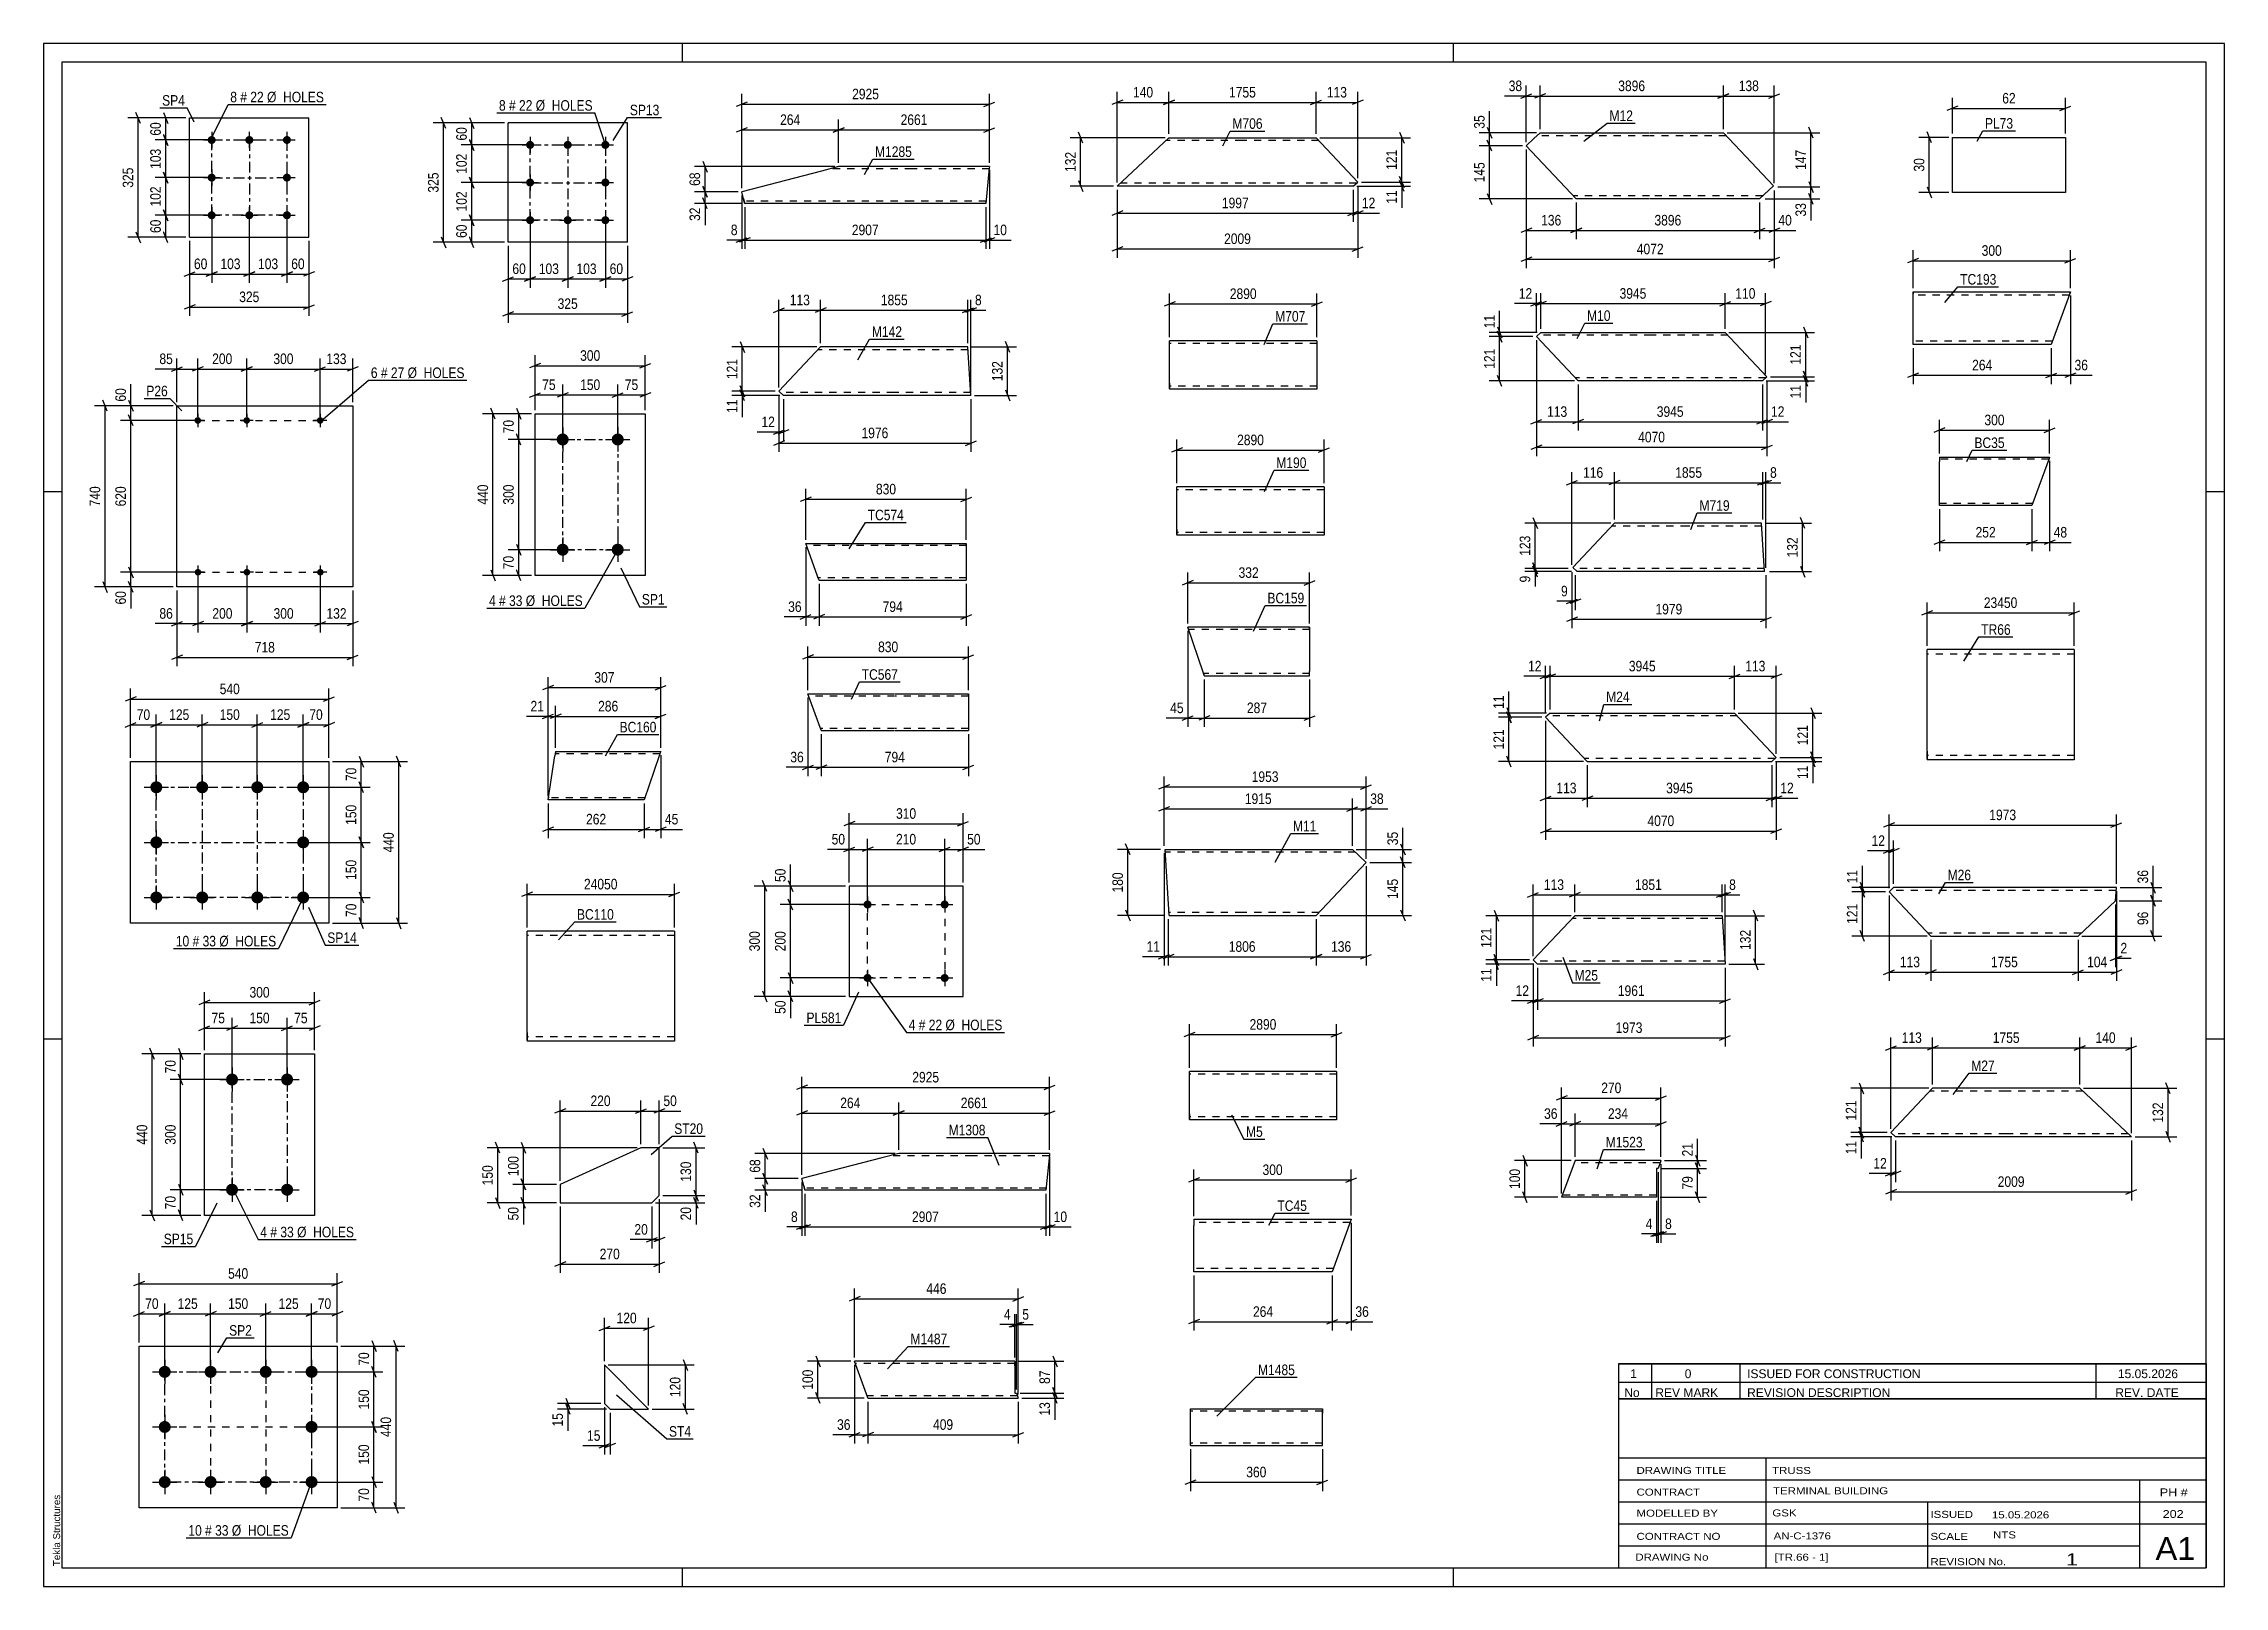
# Paper-space layout 'Layout1' of a CAD drawing. Header units: millimetres. Extents: x 0 to 594, y 0 to 420.
# The model-space entities are those that its viewports show. They can reach past a viewport. Long polylines and large blocks are cut down to what shows.
import ezdxf

# ---------------------------------------------------------------- set-up
doc = ezdxf.new("R2010")
doc.units = ezdxf.units.MM
doc.linetypes.add('DXK_LINE_DOT2', pattern=[3.9198, 1.9599, -1.9599])
doc.linetypes.add('DXK_LINE_DOT3', pattern=[5.9187, 2.979, -0.9799, 0.9799, -0.9799])
doc.layers.add('Viewport layer', color=7, linetype='Continuous', plot=False)
doc.styles.add('Arial', font='ARIAL.TTF', dxfattribs={"height": 0.2})
doc.styles.add('Arial Narrow', font='ARIALN.TTF', dxfattribs={"height": 0.2})

# ---------------------------------------------------------------- blocks, each defined once
blk = doc.blocks.new('Unknown-392021998-1163')
at = {"color": 5, "linetype": 'Continuous'}
for p, q in [((594, 420), (0, 420)), ((0, 420), (0, 0)), ((174, 415), (174, 420)), ((384, 415), (384, 420)), ((594, 0), (594, 420)), ((589, 415), (5, 415)), ((5, 415), (5, 5)), ((589, 5), (589, 415)), ((5, 298), (0, 298)), ((594, 298), (589, 298)), ((5, 149), (0, 149)), ((594, 149), (589, 149)), ((0, 0), (594, 0)), ((5, 5), (589, 5)), ((174, 0), (174, 5)), ((384, 0), (384, 5))]:
    blk.add_line(p, q, dxfattribs=at)
at = {"color": 174, "linetype": 'Continuous', "style": 'Arial'}
blk.add_text('Tekla Structures', height=1.9102, rotation=90, dxfattribs=at).set_placement((4.5, 5.5))
blk = doc.blocks.new('Unknown-392021998-32591')
at = {"color": 7, "linetype": 'Continuous'}
for p, q in [((429, 51.05), (429, 5)), ((429, 51.05), (589, 51.05)), ((589, 51), (589, 5)), ((429, 35), (589, 35)), ((469.14, 35), (469.14, 5)), ((429, 29), (589, 29)), ((571, 5.05), (571, 29.05)), ((429, 23), (589, 23)), ((513.14, 23), (513.14, 5)), ((429, 17), (589, 17)), ((429, 11), (571, 11)), ((429, 5), (589, 5))]:
    blk.add_line(p, q, dxfattribs=at)
at = {"color": 7, "style": 'Arial Narrow'}
for s, height, width, p in [('DRAWING TITLE', 1.9089, 1.425378, (433.88, 30.61)), ('TRUSS', 1.909, 1.425378, (470.81, 30.59)), ('CONTRACT', 1.909, 1.425378, (433.88, 24.71)), ('TERMINAL BUILDING', 1.9089, 1.425378, (471.06, 25.07)), ('MODELLED BY', 1.9089, 1.425378, (433.88, 18.98)), ('GSK', 1.909, 1.425378, (470.88, 19.04)), ('ISSUED', 1.909, 1.425378, (513.94, 18.64)), ('15.05.2026', 1.909, 1.425378, (530.69, 18.52)), ('CONTRACT NO', 1.9089, 1.425378, (433.88, 12.66)), ('AN-C-1376', 1.909, 1.425378, (471.23, 12.78)), ('SCALE', 1.909, 1.425378, (513.94, 12.65)), ('A1', 6.204, 1.25, (575.24, 7.2)), ('DRAWING No', 1.909, 1.425378, (433.56, 7)), ('[TR.66 - 1]', 1.9089, 1.425378, (471.46, 6.99)), ('REVISION No.', 1.9089, 1.425378, (513.94, 5.77)), ('1', 3.34, 1.5, (550.91, 5.68))]:
    blk.add_text(s, height=height, dxfattribs=dict(at, width=width)).set_placement(p)
at = {"color": 7, "linetype": 'Continuous', "style": 'Arial Narrow'}
for s, height, width, p in [('PH #', 2.1, 1.42538, (576.4, 24.55)), ('202', 2.1, 1.42538, (577.19, 18.65)), ('NTS', 1.909, 1.425378, (531, 13.05))]:
    blk.add_text(s, height=height, dxfattribs=dict(at, width=width)).set_placement(p)
blk = doc.blocks.new('Unknown-392021998-32592')
at = {"color": 7, "linetype": 'Continuous'}
for p, q in [((429, 60.55), (589, 60.55)), ((589, 60.55), (429, 60.55)), ((429, 60.55), (429, 55.55)), ((438, 60.55), (438, 55.55)), ((462, 60.55), (462, 55.55)), ((559, 60.55), (559, 55.55)), ((589, 60.55), (589, 55.55)), ((429, 55.55), (589, 55.55)), ((429, 55.55), (429, 51.05)), ((429, 55.55), (589, 55.55)), ((438, 55.55), (438, 51.05)), ((462, 55.55), (462, 51.05)), ((559, 55.55), (559, 51.05)), ((589, 55.55), (589, 51.05)), ((589, 51.05), (429, 51.05))]:
    blk.add_line(p, q, dxfattribs=at)
at = {"color": 7, "linetype": 'Continuous', "style": 'Arial Narrow'}
for s, height, width, p in [('No', 2.386, 1.2, (430.54, 51.55)), ('1', 2.39, 1.196471, (432.16, 56.7)), ('REV MARK', 2.386, 1.2, (439, 51.55)), ('0', 2.39, 1.196471, (447, 56.7)), ('REVISION DESCRIPTION', 2.3861, 1.2, (464, 51.55)), ('ISSUED FOR CONSTRUCTION', 2.3861, 1.196471, (464, 56.7)), ('REV. DATE', 2.386, 1.2, (564.28, 51.55)), ('15.05.2026', 2.386, 1.196471, (565, 56.7))]:
    blk.add_text(s, height=height, dxfattribs=dict(at, width=width)).set_placement(p)
blk = doc.blocks.new('Part-392021998-12004 - 12003')
at = {"color": 2, "linetype": 'Continuous'}
for p, q in [((406.59, 340.26), (407.79, 341.39)), ((417.94, 328.19), (406.59, 340.26)), ((407.79, 341.39), (437.94, 341.39)), ((438.04, 341.39), (458.04, 341.39)), ((458.04, 341.39), (469.39, 329.32)), ((437.94, 328.19), (417.94, 328.19)), ((468.18, 328.19), (438.04, 328.19)), ((469.39, 329.32), (468.18, 328.19))]:
    blk.add_line(p, q, dxfattribs=at)
at = {"color": 7, "linetype": 'DXK_LINE_DOT2'}
for p, q in [((437.94, 340.59), (406.94, 340.59)), ((458.79, 340.59), (438.04, 340.59)), ((437.94, 328.99), (417.19, 328.99)), ((469.03, 328.99), (438.04, 328.99))]:
    blk.add_line(p, q, dxfattribs=at)
blk = doc.blocks.new('Part-392021998-12241 - 12240')
at = {"color": 2, "linetype": 'Continuous'}
for p, q in [((519.93, 379.49), (519.93, 394.49)), ((519.93, 394.49), (550.7, 394.49)), ((550.7, 394.49), (550.7, 379.49)), ((550.7, 379.49), (519.93, 379.49))]:
    blk.add_line(p, q, dxfattribs=at)
blk = doc.blocks.new('Part-392021998-31329 - 31328')
at = {"color": 2, "linetype": 'Continuous'}
for p, q in [((216.55, 386.51), (211.9, 385.31)), ((236.55, 386.51), (216.55, 386.51)), ((257.62, 386.51), (236.65, 386.51)), ((257.58, 386.15), (256.65, 376.51)), ((257.61, 386.41), (257.58, 386.15)), ((257.62, 386.51), (257.61, 386.41)), ((211.9, 385.31), (190.15, 379.69)), ((190.66, 377.71), (190.15, 379.69)), ((190.94, 376.6), (190.66, 377.71)), ((190.97, 376.51), (190.94, 376.6)), ((236.55, 376.51), (190.97, 376.51)), ((256.65, 376.51), (236.65, 376.51))]:
    blk.add_line(p, q, dxfattribs=at)
at = {"color": 7, "linetype": 'DXK_LINE_DOT2'}
for p, q in [((216.55, 386.51), (213.68, 385.76)), ((236.55, 385.91), (214.22, 385.91)), ((257.56, 385.91), (236.65, 385.91)), ((190.66, 377.71), (190.88, 376.86)), ((236.55, 377.11), (190.81, 377.11)), ((256.71, 377.11), (236.65, 377.11))]:
    blk.add_line(p, q, dxfattribs=at)
blk = doc.blocks.new('Part-392021998-12011 - 12010')
at = {"color": 2, "linetype": 'Continuous'}
for p, q in [((416.51, 277.4), (427.86, 289.47)), ((447.86, 289.47), (427.86, 289.47)), ((467.96, 289.47), (447.96, 289.47)), ((468.77, 276.27), (467.96, 289.47)), ((417.71, 276.27), (416.51, 277.4)), ((447.86, 276.27), (417.71, 276.27)), ((468.77, 276.27), (447.96, 276.27))]:
    blk.add_line(p, q, dxfattribs=at)
at = {"color": 7, "linetype": 'DXK_LINE_DOT2'}
for p, q in [((447.86, 288.67), (427.11, 288.67)), ((468.01, 288.67), (447.96, 288.67)), ((447.86, 277.07), (416.86, 277.07)), ((468.72, 277.07), (447.96, 277.07)), ((468.72, 277.07), (468.72, 277.13))]:
    blk.add_line(p, q, dxfattribs=at)
blk = doc.blocks.new('Part-392021998-12249 - 12248')
at = {"color": 2, "linetype": 'Continuous'}
for p, q in [((159.01, 398.43), (126.51, 398.43)), ((126.51, 365.93), (126.51, 398.43)), ((159.01, 365.93), (159.01, 398.43)), ((159.01, 365.93), (126.51, 365.93))]:
    blk.add_line(p, q, dxfattribs=at)
blk = doc.blocks.new('Bolt-392021998-12250 - 12248')
at = {"linetype": 'Continuous'}
for points in [[(132.51, 393.53, -1), (132.51, 391.33, -1)], [(142.76, 393.53, -1), (142.76, 391.33, -1)], [(153.01, 393.53, -1), (153.01, 391.33, -1)], [(132.51, 383.28, -1), (132.51, 381.08, -1)], [(153.01, 383.28, -1), (153.01, 381.08, -1)], [(132.51, 373.03, -1), (132.51, 370.83, -1)], [(142.76, 373.03, -1), (142.76, 370.83, -1)], [(153.01, 373.03, -1), (153.01, 370.83, -1)]]:
    blk.add_hatch(color=1, dxfattribs=at).paths.add_polyline_path(points)
at = {"color": 1, "linetype": 'Continuous'}
for p, q in [((130.31, 392.43), (134.71, 392.43)), ((132.51, 394.63), (132.51, 390.23)), ((140.56, 392.43), (144.96, 392.43)), ((142.76, 394.63), (142.76, 390.23)), ((150.81, 392.43), (155.21, 392.43)), ((153.01, 394.63), (153.01, 390.23)), ((130.31, 382.18), (134.71, 382.18)), ((132.51, 384.38), (132.51, 379.98)), ((150.81, 382.18), (155.21, 382.18)), ((153.01, 384.38), (153.01, 379.98)), ((130.31, 371.93), (134.71, 371.93)), ((132.51, 374.13), (132.51, 369.73)), ((140.56, 371.93), (144.96, 371.93)), ((142.76, 374.13), (142.76, 369.73)), ((150.81, 371.93), (155.21, 371.93)), ((153.01, 374.13), (153.01, 369.73))]:
    blk.add_line(p, q, dxfattribs=at)
blk = doc.blocks.new('Part-392021998-31676 - 31675')
at = {"color": 2, "linetype": 'Continuous'}
for p, q in [((211.78, 233.08), (208.17, 242.99)), ((208.17, 242.99), (231.81, 242.99)), ((231.91, 242.99), (251.91, 242.99)), ((251.91, 242.99), (251.91, 242.9)), ((251.91, 242.9), (251.91, 232.99)), ((211.78, 233.08), (211.81, 232.99)), ((211.81, 232.99), (231.81, 232.99)), ((231.91, 232.99), (251.91, 232.99))]:
    blk.add_line(p, q, dxfattribs=at)
at = {"color": 7, "linetype": 'DXK_LINE_DOT2'}
for p, q in [((231.81, 242.39), (208.39, 242.39)), ((251.91, 242.39), (231.91, 242.39)), ((251.91, 242.64), (251.91, 242.99)), ((231.81, 233.59), (211.59, 233.59)), ((251.91, 233.59), (231.91, 233.59))]:
    blk.add_line(p, q, dxfattribs=at)
blk = doc.blocks.new('Part-392021998-31684 - 31683')
at = {"color": 2, "linetype": 'Continuous'}
for p, q in [((228.28, 116.64), (206.53, 111.03)), ((232.93, 117.84), (228.28, 116.64)), ((252.93, 117.84), (232.93, 117.84)), ((274, 117.84), (253.03, 117.84)), ((273.96, 117.49), (273.03, 107.84)), ((273.99, 117.75), (273.96, 117.49)), ((274, 117.84), (273.99, 117.75)), ((207.04, 109.04), (206.53, 111.03)), ((207.32, 107.93), (207.04, 109.04)), ((207.35, 107.84), (207.32, 107.93)), ((252.93, 107.84), (207.35, 107.84)), ((273.03, 107.84), (253.03, 107.84))]:
    blk.add_line(p, q, dxfattribs=at)
at = {"color": 7, "linetype": 'DXK_LINE_DOT2'}
for p, q in [((232.93, 117.84), (230.06, 117.1)), ((252.93, 117.24), (230.6, 117.24)), ((273.94, 117.24), (253.03, 117.24)), ((207.04, 109.04), (207.26, 108.2)), ((252.93, 108.44), (207.19, 108.44)), ((273.09, 108.44), (253.03, 108.44))]:
    blk.add_line(p, q, dxfattribs=at)
blk = doc.blocks.new('Part-392021998-16021 - 16020')
at = {"color": 2, "linetype": 'Continuous'}
for p, q in [((344.84, 261.11), (311.63, 261.11)), ((315.9, 248.65), (311.63, 261.11)), ((344.84, 261.11), (344.84, 261.02)), ((344.84, 261.02), (344.84, 260.76)), ((344.84, 260.76), (344.84, 259.91)), ((344.84, 259.91), (344.84, 249.11)), ((316.12, 248), (315.9, 248.65)), ((316.12, 248), (316.15, 247.91)), ((316.15, 247.91), (344.84, 247.91)), ((344.84, 247.91), (344.84, 249.11))]:
    blk.add_line(p, q, dxfattribs=at)
at = {"color": 7, "linetype": 'DXK_LINE_DOT2'}
for p, q in [((344.84, 260.51), (311.83, 260.51)), ((344.84, 260.76), (344.84, 261.11)), ((344.84, 260.34), (344.84, 259.91)), ((315.9, 248.65), (316.03, 248.26)), ((344.84, 248.51), (315.95, 248.51)), ((344.84, 248.51), (344.84, 249.11)), ((344.84, 247.91), (344.84, 248))]:
    blk.add_line(p, q, dxfattribs=at)
blk = doc.blocks.new('Part-392021998-12018 - 12017')
at = {"color": 2, "linetype": 'Continuous'}
for p, q in [((410.32, 237.76), (409.12, 236.63)), ((410.32, 237.76), (440.47, 237.76)), ((440.57, 237.76), (460.57, 237.76)), ((460.57, 237.76), (471.92, 225.69)), ((409.12, 236.63), (420.47, 224.56)), ((420.47, 224.56), (440.47, 224.56)), ((440.57, 224.56), (470.71, 224.56)), ((471.92, 225.69), (470.71, 224.56))]:
    blk.add_line(p, q, dxfattribs=at)
at = {"color": 7, "linetype": 'DXK_LINE_DOT2'}
for p, q in [((440.47, 236.96), (409.47, 236.96)), ((461.32, 236.96), (440.57, 236.96)), ((440.47, 225.36), (419.72, 225.36)), ((471.57, 225.36), (440.57, 225.36))]:
    blk.add_line(p, q, dxfattribs=at)
blk = doc.blocks.new('Part-392021998-17373 - 17372')
at = {"color": 2, "linetype": 'Continuous'}
for p, q in [((516.38, 307.43), (516.38, 306.23)), ((516.38, 307.43), (546.38, 307.43)), ((516.38, 295.43), (516.38, 306.23)), ((546.25, 307.08), (541.57, 294.23)), ((546.35, 307.34), (546.25, 307.08)), ((546.38, 307.43), (546.35, 307.34)), ((516.38, 294.33), (516.38, 295.43)), ((516.38, 294.23), (516.38, 294.33)), ((541.57, 294.23), (516.38, 294.23))]:
    blk.add_line(p, q, dxfattribs=at)
at = {"color": 7, "linetype": 'DXK_LINE_DOT2'}
for p, q in [((516.38, 307.43), (516.38, 307.34)), ((516.38, 307.34), (516.38, 307.08)), ((546.16, 306.83), (516.38, 306.83)), ((516.38, 294.59), (516.38, 295.43)), ((541.79, 294.83), (516.38, 294.83))]:
    blk.add_line(p, q, dxfattribs=at)
blk = doc.blocks.new('Part-392021998-31692 - 31691')
at = {"color": 2, "linetype": 'Continuous'}
for p, q in [((211.19, 274.03), (207.58, 283.94)), ((207.58, 283.94), (231.22, 283.94)), ((231.32, 283.94), (251.32, 283.94)), ((251.32, 283.94), (251.32, 283.84)), ((251.32, 283.84), (251.32, 273.94)), ((211.19, 274.03), (211.22, 273.94)), ((211.22, 273.94), (231.22, 273.94)), ((231.32, 273.94), (251.32, 273.94))]:
    blk.add_line(p, q, dxfattribs=at)
at = {"color": 7, "linetype": 'DXK_LINE_DOT2'}
for p, q in [((231.22, 283.34), (207.8, 283.34)), ((251.32, 283.34), (231.32, 283.34)), ((251.32, 283.58), (251.32, 283.94)), ((231.22, 274.54), (211, 274.54)), ((251.32, 274.54), (231.32, 274.54))]:
    blk.add_line(p, q, dxfattribs=at)
blk = doc.blocks.new('Part-392021998-11997 - 11995')
at = {"color": 2, "linetype": 'Continuous'}
for p, q in [((405.89, 394.13), (403.84, 392.19)), ((415.94, 379.33), (403.84, 392.19)), ((407.59, 395.73), (405.89, 394.13)), ((407.59, 395.73), (437.45, 395.73)), ((437.55, 395.73), (457.55, 395.73)), ((471.15, 381.26), (457.55, 395.73)), ((471.15, 381.26), (467.4, 377.73)), ((417.45, 377.73), (415.94, 379.33)), ((437.45, 377.73), (417.45, 377.73)), ((467.4, 377.73), (437.55, 377.73))]:
    blk.add_line(p, q, dxfattribs=at)
at = {"color": 7, "linetype": 'DXK_LINE_DOT2'}
for p, q in [((407.59, 395.73), (406.54, 394.74)), ((437.45, 394.93), (406.74, 394.93)), ((458.3, 394.93), (437.55, 394.93)), ((417.33, 377.85), (415.94, 379.33)), ((437.45, 378.53), (416.69, 378.53)), ((468.25, 378.53), (437.55, 378.53))]:
    blk.add_line(p, q, dxfattribs=at)
blk = doc.blocks.new('Part-392021998-12027 - 12026')
at = {"color": 2, "linetype": 'Continuous'}
for p, q in [((405.72, 170.53), (417.07, 182.59)), ((437.07, 182.59), (417.07, 182.59)), ((457.17, 182.59), (437.17, 182.59)), ((457.17, 182.59), (457.98, 169.39)), ((406.92, 169.39), (405.72, 170.53)), ((437.07, 169.39), (406.92, 169.39)), ((457.98, 169.39), (437.17, 169.39))]:
    blk.add_line(p, q, dxfattribs=at)
at = {"color": 7, "linetype": 'DXK_LINE_DOT2'}
for p, q in [((437.07, 181.79), (416.32, 181.79)), ((457.22, 181.79), (437.17, 181.79)), ((437.07, 170.19), (406.07, 170.19)), ((457.93, 170.19), (437.17, 170.19)), ((457.93, 170.19), (457.93, 170.25))]:
    blk.add_line(p, q, dxfattribs=at)
blk = doc.blocks.new('Part-392021998-12034 - 12033')
at = {"color": 2, "linetype": 'Continuous'}
for p, q in [((502.68, 189.12), (503.89, 190.25)), ((534.03, 190.25), (503.89, 190.25)), ((564.57, 190.25), (534.13, 190.25)), ((564.35, 186.66), (564.57, 190.25)), ((502.68, 189.12), (514.03, 177.05)), ((554.13, 177.05), (564.35, 186.66)), ((514.03, 177.05), (534.03, 177.05)), ((534.13, 177.05), (554.13, 177.05))]:
    blk.add_line(p, q, dxfattribs=at)
at = {"color": 7, "linetype": 'DXK_LINE_DOT2'}
for p, q in [((534.03, 189.45), (503.04, 189.45)), ((564.52, 189.45), (534.13, 189.45)), ((534.03, 177.85), (513.28, 177.85)), ((554.98, 177.85), (534.13, 177.85))]:
    blk.add_line(p, q, dxfattribs=at)
blk = doc.blocks.new('Part-392021998-12041 - 12040')
at = {"color": 2, "linetype": 'Continuous'}
for p, q in [((503.18, 123.53), (514.52, 135.6)), ((534.52, 135.6), (514.52, 135.6)), ((554.62, 135.6), (534.62, 135.6)), ((554.62, 135.6), (568.66, 122.4)), ((504.38, 122.4), (503.18, 123.53)), ((534.52, 122.4), (504.38, 122.4)), ((568.66, 122.4), (534.62, 122.4))]:
    blk.add_line(p, q, dxfattribs=at)
at = {"color": 7, "linetype": 'DXK_LINE_DOT2'}
for p, q in [((534.52, 134.8), (513.77, 134.8)), ((555.48, 134.8), (534.62, 134.8)), ((534.52, 123.2), (503.53, 123.2)), ((567.81, 123.2), (534.62, 123.2)), ((567.56, 123.43), (567.61, 123.38)), ((567.75, 123.26), (567.81, 123.2))]:
    blk.add_line(p, q, dxfattribs=at)
blk = doc.blocks.new('Part-392021998-12056 - 12055')
at = {"color": 2, "linetype": 'Continuous'}
for p, q in [((332.09, 140.21), (312.09, 140.21)), ((312.09, 128.61), (312.09, 140.21)), ((352.19, 140.21), (332.19, 140.21)), ((352.19, 140.21), (352.19, 127.01)), ((312.09, 128.61), (312.09, 127.01)), ((332.09, 127.01), (312.09, 127.01)), ((352.19, 127.01), (332.19, 127.01))]:
    blk.add_line(p, q, dxfattribs=at)
at = {"color": 7, "linetype": 'DXK_LINE_DOT2'}
for p, q in [((332.09, 139.41), (312.09, 139.41)), ((352.19, 139.41), (332.19, 139.41)), ((312.09, 127.13), (312.09, 128.61)), ((312.09, 127.81), (312.09, 127.87)), ((332.09, 127.81), (312.09, 127.81)), ((352.19, 127.81), (332.19, 127.81)), ((352.19, 127.81), (352.19, 127.87))]:
    blk.add_line(p, q, dxfattribs=at)
blk = doc.blocks.new('Part-392021998-12063 - 12062')
at = {"color": 2, "linetype": 'Continuous'}
for p, q in [((328.69, 299.34), (308.69, 299.34)), ((308.69, 287.74), (308.69, 299.34)), ((348.79, 299.34), (328.79, 299.34)), ((348.79, 299.34), (348.79, 286.14)), ((308.69, 287.74), (308.69, 286.14)), ((328.69, 286.14), (308.69, 286.14)), ((348.79, 286.14), (328.79, 286.14))]:
    blk.add_line(p, q, dxfattribs=at)
at = {"color": 7, "linetype": 'DXK_LINE_DOT2'}
for p, q in [((328.69, 298.54), (308.69, 298.54)), ((348.79, 298.54), (328.79, 298.54)), ((308.69, 286.26), (308.69, 287.74)), ((308.69, 286.94), (308.69, 287)), ((328.69, 286.94), (308.69, 286.94)), ((348.79, 286.94), (328.79, 286.94)), ((348.79, 286.94), (348.79, 287))]:
    blk.add_line(p, q, dxfattribs=at)
blk = doc.blocks.new('Part-392021998-12078 - 12077')
at = {"color": 2, "linetype": 'Continuous'}
for p, q in [((306.47, 184.25), (305.46, 200.65)), ((305.46, 200.65), (326.52, 200.65)), ((326.62, 200.65), (356.47, 200.65)), ((346.62, 182.65), (360.23, 197.11)), ((360.23, 197.11), (356.47, 200.65)), ((306.57, 182.65), (306.47, 184.25)), ((306.57, 182.65), (326.52, 182.65)), ((326.62, 182.65), (346.62, 182.65))]:
    blk.add_line(p, q, dxfattribs=at)
at = {"color": 7, "linetype": 'DXK_LINE_DOT2'}
for p, q in [((326.52, 199.85), (305.51, 199.85)), ((357.32, 199.85), (326.62, 199.85)), ((306.56, 182.77), (306.47, 184.25)), ((306.52, 183.45), (306.52, 183.51)), ((326.52, 183.45), (306.52, 183.45)), ((347.37, 183.45), (326.62, 183.45))]:
    blk.add_line(p, q, dxfattribs=at)
blk = doc.blocks.new('Part-392021998-12090 - 12089')
at = {"color": 2, "linetype": 'Continuous'}
for p, q in [((151.7, 178.4), (131.7, 178.4)), ((131.7, 150.8), (131.7, 178.4)), ((171.8, 178.4), (151.8, 178.4)), ((171.8, 178.4), (171.8, 148.4)), ((131.7, 150.8), (131.7, 148.4)), ((151.7, 148.4), (131.7, 148.4)), ((171.8, 148.4), (151.8, 148.4))]:
    blk.add_line(p, q, dxfattribs=at)
at = {"color": 7, "linetype": 'DXK_LINE_DOT2'}
for p, q in [((151.7, 177.2), (131.7, 177.2)), ((171.8, 177.2), (151.8, 177.2)), ((131.7, 148.58), (131.7, 150.8)), ((131.7, 149.6), (131.7, 149.69)), ((151.7, 149.6), (131.7, 149.6)), ((171.8, 149.6), (151.8, 149.6)), ((171.8, 149.6), (171.8, 149.69))]:
    blk.add_line(p, q, dxfattribs=at)
blk = doc.blocks.new('Part-392021998-12100 - 12099')
at = {"color": 2, "linetype": 'Continuous'}
for p, q in [((25.99, 21.4), (25.99, 65.4)), ((25.99, 65.4), (79.99, 65.4)), ((79.99, 65.4), (79.99, 21.4)), ((79.99, 21.4), (25.99, 21.4))]:
    blk.add_line(p, q, dxfattribs=at)
blk = doc.blocks.new('Bolt-392021998-12101 - 12099')
at = {"linetype": 'Continuous'}
for points in [[(32.99, 60.05, -1), (32.99, 56.75, -1)], [(45.49, 60.05, -1), (45.49, 56.75, -1)], [(60.49, 60.05, -1), (60.49, 56.75, -1)], [(72.99, 60.05, -1), (72.99, 56.75, -1)], [(32.99, 45.05, -1), (32.99, 41.75, -1)], [(72.99, 45.05, -1), (72.99, 41.75, -1)], [(32.99, 30.05, -1), (32.99, 26.75, -1)], [(45.49, 30.05, -1), (45.49, 26.75, -1)], [(60.49, 30.05, -1), (60.49, 26.75, -1)], [(72.99, 30.05, -1), (72.99, 26.75, -1)]]:
    blk.add_hatch(color=1, dxfattribs=at).paths.add_polyline_path(points)
at = {"color": 1, "linetype": 'Continuous'}
for p, q in [((32.99, 61.7), (32.99, 55.1)), ((45.49, 61.7), (45.49, 55.1)), ((60.49, 61.7), (60.49, 55.1)), ((72.99, 61.7), (72.99, 55.1)), ((29.69, 58.4), (36.29, 58.4)), ((42.19, 58.4), (48.79, 58.4)), ((57.19, 58.4), (63.79, 58.4)), ((69.69, 58.4), (76.29, 58.4)), ((29.69, 43.4), (36.29, 43.4)), ((32.99, 46.7), (32.99, 40.1)), ((69.69, 43.4), (76.29, 43.4)), ((72.99, 46.7), (72.99, 40.1)), ((32.99, 31.7), (32.99, 25.1)), ((45.49, 31.7), (45.49, 25.1)), ((60.49, 31.7), (60.49, 25.1)), ((72.99, 31.7), (72.99, 25.1)), ((29.69, 28.4), (36.29, 28.4)), ((42.19, 28.4), (48.79, 28.4)), ((57.19, 28.4), (63.79, 28.4)), ((69.69, 28.4), (76.29, 28.4))]:
    blk.add_line(p, q, dxfattribs=at)
blk = doc.blocks.new('Bolt-392021998-12109 - 12107')
at = {"linetype": 'Continuous'}
for points in [[(141.38, 313.88, -1), (141.38, 310.58, -1)], [(156.38, 313.88, -1), (156.38, 310.58, -1)], [(141.38, 283.88, -1), (141.38, 280.58, -1)], [(156.38, 283.88, -1), (156.38, 280.58, -1)]]:
    blk.add_hatch(color=1, dxfattribs=at).paths.add_polyline_path(points)
at = {"color": 1, "linetype": 'Continuous'}
for p, q in [((141.38, 315.53), (141.38, 308.93)), ((156.38, 315.53), (156.38, 308.93)), ((138.08, 312.23), (144.68, 312.23)), ((153.08, 312.23), (159.68, 312.23)), ((141.38, 285.53), (141.38, 278.93)), ((156.38, 285.53), (156.38, 278.93)), ((138.08, 282.23), (144.68, 282.23)), ((153.08, 282.23), (159.68, 282.23))]:
    blk.add_line(p, q, dxfattribs=at)
blk = doc.blocks.new('Part-392021998-12108 - 12107')
at = {"color": 2, "linetype": 'Continuous'}
for p, q in [((133.88, 275.23), (133.88, 319.23)), ((133.88, 319.23), (163.88, 319.23)), ((163.88, 319.23), (163.88, 275.23)), ((163.88, 275.23), (133.88, 275.23))]:
    blk.add_line(p, q, dxfattribs=at)
blk = doc.blocks.new('Part-392021998-12116 - 12115')
at = {"color": 2, "linetype": 'Continuous'}
for p, q in [((152.8, 60.28), (152.8, 49.78)), ((152.8, 60.28), (164.8, 48.28)), ((152.8, 49.78), (154.3, 48.28)), ((154.3, 48.28), (164.8, 48.28))]:
    blk.add_line(p, q, dxfattribs=at)
blk = doc.blocks.new('Part-392021998-17007 - 17006')
at = {"color": 2, "linetype": 'Continuous'}
for p, q in [((509.2, 350.7), (509.2, 352.42)), ((509.2, 352.42), (552.06, 352.42)), ((509.2, 339.84), (509.2, 350.7)), ((552.06, 352.42), (546.86, 338.13)), ((509.2, 338.26), (509.2, 339.84)), ((509.2, 338.13), (509.2, 338.26)), ((546.86, 338.13), (509.2, 338.13))]:
    blk.add_line(p, q, dxfattribs=at)
at = {"color": 7, "linetype": 'DXK_LINE_DOT2'}
for p, q in [((509.2, 352.42), (509.2, 352.28)), ((509.2, 352.28), (509.2, 351.91)), ((551.75, 351.56), (509.2, 351.56)), ((551.88, 351.91), (552.06, 352.42)), ((509.2, 338.63), (509.2, 339.84)), ((547.17, 338.99), (509.2, 338.99))]:
    blk.add_line(p, q, dxfattribs=at)
blk = doc.blocks.new('Part-392021998-12140 - 12139')
at = {"color": 2, "linetype": 'Continuous'}
for p, q in [((39.78, 367.27), (39.78, 399.77)), ((39.78, 399.77), (72.28, 399.77)), ((72.28, 367.27), (72.28, 399.77)), ((39.78, 367.27), (72.28, 367.27))]:
    blk.add_line(p, q, dxfattribs=at)
blk = doc.blocks.new('Bolt-392021998-12141 - 12139')
at = {"linetype": 'Continuous'}
for points in [[(45.78, 394.87, -1), (45.78, 392.67, -1)], [(56.03, 394.87, -1), (56.03, 392.67, -1)], [(66.28, 394.87, -1), (66.28, 392.67, -1)], [(45.78, 384.62, -1), (45.78, 382.42, -1)], [(66.28, 384.62, -1), (66.28, 382.42, -1)], [(45.78, 374.37, -1), (45.78, 372.17, -1)], [(56.03, 374.37, -1), (56.03, 372.17, -1)], [(66.28, 374.37, -1), (66.28, 372.17, -1)]]:
    blk.add_hatch(color=1, dxfattribs=at).paths.add_polyline_path(points)
at = {"color": 1, "linetype": 'Continuous'}
for p, q in [((43.58, 393.77), (47.98, 393.77)), ((45.78, 395.97), (45.78, 391.57)), ((53.83, 393.77), (58.23, 393.77)), ((56.03, 395.97), (56.03, 391.57)), ((64.08, 393.77), (68.48, 393.77)), ((66.28, 395.97), (66.28, 391.57)), ((43.58, 383.52), (47.98, 383.52)), ((45.78, 385.72), (45.78, 381.32)), ((64.08, 383.52), (68.48, 383.52)), ((66.28, 385.72), (66.28, 381.32)), ((45.78, 375.47), (45.78, 371.07)), ((56.03, 375.47), (56.03, 371.07)), ((66.28, 375.47), (66.28, 371.07)), ((43.58, 373.27), (47.98, 373.27)), ((53.83, 373.27), (58.23, 373.27)), ((64.08, 373.27), (68.48, 373.27))]:
    blk.add_line(p, q, dxfattribs=at)
blk = doc.blocks.new('Part-392021998-12173 - 12172')
at = {"color": 2, "linetype": 'Continuous'}
for p, q in [((36.32, 272.09), (36.32, 321.42)), ((36.32, 321.42), (84.19, 321.42)), ((84.19, 321.42), (84.19, 272.09)), ((84.19, 272.09), (36.32, 272.09))]:
    blk.add_line(p, q, dxfattribs=at)
blk = doc.blocks.new('Bolt-392021998-12174 - 12172')
at = {"linetype": 'Continuous'}
for points in [[(41.99, 316.52, -1), (41.99, 318.32, -1)], [(55.32, 316.52, -1), (55.32, 318.32, -1)], [(75.32, 316.52, -1), (75.32, 318.32, -1)]]:
    blk.add_hatch(color=1, dxfattribs=at).paths.add_polyline_path(points)
at = {"color": 1, "linetype": 'Continuous'}
for p, q in [((43.79, 317.42), (40.19, 317.42)), ((41.99, 319.22), (41.99, 315.62)), ((57.12, 317.42), (53.52, 317.42)), ((55.32, 319.22), (55.32, 315.62)), ((77.12, 317.42), (73.52, 317.42)), ((75.32, 319.22), (75.32, 315.62))]:
    blk.add_line(p, q, dxfattribs=at)
blk = doc.blocks.new('Bolt-392021998-12175 - 12172')
at = {"linetype": 'Continuous'}
for points in [[(42.04, 275.19, -1), (42.04, 276.99, -1)], [(55.37, 275.19, -1), (55.37, 276.99, -1)], [(75.37, 275.19, -1), (75.37, 276.99, -1)]]:
    blk.add_hatch(color=1, dxfattribs=at).paths.add_polyline_path(points)
at = {"color": 1, "linetype": 'Continuous'}
for p, q in [((43.84, 276.09), (40.24, 276.09)), ((42.04, 277.89), (42.04, 274.29)), ((57.17, 276.09), (53.57, 276.09)), ((55.37, 277.89), (55.37, 274.29)), ((77.17, 276.09), (73.57, 276.09)), ((75.37, 277.89), (75.37, 274.29))]:
    blk.add_line(p, q, dxfattribs=at)
blk = doc.blocks.new('Part-392021998-12182 - 12181')
at = {"color": 2, "linetype": 'Continuous'}
for p, q in [((326.71, 339.13), (306.71, 339.13)), ((306.71, 327.53), (306.71, 339.13)), ((346.81, 339.13), (326.81, 339.13)), ((346.81, 339.13), (346.81, 325.93)), ((306.71, 327.53), (306.71, 325.93)), ((326.71, 325.93), (306.71, 325.93)), ((346.81, 325.93), (326.81, 325.93))]:
    blk.add_line(p, q, dxfattribs=at)
at = {"color": 7, "linetype": 'DXK_LINE_DOT2'}
for p, q in [((326.71, 338.33), (306.71, 338.33)), ((346.81, 338.33), (326.81, 338.33)), ((306.71, 326.05), (306.71, 327.53)), ((306.71, 326.73), (306.71, 326.79)), ((326.71, 326.73), (306.71, 326.73)), ((346.81, 326.73), (326.81, 326.73)), ((346.81, 326.73), (346.81, 326.79))]:
    blk.add_line(p, q, dxfattribs=at)
blk = doc.blocks.new('Part-392021998-12190 - 12189')
at = {"color": 2, "linetype": 'Continuous'}
for p, q in [((292.46, 381.2), (306.49, 394.4)), ((306.49, 394.4), (326.49, 394.4)), ((326.59, 394.4), (346.59, 394.4)), ((357.94, 382.33), (346.59, 394.4)), ((326.49, 381.2), (292.46, 381.2)), ((356.74, 381.2), (326.59, 381.2)), ((356.74, 381.2), (357.94, 382.33))]:
    blk.add_line(p, q, dxfattribs=at)
at = {"color": 7, "linetype": 'DXK_LINE_DOT2'}
for p, q in [((326.49, 393.6), (305.64, 393.6)), ((347.35, 393.6), (326.59, 393.6)), ((293.31, 382), (293.37, 382.06)), ((326.49, 382), (293.31, 382)), ((357.59, 382), (326.59, 382))]:
    blk.add_line(p, q, dxfattribs=at)
blk = doc.blocks.new('Part-392021998-16209 - 16208')
at = {"color": 2, "linetype": 'Continuous'}
for p, q in [((137.4, 214.09), (139.28, 226.09)), ((139.47, 227.29), (139.28, 226.09)), ((139.47, 227.29), (168.1, 227.29)), ((167.69, 226.09), (163.58, 214.09)), ((167.98, 226.94), (167.69, 226.09)), ((168.07, 227.2), (167.98, 226.94)), ((168.1, 227.29), (168.07, 227.2)), ((163.58, 214.09), (137.4, 214.09))]:
    blk.add_line(p, q, dxfattribs=at)
at = {"color": 7, "linetype": 'DXK_LINE_DOT2'}
for p, q in [((167.9, 226.69), (139.38, 226.69)), ((139.46, 227.2), (139.41, 226.94)), ((139.47, 227.29), (139.46, 227.2)), ((168.1, 227.29), (167.98, 226.94)), ((137.5, 214.73), (137.49, 214.69)), ((137.49, 214.69), (137.5, 214.73)), ((163.78, 214.69), (137.49, 214.69)), ((137.51, 214.83), (137.5, 214.73)), ((137.5, 214.73), (137.51, 214.83))]:
    blk.add_line(p, q, dxfattribs=at)
blk = doc.blocks.new('Part-392021998-16924 - 16923')
at = {"color": 2, "linetype": 'Continuous'}
for p, q in [((313.32, 99.93), (313.32, 98.21)), ((313.32, 99.93), (356.18, 99.93)), ((313.32, 87.35), (313.32, 98.21)), ((356, 99.42), (350.98, 85.64)), ((356.13, 99.79), (356, 99.42)), ((356.18, 99.93), (356.13, 99.79)), ((313.32, 85.77), (313.32, 87.35)), ((313.32, 85.64), (313.32, 85.77)), ((350.98, 85.64), (313.32, 85.64))]:
    blk.add_line(p, q, dxfattribs=at)
at = {"color": 7, "linetype": 'DXK_LINE_DOT2'}
for p, q in [((313.32, 99.93), (313.32, 99.79)), ((313.32, 99.79), (313.32, 99.42)), ((355.87, 99.07), (313.32, 99.07)), ((313.32, 86.14), (313.32, 87.35)), ((351.29, 86.5), (313.32, 86.5))]:
    blk.add_line(p, q, dxfattribs=at)
blk = doc.blocks.new('Part-392021998-12212 - 12211')
at = {"color": 2, "linetype": 'Continuous'}
for p, q in [((43.82, 100.98), (43.82, 144.98)), ((43.82, 144.98), (73.82, 144.98)), ((73.82, 144.98), (73.82, 100.98)), ((73.82, 100.98), (43.82, 100.98))]:
    blk.add_line(p, q, dxfattribs=at)
blk = doc.blocks.new('Bolt-392021998-12213 - 12211')
at = {"linetype": 'Continuous'}
for points in [[(51.32, 139.63, -1), (51.32, 136.33, -1)], [(66.32, 139.63, -1), (66.32, 136.33, -1)], [(51.32, 109.63, -1), (51.32, 106.33, -1)], [(66.32, 109.63, -1), (66.32, 106.33, -1)]]:
    blk.add_hatch(color=1, dxfattribs=at).paths.add_polyline_path(points)
at = {"color": 1, "linetype": 'Continuous'}
for p, q in [((48.02, 137.98), (54.62, 137.98)), ((51.32, 141.28), (51.32, 134.68)), ((63.02, 137.98), (69.62, 137.98)), ((66.32, 141.28), (66.32, 134.68)), ((48.02, 107.98), (54.62, 107.98)), ((51.32, 111.28), (51.32, 104.68)), ((63.02, 107.98), (69.62, 107.98)), ((66.32, 111.28), (66.32, 104.68))]:
    blk.add_line(p, q, dxfattribs=at)
blk = doc.blocks.new('Part-392021998-12220 - 12219')
at = {"color": 2, "linetype": 'Continuous'}
for p, q in [((23.7, 180.55), (23.7, 224.55)), ((23.7, 224.55), (77.7, 224.55)), ((77.7, 224.55), (77.7, 180.55)), ((77.7, 180.55), (23.7, 180.55))]:
    blk.add_line(p, q, dxfattribs=at)
blk = doc.blocks.new('Bolt-392021998-12221 - 12219')
at = {"linetype": 'Continuous'}
for points in [[(30.7, 219.2, -1), (30.7, 215.9, -1)], [(43.2, 219.2, -1), (43.2, 215.9, -1)], [(58.2, 219.2, -1), (58.2, 215.9, -1)], [(70.7, 219.2, -1), (70.7, 215.9, -1)], [(30.7, 204.2, -1), (30.7, 200.9, -1)], [(70.7, 204.2, -1), (70.7, 200.9, -1)], [(30.7, 189.2, -1), (30.7, 185.9, -1)], [(43.2, 189.2, -1), (43.2, 185.9, -1)], [(58.2, 189.2, -1), (58.2, 185.9, -1)], [(70.7, 189.2, -1), (70.7, 185.9, -1)]]:
    blk.add_hatch(color=1, dxfattribs=at).paths.add_polyline_path(points)
at = {"color": 1, "linetype": 'Continuous'}
for p, q in [((30.7, 220.85), (30.7, 214.25)), ((43.2, 220.85), (43.2, 214.25)), ((58.2, 220.85), (58.2, 214.25)), ((70.7, 220.85), (70.7, 214.25)), ((27.4, 217.55), (34, 217.55)), ((39.9, 217.55), (46.5, 217.55)), ((54.9, 217.55), (61.5, 217.55)), ((67.4, 217.55), (74, 217.55)), ((27.4, 202.55), (34, 202.55)), ((30.7, 205.85), (30.7, 199.25)), ((67.4, 202.55), (74, 202.55)), ((70.7, 205.85), (70.7, 199.25)), ((30.7, 190.85), (30.7, 184.25)), ((43.2, 190.85), (43.2, 184.25)), ((58.2, 190.85), (58.2, 184.25)), ((70.7, 190.85), (70.7, 184.25)), ((27.4, 187.55), (34, 187.55)), ((39.9, 187.55), (46.5, 187.55)), ((54.9, 187.55), (61.5, 187.55)), ((67.4, 187.55), (74, 187.55))]:
    blk.add_line(p, q, dxfattribs=at)
blk = doc.blocks.new('Part-392021998-12228 - 12227')
at = {"color": 2, "linetype": 'Continuous'}
for p, q in [((162.7, 119.41), (140.7, 109.41)), ((167.7, 119.41), (162.7, 119.41)), ((167.7, 106.41), (167.7, 119.41)), ((140.7, 109.41), (140.7, 104.41)), ((140.7, 104.41), (165.7, 104.41)), ((165.7, 104.41), (167.7, 106.41))]:
    blk.add_line(p, q, dxfattribs=at)
blk = doc.blocks.new('Part-392021998-12268 - 12267')
at = {"color": 2, "linetype": 'Continuous'}
for p, q in [((533, 255.02), (513, 255.02)), ((513, 227.42), (513, 255.02)), ((553.1, 255.02), (533.1, 255.02)), ((553.1, 255.02), (553.1, 225.02)), ((513, 227.42), (513, 225.02)), ((533, 225.02), (513, 225.02)), ((553.1, 225.02), (533.1, 225.02))]:
    blk.add_line(p, q, dxfattribs=at)
at = {"color": 7, "linetype": 'DXK_LINE_DOT2'}
for p, q in [((533, 253.82), (513, 253.82)), ((553.1, 253.82), (533.1, 253.82)), ((513, 225.21), (513, 227.42)), ((513, 226.22), (513, 226.32)), ((533, 226.22), (513, 226.22)), ((553.1, 226.22), (533.1, 226.22)), ((553.1, 226.22), (553.1, 226.32))]:
    blk.add_line(p, q, dxfattribs=at)
blk = doc.blocks.new('Part-392021998-29976 - 29975')
at = {"color": 2, "linetype": 'Continuous'}
for p, q in [((200.3, 325.37), (211.65, 337.44)), ((231.65, 337.44), (211.65, 337.44)), ((251.75, 337.44), (231.75, 337.44)), ((252.56, 324.24), (251.75, 337.44)), ((201.51, 324.24), (200.3, 325.37)), ((231.65, 324.24), (201.51, 324.24)), ((252.56, 324.24), (231.75, 324.24))]:
    blk.add_line(p, q, dxfattribs=at)
at = {"color": 7, "linetype": 'DXK_LINE_DOT2'}
for p, q in [((231.65, 336.64), (210.9, 336.64)), ((251.8, 336.64), (231.75, 336.64)), ((231.65, 325.04), (200.66, 325.04)), ((252.52, 325.04), (231.75, 325.04)), ((252.52, 325.04), (252.51, 325.1))]:
    blk.add_line(p, q, dxfattribs=at)
blk = doc.blocks.new('Part-392021998-30134 - 30133')
at = {"color": 2, "linetype": 'Continuous'}
for p, q in [((312.35, 47.14), (312.35, 48.34)), ((312.35, 48.34), (348.3, 48.34)), ((348.3, 48.34), (348.3, 48.25)), ((348.3, 48.25), (348.3, 47.14)), ((312.35, 39.08), (312.35, 47.14)), ((348.3, 38.34), (348.3, 47.14)), ((312.35, 38.44), (312.35, 39.08)), ((312.35, 38.34), (312.35, 38.44)), ((312.35, 38.34), (348.3, 38.34))]:
    blk.add_line(p, q, dxfattribs=at)
at = {"color": 7, "linetype": 'DXK_LINE_DOT2'}
for p, q in [((348.3, 47.74), (312.35, 47.74)), ((348.3, 47.14), (348.3, 47.99)), ((312.35, 39.08), (312.35, 38.7)), ((312.35, 38.94), (312.35, 38.99)), ((348.3, 38.94), (312.35, 38.94)), ((348.3, 38.94), (348.3, 38.99))]:
    blk.add_line(p, q, dxfattribs=at)
blk = doc.blocks.new('Part-392021998-30141 - 30140')
at = {"color": 2, "linetype": 'Continuous'}
for p, q in [((250.43, 190.63), (219.43, 190.63)), ((219.43, 190.63), (219.43, 160.63)), ((250.43, 160.63), (250.43, 190.63)), ((219.43, 160.63), (250.43, 160.63))]:
    blk.add_line(p, q, dxfattribs=at)
blk = doc.blocks.new('Bolt-392021998-30142 - 30140')
at = {"linetype": 'Continuous'}
for points in [[(225.53, 165.63, -1), (223.33, 165.63, -1)], [(246.53, 165.63, -1), (244.33, 165.63, -1)]]:
    blk.add_hatch(color=1, dxfattribs=at).paths.add_polyline_path(points)
at = {"color": 1, "linetype": 'Continuous'}
for p, q in [((224.43, 167.83), (224.43, 163.43)), ((245.43, 167.83), (245.43, 163.43)), ((222.23, 165.63), (226.63, 165.63)), ((243.23, 165.63), (247.63, 165.63))]:
    blk.add_line(p, q, dxfattribs=at)
blk = doc.blocks.new('Bolt-392021998-30143 - 30140')
at = {"linetype": 'Continuous'}
for points in [[(225.53, 185.63, -1), (223.33, 185.63, -1)], [(246.53, 185.63, -1), (244.33, 185.63, -1)]]:
    blk.add_hatch(color=1, dxfattribs=at).paths.add_polyline_path(points)
at = {"color": 1, "linetype": 'Continuous'}
for p, q in [((222.23, 185.63), (226.63, 185.63)), ((224.43, 187.83), (224.43, 183.43)), ((243.23, 185.63), (247.63, 185.63)), ((245.43, 187.83), (245.43, 183.43))]:
    blk.add_line(p, q, dxfattribs=at)
blk = doc.blocks.new('Part-392021998-30158 - 30157')
at = {"color": 2, "linetype": 'Continuous'}
for p, q in [((417.12, 115.93), (413.48, 105.93)), ((440.53, 115.93), (417.12, 115.93)), ((439.76, 113.78), (439.32, 113.78)), ((439.32, 113.78), (439.32, 105.93)), ((440.5, 115.83), (439.76, 113.78)), ((440.53, 115.93), (440.5, 115.83)), ((439.32, 105.93), (413.48, 105.93))]:
    blk.add_line(p, q, dxfattribs=at)
at = {"color": 7, "linetype": 'DXK_LINE_DOT2'}
for p, q in [((440.32, 115.33), (416.91, 115.33)), ((413.7, 106.53), (413.72, 106.57)), ((439.32, 106.53), (413.7, 106.53))]:
    blk.add_line(p, q, dxfattribs=at)
blk = doc.blocks.new('Part-392021998-30165 - 30164')
at = {"color": 2, "linetype": 'Continuous'}
for p, q in [((264.54, 61.27), (220.9, 61.27)), ((224.51, 51.36), (220.9, 61.27)), ((264.54, 61.27), (264.54, 61.18)), ((264.54, 61.18), (264.54, 60.07)), ((264.54, 60.07), (264.54, 52.6)), ((224.51, 51.36), (224.54, 51.27)), ((224.54, 51.27), (265.46, 51.27)), ((264.54, 52.6), (264.97, 52.6)), ((264.97, 52.6), (265.46, 51.27))]:
    blk.add_line(p, q, dxfattribs=at)
at = {"color": 7, "linetype": 'DXK_LINE_DOT2'}
for p, q in [((264.54, 60.67), (221.12, 60.67)), ((264.54, 60.07), (264.54, 60.92)), ((264.54, 60.3), (264.54, 60.07)), ((224.33, 51.87), (224.31, 51.91)), ((265.24, 51.87), (224.33, 51.87))]:
    blk.add_line(p, q, dxfattribs=at)
blk = doc.blocks.new('Rectangle-392021998-15968 - 12248')
at = {"color": 1, "linetype": 'DXK_LINE_DOT3'}
blk.add_lwpolyline([(132.51, 392.43), (153.01, 392.43), (153.01, 371.93), (132.51, 371.93), (132.51, 392.43)], close=True, dxfattribs=at)
blk = doc.blocks.new('Rectangle-392021998-15930 - 12099')
at = {"color": 1, "linetype": 'DXK_LINE_DOT3'}
blk.add_lwpolyline([(32.99, 58.4), (72.99, 58.4), (72.99, 28.4), (32.99, 28.4), (32.99, 58.4)], close=True, dxfattribs=at)
blk = doc.blocks.new('Rectangle-392021998-16001 - 12107')
at = {"color": 1, "linetype": 'DXK_LINE_DOT3'}
blk.add_lwpolyline([(141.38, 312.23), (156.38, 312.23), (156.38, 282.23), (141.38, 282.23), (141.38, 312.23)], close=True, dxfattribs=at)
blk = doc.blocks.new('Rectangle-392021998-15662 - 12139')
at = {"color": 1, "linetype": 'DXK_LINE_DOT3'}
blk.add_lwpolyline([(45.78, 393.77), (66.28, 393.77), (66.28, 373.27), (45.78, 373.27), (45.78, 393.77)], close=True, dxfattribs=at)
blk = doc.blocks.new('Line-392021998-31298 - 12172')
at = {"color": 1, "linetype": 'DXK_LINE_DOT2'}
blk.add_line((41.99, 317.42), (75.32, 317.42), dxfattribs=at)
blk = doc.blocks.new('Rectangle-392021998-15913 - 12211')
at = {"color": 1, "linetype": 'DXK_LINE_DOT3'}
blk.add_lwpolyline([(51.32, 137.98), (66.32, 137.98), (66.32, 107.98), (51.32, 107.98), (51.32, 137.98)], close=True, dxfattribs=at)
blk = doc.blocks.new('Rectangle-392021998-15765 - 12219')
at = {"color": 1, "linetype": 'DXK_LINE_DOT3'}
blk.add_lwpolyline([(30.7, 217.55), (70.7, 217.55), (70.7, 187.55), (30.7, 187.55), (30.7, 217.55)], close=True, dxfattribs=at)
blk = doc.blocks.new('Rectangle-392021998-31799 - 30140')
at = {"color": 1, "linetype": 'DXK_LINE_DOT2'}
blk.add_lwpolyline([(224.43, 185.63), (245.43, 185.63), (245.43, 165.63), (224.43, 165.63), (224.43, 185.63)], close=True, dxfattribs=at)
blk = doc.blocks.new('Line-392021998-15978 - 12248')
at = {"color": 1, "linetype": 'DXK_LINE_DOT3'}
blk.add_line((142.81, 392.43), (142.81, 371.93), dxfattribs=at)
blk = doc.blocks.new('Line-392021998-15940 - 12099')
at = {"color": 1, "linetype": 'DXK_LINE_DOT2'}
blk.add_line((45.49, 58.4), (45.49, 28.4), dxfattribs=at)
blk = doc.blocks.new('Line-392021998-15672 - 12139')
at = {"color": 1, "linetype": 'DXK_LINE_DOT3'}
blk.add_line((56.08, 393.77), (56.03, 373.27), dxfattribs=at)
blk = doc.blocks.new('Line-392021998-31311 - 12172')
at = {"color": 1, "linetype": 'DXK_LINE_DOT2'}
blk.add_line((42.04, 276.09), (75.37, 276.09), dxfattribs=at)
blk = doc.blocks.new('Line-392021998-15775 - 12219')
at = {"color": 1, "linetype": 'DXK_LINE_DOT3'}
blk.add_line((43.2, 217.55), (43.2, 187.55), dxfattribs=at)
blk = doc.blocks.new('Line-392021998-15985 - 12248')
at = {"color": 1, "linetype": 'DXK_LINE_DOT3'}
blk.add_line((132.51, 382.13), (153.01, 382.13), dxfattribs=at)
blk = doc.blocks.new('Line-392021998-15947 - 12099')
at = {"color": 1, "linetype": 'DXK_LINE_DOT2'}
blk.add_line((60.49, 58.4), (60.49, 28.4), dxfattribs=at)
blk = doc.blocks.new('Line-392021998-15679 - 12139')
at = {"color": 1, "linetype": 'DXK_LINE_DOT3'}
blk.add_line((45.78, 383.47), (66.28, 383.52), dxfattribs=at)
blk = doc.blocks.new('Line-392021998-15782 - 12219')
at = {"color": 1, "linetype": 'DXK_LINE_DOT3'}
blk.add_line((58.2, 217.55), (58.2, 187.05), dxfattribs=at)
blk = doc.blocks.new('Line-392021998-15954 - 12099')
at = {"color": 1, "linetype": 'DXK_LINE_DOT2'}
blk.add_line((32.99, 43.4), (72.9, 43.4), dxfattribs=at)
blk = doc.blocks.new('Line-392021998-15786 - 12219')
at = {"color": 1, "linetype": 'DXK_LINE_DOT3'}
blk.add_line((30.7, 202.55), (70.7, 202.55), dxfattribs=at)
blk = doc.blocks.new('StraightDimension-392021998-16426 - 12003')
at = {"color": 7, "linetype": 'Continuous'}
for p, q in [((406.79, 341.39), (393.74, 341.39)), ((405.59, 340.26), (393.74, 340.26)), ((395.99, 342.89), (397.19, 339.89)), ((397.19, 338.76), (395.99, 341.76)), ((396.59, 340.26), (396.59, 341.39))]:
    blk.add_line(p, q, dxfattribs=at)
at = {"color": 0}
blk.add_wipeout([(395.84, 346.77), (391.64, 346.77), (391.64, 341.91), (395.84, 341.91)], dxfattribs=at)
at = {"color": 7, "linetype": 'Continuous'}
blk.add_line((396.59, 341.39), (396.59, 347.29), dxfattribs=at)
blk.add_line((396.59, 341.39), (396.59, 347.29), dxfattribs=at)
at = {"color": 3, "style": 'Arial Narrow'}
blk.add_text('11', height=2.863, rotation=90.00021, dxfattribs=at).set_placement((395.24, 342.51))
blk = doc.blocks.new('StraightDimension-392021998-12479 - 12003')
at = {"color": 7, "linetype": 'Continuous'}
for p, q in [((406.59, 339.26), (406.59, 307.71)), ((469.39, 328.32), (469.39, 307.71)), ((408.09, 310.71), (405.09, 309.51)), ((406.59, 310.11), (469.39, 310.11)), ((467.89, 309.51), (470.89, 310.71))]:
    blk.add_line(p, q, dxfattribs=at)
at = {"color": 0}
blk.add_wipeout([(442.24, 310.86), (442.24, 315.06), (433.73, 315.06), (433.73, 310.86)], dxfattribs=at)
at = {"color": 3, "style": 'Arial Narrow'}
blk.add_text('4070', height=2.863, dxfattribs=at).set_placement((434.33, 311.46))
blk = doc.blocks.new('StraightDimension-392021998-16427 - 12003')
at = {"color": 7, "linetype": 'Continuous'}
for p, q in [((405.59, 340.26), (393.74, 340.26)), ((395.99, 341.76), (397.19, 338.76)), ((396.59, 328.19), (396.59, 340.26)), ((416.94, 328.19), (393.74, 328.19)), ((397.19, 326.69), (395.99, 329.69))]:
    blk.add_line(p, q, dxfattribs=at)
at = {"color": 0}
blk.add_wipeout([(395.84, 337.56), (391.64, 337.56), (391.64, 330.88), (395.84, 330.88)], dxfattribs=at)
at = {"color": 3, "style": 'Arial Narrow'}
blk.add_text('121', height=2.863, rotation=90.00021, dxfattribs=at).set_placement((395.24, 331.48))
blk = doc.blocks.new('StraightDimension-392021998-20957 - 12003')
at = {"color": 7, "linetype": 'Continuous'}
for p, q in [((468.18, 327.19), (468.18, 314.65)), ((469.39, 328.32), (469.39, 314.65)), ((466.68, 316.45), (469.68, 317.65)), ((470.89, 317.65), (467.89, 316.45)), ((468.18, 317.05), (469.39, 317.05))]:
    blk.add_line(p, q, dxfattribs=at)
at = {"color": 0}
blk.add_wipeout([(474.77, 317.8), (474.77, 322), (469.91, 322), (469.91, 317.8)], dxfattribs=at)
at = {"color": 7, "linetype": 'Continuous'}
blk.add_line((469.39, 317.05), (475.29, 317.05), dxfattribs=at)
blk.add_line((469.39, 317.05), (475.29, 317.05), dxfattribs=at)
at = {"color": 3, "style": 'Arial Narrow'}
blk.add_text('12', height=2.863, dxfattribs=at).set_placement((470.51, 318.4))
blk = doc.blocks.new('StraightDimension-392021998-20958 - 12003')
at = {"color": 7, "linetype": 'Continuous'}
for p, q in [((417.94, 327.19), (417.94, 314.65)), ((468.18, 327.19), (468.18, 314.65)), ((419.44, 317.65), (416.44, 316.45)), ((417.94, 317.05), (468.18, 317.05)), ((466.68, 316.45), (469.68, 317.65))]:
    blk.add_line(p, q, dxfattribs=at)
at = {"color": 0}
blk.add_wipeout([(447.32, 317.8), (447.32, 322), (438.8, 322), (438.8, 317.8)], dxfattribs=at)
at = {"color": 3, "style": 'Arial Narrow'}
blk.add_text('3945', height=2.863, dxfattribs=at).set_placement((439.4, 318.4))
blk = doc.blocks.new('StraightDimension-392021998-20959 - 12003')
at = {"color": 7, "linetype": 'Continuous'}
for p, q in [((406.59, 339.26), (406.59, 314.65)), ((417.94, 327.19), (417.94, 314.65)), ((405.09, 316.45), (408.09, 317.65)), ((406.59, 317.05), (417.94, 317.05)), ((419.44, 317.65), (416.44, 316.45))]:
    blk.add_line(p, q, dxfattribs=at)
at = {"color": 0}
blk.add_wipeout([(415.61, 317.8), (415.61, 322), (408.92, 322), (408.92, 317.8)], dxfattribs=at)
at = {"color": 3, "style": 'Arial Narrow'}
blk.add_text('113', height=2.863, dxfattribs=at).set_placement((409.52, 318.4))
blk = doc.blocks.new('StraightDimension-392021998-21143 - 12003')
at = {"color": 7, "linetype": 'Continuous'}
for p, q in [((459.04, 341.39), (482.36, 341.39)), ((479.36, 342.89), (480.56, 339.89)), ((479.96, 329.32), (479.96, 341.39)), ((470.39, 329.32), (482.36, 329.32)), ((480.56, 327.82), (479.36, 330.82))]:
    blk.add_line(p, q, dxfattribs=at)
at = {"color": 0}
blk.add_wipeout([(479.21, 338.7), (475.01, 338.7), (475.01, 332.01), (479.21, 332.01)], dxfattribs=at)
at = {"color": 3, "style": 'Arial Narrow'}
blk.add_text('121', height=2.863, rotation=90.00021, dxfattribs=at).set_placement((478.61, 332.61))
blk = doc.blocks.new('StraightDimension-392021998-21144 - 12003')
at = {"color": 7, "linetype": 'Continuous'}
for p, q in [((469.18, 328.19), (482.36, 328.19)), ((470.39, 329.32), (482.36, 329.32)), ((479.36, 330.82), (480.56, 327.82)), ((480.56, 326.69), (479.36, 329.69)), ((479.96, 328.19), (479.96, 329.32))]:
    blk.add_line(p, q, dxfattribs=at)
at = {"color": 0}
blk.add_wipeout([(479.21, 327.66), (475.01, 327.66), (475.01, 322.81), (479.21, 322.81)], dxfattribs=at)
at = {"color": 7, "linetype": 'Continuous'}
blk.add_line((479.96, 328.19), (479.96, 322.28), dxfattribs=at)
blk.add_line((479.96, 328.19), (479.96, 322.28), dxfattribs=at)
at = {"color": 3, "style": 'Arial Narrow'}
blk.add_text('11', height=2.863, rotation=90.00021, dxfattribs=at).set_placement((478.61, 323.41))
blk = doc.blocks.new('StraightDimension-392021998-21238 - 12003')
at = {"color": 7, "linetype": 'Continuous'}
for p, q in [((458.04, 342.39), (458.04, 352.06)), ((469.03, 329.99), (469.03, 352.06)), ((456.54, 348.61), (459.54, 349.81)), ((458.04, 349.21), (469.03, 349.21)), ((470.53, 349.81), (467.53, 348.61))]:
    blk.add_line(p, q, dxfattribs=at)
at = {"color": 0}
blk.add_wipeout([(466.88, 349.96), (466.88, 354.16), (460.19, 354.16), (460.19, 349.96)], dxfattribs=at)
at = {"color": 3, "style": 'Arial Narrow'}
blk.add_text('110', height=2.863, dxfattribs=at).set_placement((460.79, 350.56))
blk = doc.blocks.new('StraightDimension-392021998-21239 - 12003')
at = {"color": 7, "linetype": 'Continuous'}
for p, q in [((407.79, 342.39), (407.79, 352.06)), ((458.04, 342.39), (458.04, 352.06)), ((409.29, 349.81), (406.29, 348.61)), ((407.79, 349.21), (458.04, 349.21)), ((456.54, 348.61), (459.54, 349.81))]:
    blk.add_line(p, q, dxfattribs=at)
at = {"color": 0}
blk.add_wipeout([(437.17, 349.96), (437.17, 354.16), (428.66, 354.16), (428.66, 349.96)], dxfattribs=at)
at = {"color": 3, "style": 'Arial Narrow'}
blk.add_text('3945', height=2.863, dxfattribs=at).set_placement((429.26, 350.56))
blk = doc.blocks.new('StraightDimension-392021998-21240 - 12003')
at = {"color": 7, "linetype": 'Continuous'}
for p, q in [((406.59, 341.26), (406.59, 352.06)), ((407.79, 342.39), (407.79, 352.06)), ((405.09, 348.61), (408.09, 349.81)), ((409.29, 349.81), (406.29, 348.61)), ((406.59, 349.21), (407.79, 349.21))]:
    blk.add_line(p, q, dxfattribs=at)
at = {"color": 0}
blk.add_wipeout([(406.06, 349.96), (406.06, 354.16), (401.21, 354.16), (401.21, 349.96)], dxfattribs=at)
at = {"color": 7, "linetype": 'Continuous'}
blk.add_line((406.59, 349.21), (400.68, 349.21), dxfattribs=at)
blk.add_line((406.59, 349.21), (400.68, 349.21), dxfattribs=at)
at = {"color": 3, "style": 'Arial Narrow'}
blk.add_text('12', height=2.863, dxfattribs=at).set_placement((401.81, 350.56))
blk = doc.blocks.new('StraightDimension-392021998-13043 - 12240')
at = {"color": 7, "linetype": 'Continuous'}
for p, q in [((518.93, 394.49), (510.77, 394.49)), ((514.22, 392.99), (513.02, 395.99)), ((513.62, 379.49), (513.62, 394.49)), ((513.02, 380.99), (514.22, 377.99)), ((518.93, 379.49), (510.77, 379.49))]:
    blk.add_line(p, q, dxfattribs=at)
at = {"color": 0}
blk.add_wipeout([(512.87, 389.42), (508.67, 389.42), (508.67, 384.56), (512.87, 384.56)], dxfattribs=at)
at = {"color": 3, "style": 'Arial Narrow'}
blk.add_text('30', height=2.863, rotation=90.00021, dxfattribs=at).set_placement((512.27, 385.16))
blk = doc.blocks.new('StraightDimension-392021998-13047 - 12240')
at = {"color": 7, "linetype": 'Continuous'}
for p, q in [((519.93, 395.49), (519.93, 405.21)), ((550.7, 395.49), (550.7, 405.21)), ((521.43, 402.96), (518.43, 401.76)), ((519.93, 402.36), (550.7, 402.36)), ((549.2, 401.76), (552.2, 402.96))]:
    blk.add_line(p, q, dxfattribs=at)
at = {"color": 0}
blk.add_wipeout([(537.74, 403.11), (537.74, 407.31), (532.89, 407.31), (532.89, 403.11)], dxfattribs=at)
at = {"color": 3, "style": 'Arial Narrow'}
blk.add_text('62', height=2.863, dxfattribs=at).set_placement((533.49, 403.71))
blk = doc.blocks.new('StraightDimension-392021998-31457 - 31328')
at = {"color": 7, "linetype": 'Continuous'}
for p, q in [((216.55, 387.51), (216.55, 399.36)), ((257.62, 387.51), (257.62, 399.36)), ((218.05, 397.11), (215.05, 395.91)), ((216.55, 396.51), (257.62, 396.51)), ((256.12, 395.91), (259.12, 397.11))]:
    blk.add_line(p, q, dxfattribs=at)
at = {"color": 0}
blk.add_wipeout([(241.34, 397.26), (241.34, 401.46), (232.83, 401.46), (232.83, 397.26)], dxfattribs=at)
at = {"color": 3, "style": 'Arial Narrow'}
blk.add_text('2661', height=2.863, dxfattribs=at).set_placement((233.43, 397.86))
blk = doc.blocks.new('StraightDimension-392021998-31353 - 31328')
at = {"color": 7, "linetype": 'Continuous'}
for p, q in [((215.55, 386.51), (177.3, 386.51)), ((179.55, 388.01), (180.75, 385.01)), ((180.15, 379.69), (180.15, 386.51)), ((180.75, 378.19), (179.55, 381.19)), ((189.15, 379.69), (177.3, 379.69))]:
    blk.add_line(p, q, dxfattribs=at)
at = {"color": 0}
blk.add_wipeout([(179.4, 385.53), (175.2, 385.53), (175.2, 380.67), (179.4, 380.67)], dxfattribs=at)
at = {"color": 3, "style": 'Arial Narrow'}
blk.add_text('68', height=2.863, rotation=90.00021, dxfattribs=at).set_placement((178.8, 381.27))
blk = doc.blocks.new('StraightDimension-392021998-31458 - 31328')
at = {"color": 7, "linetype": 'Continuous'}
for p, q in [((190.15, 380.69), (190.15, 399.36)), ((216.55, 387.51), (216.55, 399.36)), ((191.65, 397.11), (188.65, 395.91)), ((190.15, 396.51), (216.55, 396.51)), ((215.05, 395.91), (218.05, 397.11))]:
    blk.add_line(p, q, dxfattribs=at)
at = {"color": 0}
blk.add_wipeout([(206.69, 397.26), (206.69, 401.46), (200.01, 401.46), (200.01, 397.26)], dxfattribs=at)
at = {"color": 3, "style": 'Arial Narrow'}
blk.add_text('264', height=2.863, dxfattribs=at).set_placement((200.61, 397.86))
blk = doc.blocks.new('StraightDimension-392021998-31354 - 31328')
at = {"color": 7, "linetype": 'Continuous'}
for p, q in [((179.55, 381.19), (180.75, 378.19)), ((189.15, 379.69), (177.3, 379.69)), ((189.97, 376.51), (177.3, 376.51)), ((180.75, 375.01), (179.55, 378.01)), ((180.15, 376.51), (180.15, 379.69))]:
    blk.add_line(p, q, dxfattribs=at)
at = {"color": 0}
blk.add_wipeout([(179.4, 375.98), (175.2, 375.98), (175.2, 371.12), (179.4, 371.12)], dxfattribs=at)
at = {"color": 7, "linetype": 'Continuous'}
blk.add_line((180.15, 376.51), (180.15, 370.6), dxfattribs=at)
blk.add_line((180.15, 376.51), (180.15, 370.6), dxfattribs=at)
at = {"color": 3, "style": 'Arial Narrow'}
blk.add_text('32', height=2.863, rotation=90.00021, dxfattribs=at).set_placement((178.8, 371.72))
blk = doc.blocks.new('StraightDimension-392021998-31532 - 31328')
at = {"color": 7, "linetype": 'Continuous'}
for p, q in [((257.62, 385.51), (257.62, 364.11)), ((256.65, 375.51), (256.65, 364.11)), ((255.15, 365.91), (258.15, 367.11)), ((259.12, 367.11), (256.12, 365.91)), ((256.65, 366.51), (257.62, 366.51))]:
    blk.add_line(p, q, dxfattribs=at)
at = {"color": 0}
blk.add_wipeout([(263, 367.26), (263, 371.46), (258.14, 371.46), (258.14, 367.26)], dxfattribs=at)
at = {"color": 7, "linetype": 'Continuous'}
blk.add_line((257.62, 366.51), (263.52, 366.51), dxfattribs=at)
blk.add_line((257.62, 366.51), (263.52, 366.51), dxfattribs=at)
at = {"color": 3, "style": 'Arial Narrow'}
blk.add_text('10', height=2.863, dxfattribs=at).set_placement((258.74, 367.86))
blk = doc.blocks.new('StraightDimension-392021998-31533 - 31328')
at = {"color": 7, "linetype": 'Continuous'}
for p, q in [((190.97, 375.51), (190.97, 364.11)), ((256.65, 375.51), (256.65, 364.11)), ((192.47, 367.11), (189.47, 365.91)), ((190.97, 366.51), (256.65, 366.51)), ((255.15, 365.91), (258.15, 367.11))]:
    blk.add_line(p, q, dxfattribs=at)
at = {"color": 0}
blk.add_wipeout([(228.07, 367.26), (228.07, 371.46), (219.55, 371.46), (219.55, 367.26)], dxfattribs=at)
at = {"color": 3, "style": 'Arial Narrow'}
blk.add_text('2907', height=2.863, dxfattribs=at).set_placement((220.15, 367.86))
blk = doc.blocks.new('StraightDimension-392021998-31534 - 31328')
at = {"color": 7, "linetype": 'Continuous'}
for p, q in [((190.15, 378.69), (190.15, 364.11)), ((190.97, 375.51), (190.97, 364.11)), ((188.65, 365.91), (191.65, 367.11)), ((192.47, 367.11), (189.47, 365.91)), ((190.15, 366.51), (190.97, 366.51))]:
    blk.add_line(p, q, dxfattribs=at)
at = {"color": 0}
blk.add_wipeout([(189.62, 367.26), (189.62, 371.46), (186.59, 371.46), (186.59, 367.26)], dxfattribs=at)
at = {"color": 7, "linetype": 'Continuous'}
blk.add_line((190.15, 366.51), (186.07, 366.51), dxfattribs=at)
blk.add_line((190.15, 366.51), (186.07, 366.51), dxfattribs=at)
at = {"color": 3, "style": 'Arial Narrow'}
blk.add_text('8', height=2.86, dxfattribs=at).set_placement((187.19, 367.86))
blk = doc.blocks.new('StraightDimension-392021998-31577 - 31328')
at = {"color": 7, "linetype": 'Continuous'}
for p, q in [((191.65, 404.11), (188.65, 402.91)), ((190.15, 380.69), (190.15, 406.36)), ((256.12, 402.91), (259.12, 404.11)), ((257.62, 387.51), (257.62, 406.36)), ((190.15, 403.51), (257.62, 403.51))]:
    blk.add_line(p, q, dxfattribs=at)
at = {"color": 0}
blk.add_wipeout([(228.14, 404.26), (228.14, 408.46), (219.63, 408.46), (219.63, 404.26)], dxfattribs=at)
at = {"color": 3, "style": 'Arial Narrow'}
blk.add_text('2925', height=2.863, dxfattribs=at).set_placement((220.23, 404.86))
blk = doc.blocks.new('StraightDimension-392021998-21365 - 12010')
at = {"color": 7, "linetype": 'Continuous'}
for p, q in [((468.31, 290.47), (468.31, 303.31)), ((469.12, 277.27), (469.12, 303.31)), ((466.81, 299.86), (469.81, 301.06)), ((470.62, 301.06), (467.62, 299.86)), ((468.31, 300.46), (469.12, 300.46))]:
    blk.add_line(p, q, dxfattribs=at)
at = {"color": 0}
blk.add_wipeout([(472.67, 301.21), (472.67, 305.41), (469.65, 305.41), (469.65, 301.21)], dxfattribs=at)
at = {"color": 7, "linetype": 'Continuous'}
blk.add_line((469.12, 300.46), (473.2, 300.46), dxfattribs=at)
blk.add_line((469.12, 300.46), (473.2, 300.46), dxfattribs=at)
at = {"color": 3, "style": 'Arial Narrow'}
blk.add_text('8', height=2.86, dxfattribs=at).set_placement((470.25, 301.81))
blk = doc.blocks.new('StraightDimension-392021998-21366 - 12010')
at = {"color": 7, "linetype": 'Continuous'}
for p, q in [((427.86, 290.47), (427.86, 303.31)), ((468.31, 290.47), (468.31, 303.31)), ((429.36, 301.06), (426.36, 299.86)), ((427.86, 300.46), (468.31, 300.46)), ((466.81, 299.86), (469.81, 301.06))]:
    blk.add_line(p, q, dxfattribs=at)
at = {"color": 0}
blk.add_wipeout([(452.34, 301.21), (452.34, 305.41), (443.83, 305.41), (443.83, 301.21)], dxfattribs=at)
at = {"color": 3, "style": 'Arial Narrow'}
blk.add_text('1855', height=2.863, dxfattribs=at).set_placement((444.43, 301.81))
blk = doc.blocks.new('StraightDimension-392021998-12491 - 12010')
at = {"color": 7, "linetype": 'Continuous'}
for p, q in [((416.27, 276.14), (416.27, 265.78)), ((417.2, 275.27), (417.2, 265.78)), ((414.77, 267.58), (417.77, 268.78)), ((418.7, 268.78), (415.7, 267.58)), ((416.27, 268.18), (417.2, 268.18))]:
    blk.add_line(p, q, dxfattribs=at)
at = {"color": 0}
blk.add_wipeout([(415.74, 268.93), (415.74, 273.13), (412.72, 273.13), (412.72, 268.93)], dxfattribs=at)
at = {"color": 7, "linetype": 'Continuous'}
blk.add_line((416.27, 268.18), (412.19, 268.18), dxfattribs=at)
blk.add_line((416.27, 268.18), (412.19, 268.18), dxfattribs=at)
at = {"color": 3, "style": 'Arial Narrow'}
blk.add_text('9', height=2.86, dxfattribs=at).set_placement((413.32, 269.53))
blk = doc.blocks.new('StraightDimension-392021998-16511 - 12010')
at = {"color": 7, "linetype": 'Continuous'}
for p, q in [((426.86, 289.47), (403.42, 289.47)), ((405.67, 290.97), (406.87, 287.97)), ((406.27, 277.14), (406.27, 289.47)), ((415.27, 277.14), (403.42, 277.14)), ((406.87, 275.64), (405.67, 278.64))]:
    blk.add_line(p, q, dxfattribs=at)
at = {"color": 0}
blk.add_wipeout([(405.52, 286.65), (401.32, 286.65), (401.32, 279.96), (405.52, 279.96)], dxfattribs=at)
at = {"color": 3, "style": 'Arial Narrow'}
blk.add_text('123', height=2.863, rotation=90.00021, dxfattribs=at).set_placement((404.92, 280.56))
blk = doc.blocks.new('StraightDimension-392021998-12503 - 12010')
at = {"color": 7, "linetype": 'Continuous'}
for p, q in [((469.31, 289.47), (481.52, 289.47)), ((479.72, 287.97), (478.52, 290.97)), ((479.12, 276.27), (479.12, 289.47)), ((470.12, 276.27), (481.52, 276.27)), ((478.52, 277.77), (479.72, 274.77))]:
    blk.add_line(p, q, dxfattribs=at)
at = {"color": 0}
blk.add_wipeout([(478.37, 286.21), (474.17, 286.21), (474.17, 279.52), (478.37, 279.52)], dxfattribs=at)
at = {"color": 3, "style": 'Arial Narrow'}
blk.add_text('132', height=2.863, rotation=90.00021, dxfattribs=at).set_placement((477.77, 280.12))
blk = doc.blocks.new('StraightDimension-392021998-12509 - 12010')
at = {"color": 7, "linetype": 'Continuous'}
for p, q in [((416.27, 276.14), (416.27, 260.87)), ((469.12, 275.27), (469.12, 260.87)), ((417.77, 263.87), (414.77, 262.67)), ((416.27, 263.27), (469.12, 263.27)), ((467.62, 262.67), (470.62, 263.87))]:
    blk.add_line(p, q, dxfattribs=at)
at = {"color": 0}
blk.add_wipeout([(446.95, 264.02), (446.95, 268.22), (438.44, 268.22), (438.44, 264.02)], dxfattribs=at)
at = {"color": 3, "style": 'Arial Narrow'}
blk.add_text('1979', height=2.863, dxfattribs=at).set_placement((439.04, 264.62))
blk = doc.blocks.new('StraightDimension-392021998-16512 - 12010')
at = {"color": 7, "linetype": 'Continuous'}
for p, q in [((415.27, 277.14), (403.42, 277.14)), ((416.2, 276.27), (403.42, 276.27)), ((405.67, 278.64), (406.87, 275.64)), ((406.87, 274.77), (405.67, 277.77)), ((406.27, 276.27), (406.27, 277.14))]:
    blk.add_line(p, q, dxfattribs=at)
at = {"color": 0}
blk.add_wipeout([(405.52, 275.74), (401.32, 275.74), (401.32, 272.71), (405.52, 272.71)], dxfattribs=at)
at = {"color": 7, "linetype": 'Continuous'}
blk.add_line((406.27, 276.27), (406.27, 272.19), dxfattribs=at)
blk.add_line((406.27, 276.27), (406.27, 272.19), dxfattribs=at)
at = {"color": 3, "style": 'Arial Narrow'}
blk.add_text('9', height=2.86, rotation=90.00021, dxfattribs=at).set_placement((404.92, 273.31))
blk = doc.blocks.new('StraightDimension-392021998-21367 - 12010')
at = {"color": 7, "linetype": 'Continuous'}
for p, q in [((416.27, 278.14), (416.27, 303.31)), ((427.86, 290.47), (427.86, 303.31)), ((414.77, 299.86), (417.77, 301.06)), ((416.27, 300.46), (427.86, 300.46)), ((429.36, 301.06), (426.36, 299.86))]:
    blk.add_line(p, q, dxfattribs=at)
at = {"color": 0}
blk.add_wipeout([(425.41, 301.21), (425.41, 305.41), (418.72, 305.41), (418.72, 301.21)], dxfattribs=at)
at = {"color": 3, "style": 'Arial Narrow'}
blk.add_text('116', height=2.863, dxfattribs=at).set_placement((419.32, 301.81))
blk = doc.blocks.new('StraightDimension-392021998-24627 - 12248')
at = {"color": 7, "linetype": 'Continuous'}
for p, q in [((131.51, 392.43), (113.75, 392.43)), ((116, 393.93), (117.2, 390.93)), ((116.6, 382.18), (116.6, 392.43)), ((131.51, 382.18), (113.75, 382.18)), ((117.2, 380.68), (116, 383.68))]:
    blk.add_line(p, q, dxfattribs=at)
at = {"color": 0}
blk.add_wipeout([(115.85, 390.65), (111.65, 390.65), (111.65, 383.96), (115.85, 383.96)], dxfattribs=at)
at = {"color": 3, "style": 'Arial Narrow'}
blk.add_text('102', height=2.863, rotation=90.00021, dxfattribs=at).set_placement((115.25, 384.56))
blk = doc.blocks.new('StraightDimension-392021998-13067 - 12248')
at = {"color": 7, "linetype": 'Continuous'}
for p, q in [((125.51, 398.43), (106.07, 398.43)), ((109.52, 396.93), (108.32, 399.93)), ((108.92, 365.93), (108.92, 398.43)), ((125.51, 365.93), (106.07, 365.93)), ((108.32, 367.43), (109.52, 364.43))]:
    blk.add_line(p, q, dxfattribs=at)
at = {"color": 0}
blk.add_wipeout([(108.17, 385.52), (103.97, 385.52), (103.97, 378.84), (108.17, 378.84)], dxfattribs=at)
at = {"color": 3, "style": 'Arial Narrow'}
blk.add_text('325', height=2.863, rotation=90.00021, dxfattribs=at).set_placement((107.57, 379.44))
blk = doc.blocks.new('StraightDimension-392021998-13087 - 12248')
at = {"color": 7, "linetype": 'Continuous'}
for p, q in [((126.51, 364.93), (126.51, 344.03)), ((159.01, 364.93), (159.01, 344.03)), ((128.01, 347.03), (125.01, 345.83)), ((126.51, 346.43), (159.01, 346.43)), ((157.51, 345.83), (160.51, 347.03))]:
    blk.add_line(p, q, dxfattribs=at)
at = {"color": 0}
blk.add_wipeout([(146.1, 347.18), (146.1, 351.38), (139.41, 351.38), (139.41, 347.18)], dxfattribs=at)
at = {"color": 3, "style": 'Arial Narrow'}
blk.add_text('325', height=2.863, dxfattribs=at).set_placement((140.01, 347.78))
blk = doc.blocks.new('StraightDimension-392021998-21558 - 12248')
at = {"color": 7, "linetype": 'Continuous'}
for p, q in [((153.01, 370.93), (153.01, 353.53)), ((159.01, 364.93), (159.01, 353.53)), ((151.51, 355.33), (154.51, 356.53)), ((160.51, 356.53), (157.51, 355.33)), ((153.01, 355.93), (159.01, 355.93))]:
    blk.add_line(p, q, dxfattribs=at)
at = {"color": 0}
blk.add_wipeout([(158.43, 356.68), (158.43, 360.88), (153.58, 360.88), (153.58, 356.68)], dxfattribs=at)
at = {"color": 3, "style": 'Arial Narrow'}
blk.add_text('60', height=2.863, dxfattribs=at).set_placement((154.18, 357.28))
blk = doc.blocks.new('StraightDimension-392021998-21561 - 12248')
at = {"color": 7, "linetype": 'Continuous'}
for p, q in [((132.51, 370.93), (132.51, 353.53)), ((126.51, 364.93), (126.51, 353.53)), ((125.01, 355.33), (128.01, 356.53)), ((134.01, 356.53), (131.01, 355.33)), ((126.51, 355.93), (132.51, 355.93))]:
    blk.add_line(p, q, dxfattribs=at)
at = {"color": 0}
blk.add_wipeout([(131.93, 356.68), (131.93, 360.88), (127.08, 360.88), (127.08, 356.68)], dxfattribs=at)
at = {"color": 3, "style": 'Arial Narrow'}
blk.add_text('60', height=2.863, dxfattribs=at).set_placement((127.68, 357.28))
blk = doc.blocks.new('StraightDimension-392021998-24623 - 12248')
at = {"color": 7, "linetype": 'Continuous'}
for p, q in [((142.76, 370.93), (142.76, 353.53)), ((153.01, 370.93), (153.01, 353.53)), ((141.26, 355.33), (144.26, 356.53)), ((154.51, 356.53), (151.51, 355.33)), ((142.76, 355.93), (153.01, 355.93))]:
    blk.add_line(p, q, dxfattribs=at)
at = {"color": 0}
blk.add_wipeout([(151.22, 356.68), (151.22, 360.88), (144.54, 360.88), (144.54, 356.68)], dxfattribs=at)
at = {"color": 3, "style": 'Arial Narrow'}
blk.add_text('103', height=2.863, dxfattribs=at).set_placement((145.14, 357.28))
blk = doc.blocks.new('StraightDimension-392021998-21611 - 12248')
at = {"color": 7, "linetype": 'Continuous'}
for p, q in [((125.51, 398.43), (113.75, 398.43)), ((116, 399.93), (117.2, 396.93)), ((116.6, 392.43), (116.6, 398.43)), ((131.51, 392.43), (113.75, 392.43)), ((117.2, 390.93), (116, 393.93))]:
    blk.add_line(p, q, dxfattribs=at)
at = {"color": 0}
blk.add_wipeout([(115.85, 397.86), (111.65, 397.86), (111.65, 393), (115.85, 393)], dxfattribs=at)
at = {"color": 3, "style": 'Arial Narrow'}
blk.add_text('60', height=2.863, rotation=90.00021, dxfattribs=at).set_placement((115.25, 393.6))
blk = doc.blocks.new('StraightDimension-392021998-21614 - 12248')
at = {"color": 7, "linetype": 'Continuous'}
for p, q in [((131.51, 371.93), (113.75, 371.93)), ((116, 373.43), (117.2, 370.43)), ((116.6, 365.93), (116.6, 371.93)), ((125.51, 365.93), (113.75, 365.93)), ((117.2, 364.43), (116, 367.43))]:
    blk.add_line(p, q, dxfattribs=at)
at = {"color": 0}
blk.add_wipeout([(115.85, 371.36), (111.65, 371.36), (111.65, 366.5), (115.85, 366.5)], dxfattribs=at)
at = {"color": 3, "style": 'Arial Narrow'}
blk.add_text('60', height=2.863, rotation=90.00021, dxfattribs=at).set_placement((115.25, 367.1))
blk = doc.blocks.new('StraightDimension-392021998-24621 - 12248')
at = {"color": 7, "linetype": 'Continuous'}
for p, q in [((132.51, 370.93), (132.51, 353.53)), ((142.76, 370.93), (142.76, 353.53)), ((131.01, 355.33), (134.01, 356.53)), ((144.26, 356.53), (141.26, 355.33)), ((132.51, 355.93), (142.76, 355.93))]:
    blk.add_line(p, q, dxfattribs=at)
at = {"color": 0}
blk.add_wipeout([(140.97, 356.68), (140.97, 360.88), (134.29, 360.88), (134.29, 356.68)], dxfattribs=at)
at = {"color": 3, "style": 'Arial Narrow'}
blk.add_text('103', height=2.863, dxfattribs=at).set_placement((134.89, 357.28))
blk = doc.blocks.new('StraightDimension-392021998-24625 - 12248')
at = {"color": 7, "linetype": 'Continuous'}
for p, q in [((131.51, 382.18), (113.75, 382.18)), ((116, 383.68), (117.2, 380.68)), ((116.6, 371.93), (116.6, 382.18)), ((131.51, 371.93), (113.75, 371.93)), ((117.2, 370.43), (116, 373.43))]:
    blk.add_line(p, q, dxfattribs=at)
at = {"color": 0}
blk.add_wipeout([(115.85, 380.4), (111.65, 380.4), (111.65, 373.71), (115.85, 373.71)], dxfattribs=at)
at = {"color": 3, "style": 'Arial Narrow'}
blk.add_text('102', height=2.863, rotation=90.00021, dxfattribs=at).set_placement((115.25, 374.31))
blk = doc.blocks.new('StraightDimension-392021998-31882 - 31675')
at = {"color": 7, "linetype": 'Continuous'}
for p, q in [((208.17, 243.99), (208.17, 255.84)), ((251.91, 243.99), (251.91, 255.84)), ((209.67, 253.59), (206.67, 252.39)), ((208.17, 252.99), (251.91, 252.99)), ((250.41, 252.39), (253.41, 253.59))]:
    blk.add_line(p, q, dxfattribs=at)
at = {"color": 0}
blk.add_wipeout([(233.38, 253.74), (233.38, 257.94), (226.7, 257.94), (226.7, 253.74)], dxfattribs=at)
at = {"color": 3, "style": 'Arial Narrow'}
blk.add_text('830', height=2.863, dxfattribs=at).set_placement((227.3, 254.34))
blk = doc.blocks.new('StraightDimension-392021998-31899 - 31675')
at = {"color": 7, "linetype": 'Continuous'}
for p, q in [((211.81, 231.99), (211.81, 220.59)), ((251.91, 231.99), (251.91, 220.59)), ((213.31, 223.59), (210.31, 222.39)), ((211.81, 222.99), (251.91, 222.99)), ((250.41, 222.39), (253.41, 223.59))]:
    blk.add_line(p, q, dxfattribs=at)
at = {"color": 0}
blk.add_wipeout([(235.2, 223.74), (235.2, 227.94), (228.52, 227.94), (228.52, 223.74)], dxfattribs=at)
at = {"color": 3, "style": 'Arial Narrow'}
blk.add_text('794', height=2.863, dxfattribs=at).set_placement((229.12, 224.34))
blk = doc.blocks.new('StraightDimension-392021998-31900 - 31675')
at = {"color": 7, "linetype": 'Continuous'}
for p, q in [((208.17, 241.99), (208.17, 220.59)), ((211.81, 231.99), (211.81, 220.59)), ((206.67, 222.39), (209.67, 223.59)), ((208.17, 222.99), (211.81, 222.99)), ((213.31, 223.59), (210.31, 222.39))]:
    blk.add_line(p, q, dxfattribs=at)
at = {"color": 0}
blk.add_wipeout([(207.64, 223.74), (207.64, 227.94), (202.79, 227.94), (202.79, 223.74)], dxfattribs=at)
at = {"color": 7, "linetype": 'Continuous'}
blk.add_line((208.17, 222.99), (202.26, 222.99), dxfattribs=at)
blk.add_line((208.17, 222.99), (202.26, 222.99), dxfattribs=at)
at = {"color": 3, "style": 'Arial Narrow'}
blk.add_text('36', height=2.863, dxfattribs=at).set_placement((203.39, 224.34))
blk = doc.blocks.new('StraightDimension-392021998-32114 - 31683')
at = {"color": 7, "linetype": 'Continuous'}
for p, q in [((205.53, 111.03), (193.68, 111.03)), ((206.35, 107.84), (193.68, 107.84)), ((195.93, 112.53), (197.13, 109.53)), ((197.13, 106.34), (195.93, 109.34)), ((196.53, 107.84), (196.53, 111.03))]:
    blk.add_line(p, q, dxfattribs=at)
at = {"color": 0}
blk.add_wipeout([(195.78, 107.32), (191.58, 107.32), (191.58, 102.46), (195.78, 102.46)], dxfattribs=at)
at = {"color": 7, "linetype": 'Continuous'}
blk.add_line((196.53, 107.84), (196.53, 101.94), dxfattribs=at)
blk.add_line((196.53, 107.84), (196.53, 101.94), dxfattribs=at)
at = {"color": 3, "style": 'Arial Narrow'}
blk.add_text('32', height=2.863, rotation=90.00021, dxfattribs=at).set_placement((195.18, 103.06))
blk = doc.blocks.new('StraightDimension-392021998-31980 - 31683')
at = {"color": 7, "linetype": 'Continuous'}
for p, q in [((232.93, 118.84), (232.93, 131.69)), ((274, 118.84), (274, 131.69)), ((234.43, 129.44), (231.43, 128.24)), ((232.93, 128.84), (274, 128.84)), ((272.5, 128.24), (275.5, 129.44))]:
    blk.add_line(p, q, dxfattribs=at)
at = {"color": 0}
blk.add_wipeout([(257.72, 129.59), (257.72, 133.79), (249.21, 133.79), (249.21, 129.59)], dxfattribs=at)
at = {"color": 3, "style": 'Arial Narrow'}
blk.add_text('2661', height=2.863, dxfattribs=at).set_placement((249.81, 130.19))
blk = doc.blocks.new('StraightDimension-392021998-32062 - 31683')
at = {"color": 7, "linetype": 'Continuous'}
for p, q in [((274, 116.84), (274, 95.44)), ((273.03, 106.84), (273.03, 95.44)), ((271.53, 97.24), (274.53, 98.44)), ((275.5, 98.44), (272.5, 97.24)), ((273.03, 97.84), (274, 97.84))]:
    blk.add_line(p, q, dxfattribs=at)
at = {"color": 0}
blk.add_wipeout([(279.38, 98.59), (279.38, 102.79), (274.52, 102.79), (274.52, 98.59)], dxfattribs=at)
at = {"color": 7, "linetype": 'Continuous'}
blk.add_line((274, 97.84), (279.9, 97.84), dxfattribs=at)
blk.add_line((274, 97.84), (279.9, 97.84), dxfattribs=at)
at = {"color": 3, "style": 'Arial Narrow'}
blk.add_text('10', height=2.863, dxfattribs=at).set_placement((275.12, 99.19))
blk = doc.blocks.new('StraightDimension-392021998-31981 - 31683')
at = {"color": 7, "linetype": 'Continuous'}
for p, q in [((206.53, 112.03), (206.53, 131.69)), ((232.93, 118.84), (232.93, 131.69)), ((208.03, 129.44), (205.03, 128.24)), ((206.53, 128.84), (232.93, 128.84)), ((231.43, 128.24), (234.43, 129.44))]:
    blk.add_line(p, q, dxfattribs=at)
at = {"color": 0}
blk.add_wipeout([(223.07, 129.59), (223.07, 133.79), (216.39, 133.79), (216.39, 129.59)], dxfattribs=at)
at = {"color": 3, "style": 'Arial Narrow'}
blk.add_text('264', height=2.863, dxfattribs=at).set_placement((216.99, 130.19))
blk = doc.blocks.new('StraightDimension-392021998-32063 - 31683')
at = {"color": 7, "linetype": 'Continuous'}
for p, q in [((207.35, 106.84), (207.35, 95.44)), ((273.03, 106.84), (273.03, 95.44)), ((208.85, 98.44), (205.85, 97.24)), ((207.35, 97.84), (273.03, 97.84)), ((271.53, 97.24), (274.53, 98.44))]:
    blk.add_line(p, q, dxfattribs=at)
at = {"color": 0}
blk.add_wipeout([(244.45, 98.59), (244.45, 102.79), (235.93, 102.79), (235.93, 98.59)], dxfattribs=at)
at = {"color": 3, "style": 'Arial Narrow'}
blk.add_text('2907', height=2.863, dxfattribs=at).set_placement((236.53, 99.19))
blk = doc.blocks.new('StraightDimension-392021998-32064 - 31683')
at = {"color": 7, "linetype": 'Continuous'}
for p, q in [((206.53, 110.03), (206.53, 95.44)), ((207.35, 106.84), (207.35, 95.44)), ((205.03, 97.24), (208.03, 98.44)), ((208.85, 98.44), (205.85, 97.24)), ((206.53, 97.84), (207.35, 97.84))]:
    blk.add_line(p, q, dxfattribs=at)
at = {"color": 0}
blk.add_wipeout([(206, 98.59), (206, 102.79), (202.97, 102.79), (202.97, 98.59)], dxfattribs=at)
at = {"color": 7, "linetype": 'Continuous'}
blk.add_line((206.53, 97.84), (202.45, 97.84), dxfattribs=at)
blk.add_line((206.53, 97.84), (202.45, 97.84), dxfattribs=at)
at = {"color": 3, "style": 'Arial Narrow'}
blk.add_text('8', height=2.86, dxfattribs=at).set_placement((203.57, 99.19))
blk = doc.blocks.new('StraightDimension-392021998-32113 - 31683')
at = {"color": 7, "linetype": 'Continuous'}
for p, q in [((195.93, 119.34), (197.13, 116.34)), ((231.93, 117.84), (193.68, 117.84)), ((196.53, 111.03), (196.53, 117.84)), ((205.53, 111.03), (193.68, 111.03)), ((197.13, 109.53), (195.93, 112.53))]:
    blk.add_line(p, q, dxfattribs=at)
at = {"color": 0}
blk.add_wipeout([(195.78, 116.87), (191.58, 116.87), (191.58, 112.01), (195.78, 112.01)], dxfattribs=at)
at = {"color": 3, "style": 'Arial Narrow'}
blk.add_text('68', height=2.863, rotation=90.00021, dxfattribs=at).set_placement((195.18, 112.61))
blk = doc.blocks.new('StraightDimension-392021998-32172 - 31683')
at = {"color": 7, "linetype": 'Continuous'}
for p, q in [((206.53, 112.03), (206.53, 138.69)), ((274, 118.84), (274, 138.69)), ((208.03, 136.44), (205.03, 135.24)), ((206.53, 135.84), (274, 135.84)), ((272.5, 135.24), (275.5, 136.44))]:
    blk.add_line(p, q, dxfattribs=at)
at = {"color": 0}
blk.add_wipeout([(244.52, 136.59), (244.52, 140.79), (236.01, 140.79), (236.01, 136.59)], dxfattribs=at)
at = {"color": 3, "style": 'Arial Narrow'}
blk.add_text('2925', height=2.863, dxfattribs=at).set_placement((236.61, 137.19))
blk = doc.blocks.new('StraightDimension-392021998-16033 - 16020')
at = {"color": 7, "linetype": 'Continuous'}
for p, q in [((313.13, 273.81), (310.13, 272.61)), ((311.63, 262.11), (311.63, 276.06)), ((343.34, 272.61), (346.34, 273.81)), ((344.84, 262.11), (344.84, 276.06)), ((311.63, 273.21), (344.84, 273.21))]:
    blk.add_line(p, q, dxfattribs=at)
at = {"color": 0}
blk.add_wipeout([(331.58, 273.96), (331.58, 278.16), (324.89, 278.16), (324.89, 273.96)], dxfattribs=at)
at = {"color": 3, "style": 'Arial Narrow'}
blk.add_text('332', height=2.863, dxfattribs=at).set_placement((325.49, 274.56))
blk = doc.blocks.new('StraightDimension-392021998-16106 - 16020')
at = {"color": 7, "linetype": 'Continuous'}
for p, q in [((316.15, 246.91), (316.15, 233.99)), ((344.84, 246.91), (344.84, 233.99)), ((317.65, 236.99), (314.65, 235.79)), ((316.15, 236.39), (344.84, 236.39)), ((343.34, 235.79), (346.34, 236.99))]:
    blk.add_line(p, q, dxfattribs=at)
at = {"color": 0}
blk.add_wipeout([(333.84, 237.14), (333.84, 241.34), (327.16, 241.34), (327.16, 237.14)], dxfattribs=at)
at = {"color": 3, "style": 'Arial Narrow'}
blk.add_text('287', height=2.863, dxfattribs=at).set_placement((327.76, 237.74))
blk = doc.blocks.new('StraightDimension-392021998-16107 - 16020')
at = {"color": 7, "linetype": 'Continuous'}
for p, q in [((311.63, 260.11), (311.63, 233.99)), ((316.15, 246.91), (316.15, 233.99)), ((310.13, 235.79), (313.13, 236.99)), ((311.63, 236.39), (316.15, 236.39)), ((317.65, 236.99), (314.65, 235.79))]:
    blk.add_line(p, q, dxfattribs=at)
at = {"color": 0}
blk.add_wipeout([(311.1, 237.14), (311.1, 241.34), (306.25, 241.34), (306.25, 237.14)], dxfattribs=at)
at = {"color": 7, "linetype": 'Continuous'}
blk.add_line((311.63, 236.39), (305.72, 236.39), dxfattribs=at)
blk.add_line((311.63, 236.39), (305.72, 236.39), dxfattribs=at)
at = {"color": 3, "style": 'Arial Narrow'}
blk.add_text('45', height=2.863, dxfattribs=at).set_placement((306.85, 237.74))
blk = doc.blocks.new('StraightDimension-392021998-12545 - 12017')
at = {"color": 7, "linetype": 'Continuous'}
for p, q in [((409.12, 235.63), (409.12, 203.24)), ((471.92, 224.69), (471.92, 203.24)), ((410.62, 206.24), (407.62, 205.04)), ((409.12, 205.64), (471.92, 205.64)), ((470.42, 205.04), (473.42, 206.24))]:
    blk.add_line(p, q, dxfattribs=at)
at = {"color": 0}
blk.add_wipeout([(444.78, 206.39), (444.78, 210.59), (436.26, 210.59), (436.26, 206.39)], dxfattribs=at)
at = {"color": 3, "style": 'Arial Narrow'}
blk.add_text('4070', height=2.863, dxfattribs=at).set_placement((436.86, 206.99))
blk = doc.blocks.new('StraightDimension-392021998-16559 - 12017')
at = {"color": 7, "linetype": 'Continuous'}
for p, q in [((409.32, 237.76), (396.27, 237.76)), ((398.52, 239.26), (399.72, 236.26)), ((399.72, 235.13), (398.52, 238.13)), ((399.12, 236.63), (399.12, 237.76)), ((408.12, 236.63), (396.27, 236.63))]:
    blk.add_line(p, q, dxfattribs=at)
at = {"color": 0}
blk.add_wipeout([(398.37, 243.14), (394.17, 243.14), (394.17, 238.28), (398.37, 238.28)], dxfattribs=at)
at = {"color": 7, "linetype": 'Continuous'}
blk.add_line((399.12, 237.76), (399.12, 243.66), dxfattribs=at)
blk.add_line((399.12, 237.76), (399.12, 243.66), dxfattribs=at)
at = {"color": 3, "style": 'Arial Narrow'}
blk.add_text('11', height=2.863, rotation=90.00021, dxfattribs=at).set_placement((397.77, 238.88))
blk = doc.blocks.new('StraightDimension-392021998-16592 - 12017')
at = {"color": 7, "linetype": 'Continuous'}
for p, q in [((461.57, 237.76), (484.32, 237.76)), ((481.32, 239.26), (482.52, 236.26)), ((481.92, 225.69), (481.92, 237.76)), ((482.52, 224.19), (481.32, 227.19)), ((472.92, 225.69), (484.32, 225.69))]:
    blk.add_line(p, q, dxfattribs=at)
at = {"color": 0}
blk.add_wipeout([(481.17, 235.07), (476.97, 235.07), (476.97, 228.38), (481.17, 228.38)], dxfattribs=at)
at = {"color": 3, "style": 'Arial Narrow'}
blk.add_text('121', height=2.863, rotation=90.00021, dxfattribs=at).set_placement((480.57, 228.98))
blk = doc.blocks.new('StraightDimension-392021998-16560 - 12017')
at = {"color": 7, "linetype": 'Continuous'}
for p, q in [((398.52, 238.13), (399.72, 235.13)), ((408.12, 236.63), (396.27, 236.63)), ((399.12, 224.56), (399.12, 236.63)), ((399.72, 223.06), (398.52, 226.06)), ((419.47, 224.56), (396.27, 224.56))]:
    blk.add_line(p, q, dxfattribs=at)
at = {"color": 0}
blk.add_wipeout([(398.37, 233.93), (394.17, 233.93), (394.17, 227.25), (398.37, 227.25)], dxfattribs=at)
at = {"color": 3, "style": 'Arial Narrow'}
blk.add_text('121', height=2.863, rotation=90.00021, dxfattribs=at).set_placement((397.77, 227.85))
blk = doc.blocks.new('StraightDimension-392021998-20043 - 12017')
at = {"color": 7, "linetype": 'Continuous'}
for p, q in [((470.71, 223.56), (470.71, 212.16)), ((471.92, 224.69), (471.92, 212.16)), ((469.21, 213.96), (472.21, 215.16)), ((473.42, 215.16), (470.42, 213.96)), ((470.71, 214.56), (471.92, 214.56))]:
    blk.add_line(p, q, dxfattribs=at)
at = {"color": 0}
blk.add_wipeout([(477.3, 215.31), (477.3, 219.51), (472.44, 219.51), (472.44, 215.31)], dxfattribs=at)
at = {"color": 7, "linetype": 'Continuous'}
blk.add_line((471.92, 214.56), (477.82, 214.56), dxfattribs=at)
blk.add_line((471.92, 214.56), (477.82, 214.56), dxfattribs=at)
at = {"color": 3, "style": 'Arial Narrow'}
blk.add_text('12', height=2.863, dxfattribs=at).set_placement((473.04, 215.91))
blk = doc.blocks.new('StraightDimension-392021998-16593 - 12017')
at = {"color": 7, "linetype": 'Continuous'}
for p, q in [((481.32, 227.19), (482.52, 224.19)), ((482.52, 223.06), (481.32, 226.06)), ((471.71, 224.56), (484.32, 224.56)), ((472.92, 225.69), (484.32, 225.69)), ((481.92, 224.56), (481.92, 225.69))]:
    blk.add_line(p, q, dxfattribs=at)
at = {"color": 0}
blk.add_wipeout([(481.17, 224.03), (476.97, 224.03), (476.97, 219.18), (481.17, 219.18)], dxfattribs=at)
at = {"color": 7, "linetype": 'Continuous'}
blk.add_line((481.92, 224.56), (481.92, 218.65), dxfattribs=at)
blk.add_line((481.92, 224.56), (481.92, 218.65), dxfattribs=at)
at = {"color": 3, "style": 'Arial Narrow'}
blk.add_text('11', height=2.863, rotation=90.00021, dxfattribs=at).set_placement((480.57, 219.78))
blk = doc.blocks.new('StraightDimension-392021998-20044 - 12017')
at = {"color": 7, "linetype": 'Continuous'}
for p, q in [((420.47, 223.56), (420.47, 212.16)), ((470.71, 223.56), (470.71, 212.16)), ((421.97, 215.16), (418.97, 213.96)), ((420.47, 214.56), (470.71, 214.56)), ((469.21, 213.96), (472.21, 215.16))]:
    blk.add_line(p, q, dxfattribs=at)
at = {"color": 0}
blk.add_wipeout([(449.85, 215.31), (449.85, 219.51), (441.34, 219.51), (441.34, 215.31)], dxfattribs=at)
at = {"color": 3, "style": 'Arial Narrow'}
blk.add_text('3945', height=2.863, dxfattribs=at).set_placement((441.94, 215.91))
blk = doc.blocks.new('StraightDimension-392021998-20045 - 12017')
at = {"color": 7, "linetype": 'Continuous'}
for p, q in [((409.12, 235.63), (409.12, 212.16)), ((420.47, 223.56), (420.47, 212.16)), ((407.62, 213.96), (410.62, 215.16)), ((409.12, 214.56), (420.47, 214.56)), ((421.97, 215.16), (418.97, 213.96))]:
    blk.add_line(p, q, dxfattribs=at)
at = {"color": 0}
blk.add_wipeout([(418.14, 215.31), (418.14, 219.51), (411.45, 219.51), (411.45, 215.31)], dxfattribs=at)
at = {"color": 3, "style": 'Arial Narrow'}
blk.add_text('113', height=2.863, dxfattribs=at).set_placement((412.05, 215.91))
blk = doc.blocks.new('StraightDimension-392021998-20116 - 12017')
at = {"color": 7, "linetype": 'Continuous'}
for p, q in [((460.57, 238.76), (460.57, 250.61)), ((471.92, 226.69), (471.92, 250.61)), ((459.07, 247.16), (462.07, 248.36)), ((460.57, 247.76), (471.92, 247.76)), ((473.42, 248.36), (470.42, 247.16))]:
    blk.add_line(p, q, dxfattribs=at)
at = {"color": 0}
blk.add_wipeout([(469.59, 248.51), (469.59, 252.71), (462.9, 252.71), (462.9, 248.51)], dxfattribs=at)
at = {"color": 3, "style": 'Arial Narrow'}
blk.add_text('113', height=2.863, dxfattribs=at).set_placement((463.5, 249.11))
blk = doc.blocks.new('StraightDimension-392021998-20117 - 12017')
at = {"color": 7, "linetype": 'Continuous'}
for p, q in [((410.32, 238.76), (410.32, 250.61)), ((460.57, 238.76), (460.57, 250.61)), ((411.82, 248.36), (408.82, 247.16)), ((410.32, 247.76), (460.57, 247.76)), ((459.07, 247.16), (462.07, 248.36))]:
    blk.add_line(p, q, dxfattribs=at)
at = {"color": 0}
blk.add_wipeout([(439.7, 248.51), (439.7, 252.71), (431.19, 252.71), (431.19, 248.51)], dxfattribs=at)
at = {"color": 3, "style": 'Arial Narrow'}
blk.add_text('3945', height=2.863, dxfattribs=at).set_placement((431.79, 249.11))
blk = doc.blocks.new('StraightDimension-392021998-20118 - 12017')
at = {"color": 7, "linetype": 'Continuous'}
for p, q in [((409.12, 237.63), (409.12, 250.61)), ((410.32, 238.76), (410.32, 250.61)), ((407.62, 247.16), (410.62, 248.36)), ((411.82, 248.36), (408.82, 247.16)), ((409.12, 247.76), (410.32, 247.76))]:
    blk.add_line(p, q, dxfattribs=at)
at = {"color": 0}
blk.add_wipeout([(408.59, 248.51), (408.59, 252.71), (403.74, 252.71), (403.74, 248.51)], dxfattribs=at)
at = {"color": 7, "linetype": 'Continuous'}
blk.add_line((409.12, 247.76), (403.21, 247.76), dxfattribs=at)
blk.add_line((409.12, 247.76), (403.21, 247.76), dxfattribs=at)
at = {"color": 3, "style": 'Arial Narrow'}
blk.add_text('12', height=2.863, dxfattribs=at).set_placement((404.34, 249.11))
blk = doc.blocks.new('StraightDimension-392021998-17381 - 17372')
at = {"color": 7, "linetype": 'Continuous'}
for p, q in [((517.88, 315.37), (514.88, 314.17)), ((516.38, 308.43), (516.38, 317.62)), ((544.88, 314.17), (547.88, 315.37)), ((546.38, 308.43), (546.38, 317.62)), ((516.38, 314.77), (546.38, 314.77))]:
    blk.add_line(p, q, dxfattribs=at)
at = {"color": 0}
blk.add_wipeout([(534.72, 315.52), (534.72, 319.72), (528.04, 319.72), (528.04, 315.52)], dxfattribs=at)
at = {"color": 3, "style": 'Arial Narrow'}
blk.add_text('300', height=2.863, dxfattribs=at).set_placement((528.64, 316.12))
blk = doc.blocks.new('StraightDimension-392021998-17392 - 17372')
at = {"color": 7, "linetype": 'Continuous'}
for p, q in [((546.38, 306.43), (546.38, 281.8)), ((541.57, 293.23), (541.57, 281.8)), ((540.07, 283.6), (543.07, 284.8)), ((541.57, 284.2), (546.38, 284.2)), ((547.88, 284.8), (544.88, 283.6))]:
    blk.add_line(p, q, dxfattribs=at)
at = {"color": 0}
blk.add_wipeout([(551.76, 284.95), (551.76, 289.15), (546.9, 289.15), (546.9, 284.95)], dxfattribs=at)
at = {"color": 7, "linetype": 'Continuous'}
blk.add_line((546.38, 284.2), (552.28, 284.2), dxfattribs=at)
blk.add_line((546.38, 284.2), (552.28, 284.2), dxfattribs=at)
at = {"color": 3, "style": 'Arial Narrow'}
blk.add_text('48', height=2.863, dxfattribs=at).set_placement((547.5, 285.55))
blk = doc.blocks.new('StraightDimension-392021998-17393 - 17372')
at = {"color": 7, "linetype": 'Continuous'}
for p, q in [((516.38, 293.23), (516.38, 281.8)), ((541.57, 293.23), (541.57, 281.8)), ((517.88, 284.8), (514.88, 283.6)), ((516.38, 284.2), (541.57, 284.2)), ((540.07, 283.6), (543.07, 284.8))]:
    blk.add_line(p, q, dxfattribs=at)
at = {"color": 0}
blk.add_wipeout([(532.32, 284.95), (532.32, 289.15), (525.63, 289.15), (525.63, 284.95)], dxfattribs=at)
at = {"color": 3, "style": 'Arial Narrow'}
blk.add_text('252', height=2.863, dxfattribs=at).set_placement((526.23, 285.55))
blk = doc.blocks.new('StraightDimension-392021998-31820 - 31691')
at = {"color": 7, "linetype": 'Continuous'}
for p, q in [((207.58, 284.94), (207.58, 298.79)), ((251.32, 284.94), (251.32, 298.79)), ((209.08, 296.54), (206.08, 295.34)), ((207.58, 295.94), (251.32, 295.94)), ((249.82, 295.34), (252.82, 296.54))]:
    blk.add_line(p, q, dxfattribs=at)
at = {"color": 0}
blk.add_wipeout([(232.8, 296.69), (232.8, 300.89), (226.11, 300.89), (226.11, 296.69)], dxfattribs=at)
at = {"color": 3, "style": 'Arial Narrow'}
blk.add_text('830', height=2.863, dxfattribs=at).set_placement((226.71, 297.29))
blk = doc.blocks.new('StraightDimension-392021998-31837 - 31691')
at = {"color": 7, "linetype": 'Continuous'}
for p, q in [((211.22, 272.94), (211.22, 261.54)), ((251.32, 272.94), (251.32, 261.54)), ((212.72, 264.54), (209.72, 263.34)), ((211.22, 263.94), (251.32, 263.94)), ((249.82, 263.34), (252.82, 264.54))]:
    blk.add_line(p, q, dxfattribs=at)
at = {"color": 0}
blk.add_wipeout([(234.62, 264.69), (234.62, 268.89), (227.93, 268.89), (227.93, 264.69)], dxfattribs=at)
at = {"color": 3, "style": 'Arial Narrow'}
blk.add_text('794', height=2.863, dxfattribs=at).set_placement((228.53, 265.29))
blk = doc.blocks.new('StraightDimension-392021998-31838 - 31691')
at = {"color": 7, "linetype": 'Continuous'}
for p, q in [((207.58, 282.94), (207.58, 261.54)), ((211.22, 272.94), (211.22, 261.54)), ((206.08, 263.34), (209.08, 264.54)), ((207.58, 263.94), (211.22, 263.94)), ((212.72, 264.54), (209.72, 263.34))]:
    blk.add_line(p, q, dxfattribs=at)
at = {"color": 0}
blk.add_wipeout([(207.06, 264.69), (207.06, 268.89), (202.2, 268.89), (202.2, 264.69)], dxfattribs=at)
at = {"color": 7, "linetype": 'Continuous'}
blk.add_line((207.58, 263.94), (201.68, 263.94), dxfattribs=at)
blk.add_line((207.58, 263.94), (201.68, 263.94), dxfattribs=at)
at = {"color": 3, "style": 'Arial Narrow'}
blk.add_text('36', height=2.863, dxfattribs=at).set_placement((202.8, 265.29))
blk = doc.blocks.new('StraightDimension-392021998-20727 - 11995')
at = {"color": 7, "linetype": 'Continuous'}
for p, q in [((459.05, 406.33), (456.05, 405.13)), ((457.55, 396.73), (457.55, 408.58)), ((457.55, 405.73), (471.39, 405.73)), ((469.89, 405.13), (472.89, 406.33)), ((471.39, 382), (471.39, 408.58))]:
    blk.add_line(p, q, dxfattribs=at)
at = {"color": 0}
blk.add_wipeout([(467.81, 406.48), (467.81, 410.68), (461.13, 410.68), (461.13, 406.48)], dxfattribs=at)
at = {"color": 3, "style": 'Arial Narrow'}
blk.add_text('138', height=2.863, dxfattribs=at).set_placement((461.73, 407.08))
blk = doc.blocks.new('StraightDimension-392021998-12427 - 11995')
at = {"color": 7, "linetype": 'Continuous'}
for p, q in [((406.59, 395.73), (390.99, 395.73)), ((402.84, 392.19), (390.99, 392.19)), ((393.24, 397.23), (394.44, 394.23)), ((394.44, 390.69), (393.24, 393.69)), ((393.84, 392.19), (393.84, 395.73))]:
    blk.add_line(p, q, dxfattribs=at)
at = {"color": 0}
blk.add_wipeout([(393.09, 401.11), (388.89, 401.11), (388.89, 396.25), (393.09, 396.25)], dxfattribs=at)
at = {"color": 7, "linetype": 'Continuous'}
blk.add_line((393.84, 395.73), (393.84, 401.63), dxfattribs=at)
blk.add_line((393.84, 395.73), (393.84, 401.63), dxfattribs=at)
at = {"color": 3, "style": 'Arial Narrow'}
blk.add_text('35', height=2.863, rotation=90.00021, dxfattribs=at).set_placement((392.49, 396.85))
blk = doc.blocks.new('StraightDimension-392021998-20651 - 11995')
at = {"color": 7, "linetype": 'Continuous'}
for p, q in [((467.4, 376.73), (467.4, 366.75)), ((471.39, 380), (471.39, 366.75)), ((465.9, 368.55), (468.9, 369.75)), ((467.4, 369.15), (471.39, 369.15)), ((472.89, 369.75), (469.89, 368.55))]:
    blk.add_line(p, q, dxfattribs=at)
at = {"color": 0}
blk.add_wipeout([(476.77, 369.9), (476.77, 374.1), (471.92, 374.1), (471.92, 369.9)], dxfattribs=at)
at = {"color": 7, "linetype": 'Continuous'}
blk.add_line((471.39, 369.15), (477.3, 369.15), dxfattribs=at)
blk.add_line((471.39, 369.15), (477.3, 369.15), dxfattribs=at)
at = {"color": 3, "style": 'Arial Narrow'}
blk.add_text('40', height=2.863, dxfattribs=at).set_placement((472.52, 370.5))
blk = doc.blocks.new('StraightDimension-392021998-12443 - 11995')
at = {"color": 7, "linetype": 'Continuous'}
for p, q in [((403.84, 391.19), (403.84, 358.91)), ((471.39, 380), (471.39, 358.91)), ((405.34, 361.91), (402.34, 360.71)), ((403.84, 361.31), (471.39, 361.31)), ((469.89, 360.71), (472.89, 361.91))]:
    blk.add_line(p, q, dxfattribs=at)
at = {"color": 0}
blk.add_wipeout([(441.87, 362.06), (441.87, 366.26), (433.36, 366.26), (433.36, 362.06)], dxfattribs=at)
at = {"color": 3, "style": 'Arial Narrow'}
blk.add_text('4072', height=2.863, dxfattribs=at).set_placement((433.96, 362.66))
blk = doc.blocks.new('StraightDimension-392021998-12435 - 11995')
at = {"color": 7, "linetype": 'Continuous'}
for p, q in [((458.55, 395.73), (483.79, 395.73)), ((481.99, 394.23), (480.79, 397.23)), ((481.39, 381), (481.39, 395.73)), ((472.39, 381), (483.79, 381)), ((480.79, 382.5), (481.99, 379.5))]:
    blk.add_line(p, q, dxfattribs=at)
at = {"color": 0}
blk.add_wipeout([(480.64, 391.71), (476.44, 391.71), (476.44, 385.02), (480.64, 385.02)], dxfattribs=at)
at = {"color": 3, "style": 'Arial Narrow'}
blk.add_text('147', height=2.863, rotation=90.00021, dxfattribs=at).set_placement((480.04, 385.62))
blk = doc.blocks.new('StraightDimension-392021998-12436 - 11995')
at = {"color": 7, "linetype": 'Continuous'}
for p, q in [((472.39, 381), (483.79, 381)), ((480.79, 382.5), (481.99, 379.5)), ((481.39, 377.73), (481.39, 381)), ((468.91, 377.73), (483.79, 377.73)), ((481.99, 376.23), (480.79, 379.23))]:
    blk.add_line(p, q, dxfattribs=at)
at = {"color": 0}
blk.add_wipeout([(480.64, 377.2), (476.44, 377.2), (476.44, 372.34), (480.64, 372.34)], dxfattribs=at)
at = {"color": 7, "linetype": 'Continuous'}
blk.add_line((481.39, 377.73), (481.39, 371.82), dxfattribs=at)
blk.add_line((481.39, 377.73), (481.39, 371.82), dxfattribs=at)
at = {"color": 3, "style": 'Arial Narrow'}
blk.add_text('33', height=2.863, rotation=90.00021, dxfattribs=at).set_placement((480.04, 372.94))
blk = doc.blocks.new('StraightDimension-392021998-20652 - 11995')
at = {"color": 7, "linetype": 'Continuous'}
for p, q in [((417.45, 376.73), (417.45, 366.75)), ((467.4, 376.73), (467.4, 366.75)), ((418.95, 369.75), (415.95, 368.55)), ((417.45, 369.15), (467.4, 369.15)), ((465.9, 368.55), (468.9, 369.75))]:
    blk.add_line(p, q, dxfattribs=at)
at = {"color": 0}
blk.add_wipeout([(446.68, 369.9), (446.68, 374.1), (438.16, 374.1), (438.16, 369.9)], dxfattribs=at)
at = {"color": 3, "style": 'Arial Narrow'}
blk.add_text('3896', height=2.863, dxfattribs=at).set_placement((438.76, 370.5))
blk = doc.blocks.new('StraightDimension-392021998-12428 - 11995')
at = {"color": 7, "linetype": 'Continuous'}
for p, q in [((402.84, 392.19), (390.99, 392.19)), ((394.44, 390.69), (393.24, 393.69)), ((393.84, 377.73), (393.84, 392.19)), ((416.45, 377.73), (390.99, 377.73)), ((393.24, 379.23), (394.44, 376.23))]:
    blk.add_line(p, q, dxfattribs=at)
at = {"color": 0}
blk.add_wipeout([(393.09, 388.3), (388.89, 388.3), (388.89, 381.62), (393.09, 381.62)], dxfattribs=at)
at = {"color": 3, "style": 'Arial Narrow'}
blk.add_text('145', height=2.863, rotation=90.00021, dxfattribs=at).set_placement((392.49, 382.22))
blk = doc.blocks.new('StraightDimension-392021998-20653 - 11995')
at = {"color": 7, "linetype": 'Continuous'}
for p, q in [((403.84, 391.19), (403.84, 366.75)), ((417.45, 376.73), (417.45, 366.75)), ((405.34, 369.75), (402.34, 368.55)), ((403.84, 369.15), (417.45, 369.15)), ((415.95, 368.55), (418.95, 369.75))]:
    blk.add_line(p, q, dxfattribs=at)
at = {"color": 0}
blk.add_wipeout([(413.98, 369.9), (413.98, 374.1), (407.3, 374.1), (407.3, 369.9)], dxfattribs=at)
at = {"color": 3, "style": 'Arial Narrow'}
blk.add_text('136', height=2.863, dxfattribs=at).set_placement((407.9, 370.5))
blk = doc.blocks.new('StraightDimension-392021998-20728 - 11995')
at = {"color": 7, "linetype": 'Continuous'}
for p, q in [((409.09, 406.33), (406.09, 405.13)), ((407.59, 396.73), (407.59, 408.58)), ((407.59, 405.73), (457.55, 405.73)), ((456.05, 405.13), (459.05, 406.33)), ((457.55, 396.73), (457.55, 408.58))]:
    blk.add_line(p, q, dxfattribs=at)
at = {"color": 0}
blk.add_wipeout([(436.83, 406.48), (436.83, 410.68), (428.31, 410.68), (428.31, 406.48)], dxfattribs=at)
at = {"color": 3, "style": 'Arial Narrow'}
blk.add_text('3896', height=2.863, dxfattribs=at).set_placement((428.91, 407.08))
blk = doc.blocks.new('StraightDimension-392021998-20729 - 11995')
at = {"color": 7, "linetype": 'Continuous'}
for p, q in [((402.34, 405.13), (405.34, 406.33)), ((403.84, 393.19), (403.84, 408.58)), ((403.84, 405.73), (407.59, 405.73)), ((409.09, 406.33), (406.09, 405.13)), ((407.59, 396.73), (407.59, 408.58))]:
    blk.add_line(p, q, dxfattribs=at)
at = {"color": 0}
blk.add_wipeout([(403.31, 406.48), (403.31, 410.68), (398.46, 410.68), (398.46, 406.48)], dxfattribs=at)
at = {"color": 7, "linetype": 'Continuous'}
blk.add_line((403.84, 405.73), (397.93, 405.73), dxfattribs=at)
blk.add_line((403.84, 405.73), (397.93, 405.73), dxfattribs=at)
at = {"color": 3, "style": 'Arial Narrow'}
blk.add_text('38', height=2.863, dxfattribs=at).set_placement((399.06, 407.08))
blk = doc.blocks.new('StraightDimension-392021998-16775 - 12026')
at = {"color": 7, "linetype": 'Continuous'}
for p, q in [((458.17, 182.59), (468.71, 182.59)), ((466.91, 181.09), (465.71, 184.09)), ((466.31, 169.39), (466.31, 182.59)), ((458.98, 169.39), (468.71, 169.39)), ((465.71, 170.89), (466.91, 167.89))]:
    blk.add_line(p, q, dxfattribs=at)
at = {"color": 0}
blk.add_wipeout([(465.56, 179.34), (461.36, 179.34), (461.36, 172.65), (465.56, 172.65)], dxfattribs=at)
at = {"color": 3, "style": 'Arial Narrow'}
blk.add_text('132', height=2.863, rotation=90.00021, dxfattribs=at).set_placement((464.96, 173.25))
blk = doc.blocks.new('StraightDimension-392021998-12575 - 12026')
at = {"color": 7, "linetype": 'Continuous'}
for p, q in [((405.72, 169.53), (405.72, 146.93)), ((457.98, 168.39), (457.98, 146.93)), ((407.22, 149.93), (404.22, 148.73)), ((405.72, 149.33), (457.98, 149.33)), ((456.48, 148.73), (459.48, 149.93))]:
    blk.add_line(p, q, dxfattribs=at)
at = {"color": 0}
blk.add_wipeout([(436.11, 150.08), (436.11, 154.28), (427.59, 154.28), (427.59, 150.08)], dxfattribs=at)
at = {"color": 3, "style": 'Arial Narrow'}
blk.add_text('1973', height=2.863, dxfattribs=at).set_placement((428.19, 150.68))
blk = doc.blocks.new('StraightDimension-392021998-16627 - 12026')
at = {"color": 7, "linetype": 'Continuous'}
for p, q in [((416.07, 182.59), (392.87, 182.59)), ((395.12, 184.09), (396.32, 181.09)), ((395.72, 170.53), (395.72, 182.59)), ((404.72, 170.53), (392.87, 170.53)), ((396.32, 169.03), (395.12, 172.03))]:
    blk.add_line(p, q, dxfattribs=at)
at = {"color": 0}
blk.add_wipeout([(394.97, 179.9), (390.77, 179.9), (390.77, 173.22), (394.97, 173.22)], dxfattribs=at)
at = {"color": 3, "style": 'Arial Narrow'}
blk.add_text('121', height=2.863, rotation=90.00021, dxfattribs=at).set_placement((394.37, 173.82))
blk = doc.blocks.new('StraightDimension-392021998-16628 - 12026')
at = {"color": 7, "linetype": 'Continuous'}
for p, q in [((404.72, 170.53), (392.87, 170.53)), ((405.92, 169.39), (392.87, 169.39)), ((395.12, 172.03), (396.32, 169.03)), ((396.32, 167.89), (395.12, 170.89)), ((395.72, 169.39), (395.72, 170.53))]:
    blk.add_line(p, q, dxfattribs=at)
at = {"color": 0}
blk.add_wipeout([(394.97, 168.87), (390.77, 168.87), (390.77, 164.01), (394.97, 164.01)], dxfattribs=at)
at = {"color": 7, "linetype": 'Continuous'}
blk.add_line((395.72, 169.39), (395.72, 163.49), dxfattribs=at)
blk.add_line((395.72, 169.39), (395.72, 163.49), dxfattribs=at)
at = {"color": 3, "style": 'Arial Narrow'}
blk.add_text('11', height=2.863, rotation=90.00021, dxfattribs=at).set_placement((394.37, 164.61))
blk = doc.blocks.new('StraightDimension-392021998-20159 - 12026')
at = {"color": 7, "linetype": 'Continuous'}
for p, q in [((406.92, 168.39), (406.92, 156.99)), ((457.98, 168.39), (457.98, 156.99)), ((408.42, 159.99), (405.42, 158.79)), ((406.92, 159.39), (457.98, 159.39)), ((456.48, 158.79), (459.48, 159.99))]:
    blk.add_line(p, q, dxfattribs=at)
at = {"color": 0}
blk.add_wipeout([(436.71, 160.14), (436.71, 164.34), (428.19, 164.34), (428.19, 160.14)], dxfattribs=at)
at = {"color": 3, "style": 'Arial Narrow'}
blk.add_text('1961', height=2.863, dxfattribs=at).set_placement((428.79, 160.74))
blk = doc.blocks.new('StraightDimension-392021998-20160 - 12026')
at = {"color": 7, "linetype": 'Continuous'}
for p, q in [((405.72, 169.53), (405.72, 156.99)), ((406.92, 168.39), (406.92, 156.99)), ((404.22, 158.79), (407.22, 159.99)), ((408.42, 159.99), (405.42, 158.79)), ((405.72, 159.39), (406.92, 159.39))]:
    blk.add_line(p, q, dxfattribs=at)
at = {"color": 0}
blk.add_wipeout([(405.19, 160.14), (405.19, 164.34), (400.34, 164.34), (400.34, 160.14)], dxfattribs=at)
at = {"color": 7, "linetype": 'Continuous'}
blk.add_line((405.72, 159.39), (399.81, 159.39), dxfattribs=at)
blk.add_line((405.72, 159.39), (399.81, 159.39), dxfattribs=at)
at = {"color": 3, "style": 'Arial Narrow'}
blk.add_text('12', height=2.863, dxfattribs=at).set_placement((400.94, 160.74))
blk = doc.blocks.new('StraightDimension-392021998-20249 - 12026')
at = {"color": 7, "linetype": 'Continuous'}
for p, q in [((457.17, 183.59), (457.17, 191.11)), ((457.98, 170.39), (457.98, 191.11)), ((455.67, 187.66), (458.67, 188.86)), ((459.48, 188.86), (456.48, 187.66)), ((457.17, 188.26), (457.98, 188.26))]:
    blk.add_line(p, q, dxfattribs=at)
at = {"color": 0}
blk.add_wipeout([(461.53, 189.01), (461.53, 193.21), (458.5, 193.21), (458.5, 189.01)], dxfattribs=at)
at = {"color": 7, "linetype": 'Continuous'}
blk.add_line((457.98, 188.26), (462.06, 188.26), dxfattribs=at)
blk.add_line((457.98, 188.26), (462.06, 188.26), dxfattribs=at)
at = {"color": 3, "style": 'Arial Narrow'}
blk.add_text('8', height=2.86, dxfattribs=at).set_placement((459.1, 189.61))
blk = doc.blocks.new('StraightDimension-392021998-20250 - 12026')
at = {"color": 7, "linetype": 'Continuous'}
for p, q in [((417.07, 183.59), (417.07, 191.11)), ((457.17, 183.59), (457.17, 191.11)), ((418.57, 188.86), (415.57, 187.66)), ((417.07, 188.26), (457.17, 188.26)), ((455.67, 187.66), (458.67, 188.86))]:
    blk.add_line(p, q, dxfattribs=at)
at = {"color": 0}
blk.add_wipeout([(441.37, 189.01), (441.37, 193.21), (432.86, 193.21), (432.86, 189.01)], dxfattribs=at)
at = {"color": 3, "style": 'Arial Narrow'}
blk.add_text('1851', height=2.863, dxfattribs=at).set_placement((433.46, 189.61))
blk = doc.blocks.new('StraightDimension-392021998-20251 - 12026')
at = {"color": 7, "linetype": 'Continuous'}
for p, q in [((405.72, 171.53), (405.72, 191.11)), ((417.07, 183.59), (417.07, 191.11)), ((404.22, 187.66), (407.22, 188.86)), ((405.72, 188.26), (417.07, 188.26)), ((418.57, 188.86), (415.57, 187.66))]:
    blk.add_line(p, q, dxfattribs=at)
at = {"color": 0}
blk.add_wipeout([(414.74, 189.01), (414.74, 193.21), (408.05, 193.21), (408.05, 189.01)], dxfattribs=at)
at = {"color": 3, "style": 'Arial Narrow'}
blk.add_text('113', height=2.863, dxfattribs=at).set_placement((408.65, 189.61))
blk = doc.blocks.new('StraightDimension-392021998-16665 - 12033')
at = {"color": 7, "linetype": 'Continuous'}
for p, q in [((502.89, 190.25), (492.54, 190.25)), ((494.79, 191.75), (495.99, 188.75)), ((495.99, 187.62), (494.79, 190.62)), ((495.39, 189.12), (495.39, 190.25)), ((501.68, 189.12), (492.54, 189.12))]:
    blk.add_line(p, q, dxfattribs=at)
at = {"color": 0}
blk.add_wipeout([(494.64, 195.64), (490.44, 195.64), (490.44, 190.78), (494.64, 190.78)], dxfattribs=at)
at = {"color": 7, "linetype": 'Continuous'}
blk.add_line((495.39, 190.25), (495.39, 196.16), dxfattribs=at)
blk.add_line((495.39, 190.25), (495.39, 196.16), dxfattribs=at)
at = {"color": 3, "style": 'Arial Narrow'}
blk.add_text('11', height=2.863, rotation=90.00021, dxfattribs=at).set_placement((494.04, 191.38))
blk = doc.blocks.new('StraightDimension-392021998-12604 - 12033')
at = {"color": 7, "linetype": 'Continuous'}
for p, q in [((565.35, 186.66), (576.97, 186.66)), ((573.97, 188.16), (575.17, 185.16)), ((574.57, 177.05), (574.57, 186.66)), ((575.17, 175.55), (573.97, 178.55)), ((555.13, 177.05), (576.97, 177.05))]:
    blk.add_line(p, q, dxfattribs=at)
at = {"color": 0}
blk.add_wipeout([(573.82, 184.29), (569.62, 184.29), (569.62, 179.43), (573.82, 179.43)], dxfattribs=at)
at = {"color": 3, "style": 'Arial Narrow'}
blk.add_text('96', height=2.863, rotation=90.00021, dxfattribs=at).set_placement((573.22, 180.03))
blk = doc.blocks.new('StraightDimension-392021998-12591 - 12033')
at = {"color": 7, "linetype": 'Continuous'}
for p, q in [((502.68, 190.12), (502.68, 203.1)), ((503.89, 191.25), (503.89, 203.1)), ((501.18, 199.65), (504.18, 200.85)), ((505.39, 200.85), (502.39, 199.65)), ((502.68, 200.25), (503.89, 200.25))]:
    blk.add_line(p, q, dxfattribs=at)
at = {"color": 0}
blk.add_wipeout([(502.16, 201), (502.16, 205.2), (497.3, 205.2), (497.3, 201)], dxfattribs=at)
at = {"color": 7, "linetype": 'Continuous'}
blk.add_line((502.68, 200.25), (496.78, 200.25), dxfattribs=at)
blk.add_line((502.68, 200.25), (496.78, 200.25), dxfattribs=at)
at = {"color": 3, "style": 'Arial Narrow'}
blk.add_text('12', height=2.863, dxfattribs=at).set_placement((497.9, 201.6))
blk = doc.blocks.new('StraightDimension-392021998-12611 - 12033')
at = {"color": 7, "linetype": 'Continuous'}
for p, q in [((502.68, 190.12), (502.68, 210.1)), ((564.57, 191.25), (564.57, 210.1)), ((504.18, 207.85), (501.18, 206.65)), ((502.68, 207.25), (564.57, 207.25)), ((563.07, 206.65), (566.07, 207.85))]:
    blk.add_line(p, q, dxfattribs=at)
at = {"color": 0}
blk.add_wipeout([(537.88, 208), (537.88, 212.2), (529.37, 212.2), (529.37, 208)], dxfattribs=at)
at = {"color": 3, "style": 'Arial Narrow'}
blk.add_text('1973', height=2.863, dxfattribs=at).set_placement((529.97, 208.6))
blk = doc.blocks.new('StraightDimension-392021998-12603 - 12033')
at = {"color": 7, "linetype": 'Continuous'}
for p, q in [((565.57, 190.25), (576.97, 190.25)), ((573.97, 191.75), (575.17, 188.75)), ((574.57, 186.66), (574.57, 190.25)), ((565.35, 186.66), (576.97, 186.66)), ((575.17, 185.16), (573.97, 188.16))]:
    blk.add_line(p, q, dxfattribs=at)
at = {"color": 0}
blk.add_wipeout([(573.82, 195.64), (569.62, 195.64), (569.62, 190.78), (573.82, 190.78)], dxfattribs=at)
at = {"color": 7, "linetype": 'Continuous'}
blk.add_line((574.57, 190.25), (574.57, 196.16), dxfattribs=at)
blk.add_line((574.57, 190.25), (574.57, 196.16), dxfattribs=at)
at = {"color": 3, "style": 'Arial Narrow'}
blk.add_text('36', height=2.863, rotation=90.00021, dxfattribs=at).set_placement((573.22, 191.38))
blk = doc.blocks.new('StraightDimension-392021998-12587 - 12033')
at = {"color": 7, "linetype": 'Continuous'}
for p, q in [((564.35, 185.66), (564.35, 168.58)), ((564.57, 189.25), (564.57, 168.58)), ((562.85, 170.38), (565.85, 171.58)), ((566.07, 171.58), (563.07, 170.38)), ((564.35, 170.98), (564.57, 170.98))]:
    blk.add_line(p, q, dxfattribs=at)
at = {"color": 0}
blk.add_wipeout([(568.12, 171.73), (568.12, 175.93), (565.09, 175.93), (565.09, 171.73)], dxfattribs=at)
at = {"color": 7, "linetype": 'Continuous'}
blk.add_line((564.57, 170.98), (568.65, 170.98), dxfattribs=at)
blk.add_line((564.57, 170.98), (568.65, 170.98), dxfattribs=at)
at = {"color": 3, "style": 'Arial Narrow'}
blk.add_text('2', height=2.86, dxfattribs=at).set_placement((565.69, 172.33))
blk = doc.blocks.new('StraightDimension-392021998-16730 - 12033')
at = {"color": 7, "linetype": 'Continuous'}
for p, q in [((564.57, 189.25), (564.57, 164.81)), ((554.13, 176.05), (554.13, 164.81)), ((552.63, 166.61), (555.63, 167.81)), ((554.13, 167.21), (564.57, 167.21)), ((566.07, 167.81), (563.07, 166.61))]:
    blk.add_line(p, q, dxfattribs=at)
at = {"color": 0}
blk.add_wipeout([(562.69, 167.96), (562.69, 172.16), (556.01, 172.16), (556.01, 167.96)], dxfattribs=at)
at = {"color": 3, "style": 'Arial Narrow'}
blk.add_text('104', height=2.863, dxfattribs=at).set_placement((556.61, 168.56))
blk = doc.blocks.new('StraightDimension-392021998-16666 - 12033')
at = {"color": 7, "linetype": 'Continuous'}
for p, q in [((494.79, 190.62), (495.99, 187.62)), ((501.68, 189.12), (492.54, 189.12)), ((495.39, 177.05), (495.39, 189.12)), ((495.99, 175.55), (494.79, 178.55)), ((513.03, 177.05), (492.54, 177.05))]:
    blk.add_line(p, q, dxfattribs=at)
at = {"color": 0}
blk.add_wipeout([(494.64, 186.43), (490.44, 186.43), (490.44, 179.75), (494.64, 179.75)], dxfattribs=at)
at = {"color": 3, "style": 'Arial Narrow'}
blk.add_text('121', height=2.863, rotation=90.00021, dxfattribs=at).set_placement((494.04, 180.35))
blk = doc.blocks.new('StraightDimension-392021998-16731 - 12033')
at = {"color": 7, "linetype": 'Continuous'}
for p, q in [((514.03, 176.05), (514.03, 164.81)), ((554.13, 176.05), (554.13, 164.81)), ((515.53, 167.81), (512.53, 166.61)), ((514.03, 167.21), (554.13, 167.21)), ((552.63, 166.61), (555.63, 167.81))]:
    blk.add_line(p, q, dxfattribs=at)
at = {"color": 0}
blk.add_wipeout([(538.34, 167.96), (538.34, 172.16), (529.83, 172.16), (529.83, 167.96)], dxfattribs=at)
at = {"color": 3, "style": 'Arial Narrow'}
blk.add_text('1755', height=2.863, dxfattribs=at).set_placement((530.43, 168.56))
blk = doc.blocks.new('StraightDimension-392021998-16732 - 12033')
at = {"color": 7, "linetype": 'Continuous'}
for p, q in [((502.68, 188.12), (502.68, 164.81)), ((514.03, 176.05), (514.03, 164.81)), ((501.18, 166.61), (504.18, 167.81)), ((502.68, 167.21), (514.03, 167.21)), ((515.53, 167.81), (512.53, 166.61))]:
    blk.add_line(p, q, dxfattribs=at)
at = {"color": 0}
blk.add_wipeout([(511.7, 167.96), (511.7, 172.16), (505.01, 172.16), (505.01, 167.96)], dxfattribs=at)
at = {"color": 3, "style": 'Arial Narrow'}
blk.add_text('113', height=2.863, dxfattribs=at).set_placement((505.61, 168.56))
blk = doc.blocks.new('StraightDimension-392021998-12635 - 12040')
at = {"color": 7, "linetype": 'Continuous'}
for p, q in [((579.26, 134.1), (578.06, 137.1)), ((555.62, 135.6), (581.06, 135.6)), ((578.66, 122.4), (578.66, 135.6)), ((569.66, 122.4), (581.06, 122.4)), ((578.06, 123.9), (579.26, 120.9))]:
    blk.add_line(p, q, dxfattribs=at)
at = {"color": 0}
blk.add_wipeout([(577.91, 132.34), (573.71, 132.34), (573.71, 125.65), (577.91, 125.65)], dxfattribs=at)
at = {"color": 3, "style": 'Arial Narrow'}
blk.add_text('132', height=2.863, rotation=90.00021, dxfattribs=at).set_placement((577.31, 126.25))
blk = doc.blocks.new('StraightDimension-392021998-12623 - 12040')
at = {"color": 7, "linetype": 'Continuous'}
for p, q in [((503.18, 122.53), (503.18, 110)), ((504.38, 121.4), (504.38, 110)), ((501.68, 111.8), (504.68, 113)), ((505.88, 113), (502.88, 111.8)), ((503.18, 112.4), (504.38, 112.4))]:
    blk.add_line(p, q, dxfattribs=at)
at = {"color": 0}
blk.add_wipeout([(502.65, 113.15), (502.65, 117.35), (497.79, 117.35), (497.79, 113.15)], dxfattribs=at)
at = {"color": 7, "linetype": 'Continuous'}
blk.add_line((503.18, 112.4), (497.27, 112.4), dxfattribs=at)
blk.add_line((503.18, 112.4), (497.27, 112.4), dxfattribs=at)
at = {"color": 3, "style": 'Arial Narrow'}
blk.add_text('12', height=2.863, dxfattribs=at).set_placement((498.39, 113.75))
blk = doc.blocks.new('StraightDimension-392021998-16865 - 12040')
at = {"color": 7, "linetype": 'Continuous'}
for p, q in [((494.5, 137.1), (495.7, 134.1)), ((513.52, 135.6), (492.25, 135.6)), ((495.1, 123.53), (495.1, 135.6)), ((495.7, 122.03), (494.5, 125.03)), ((502.18, 123.53), (492.25, 123.53))]:
    blk.add_line(p, q, dxfattribs=at)
at = {"color": 0}
blk.add_wipeout([(494.35, 132.91), (490.15, 132.91), (490.15, 126.22), (494.35, 126.22)], dxfattribs=at)
at = {"color": 3, "style": 'Arial Narrow'}
blk.add_text('121', height=2.863, rotation=90.00021, dxfattribs=at).set_placement((493.75, 126.82))
blk = doc.blocks.new('StraightDimension-392021998-20323 - 12040')
at = {"color": 7, "linetype": 'Continuous'}
for p, q in [((514.52, 136.6), (514.52, 149.45)), ((554.62, 136.6), (554.62, 149.45)), ((516.02, 147.2), (513.02, 146)), ((514.52, 146.6), (554.62, 146.6)), ((553.12, 146), (556.12, 147.2))]:
    blk.add_line(p, q, dxfattribs=at)
at = {"color": 0}
blk.add_wipeout([(538.83, 147.35), (538.83, 151.55), (530.32, 151.55), (530.32, 147.35)], dxfattribs=at)
at = {"color": 3, "style": 'Arial Narrow'}
blk.add_text('1755', height=2.863, dxfattribs=at).set_placement((530.92, 147.95))
blk = doc.blocks.new('StraightDimension-392021998-12641 - 12040')
at = {"color": 7, "linetype": 'Continuous'}
for p, q in [((503.18, 122.53), (503.18, 105.01)), ((568.66, 121.4), (568.66, 105.01)), ((504.68, 108.01), (501.68, 106.81)), ((503.18, 107.41), (568.66, 107.41)), ((567.16, 106.81), (570.16, 108.01))]:
    blk.add_line(p, q, dxfattribs=at)
at = {"color": 0}
blk.add_wipeout([(540.17, 108.16), (540.17, 112.36), (531.66, 112.36), (531.66, 108.16)], dxfattribs=at)
at = {"color": 3, "style": 'Arial Narrow'}
blk.add_text('2009', height=2.863, dxfattribs=at).set_placement((532.26, 108.76))
blk = doc.blocks.new('StraightDimension-392021998-16866 - 12040')
at = {"color": 7, "linetype": 'Continuous'}
for p, q in [((494.5, 125.03), (495.7, 122.03)), ((502.18, 123.53), (492.25, 123.53)), ((503.38, 122.4), (492.25, 122.4)), ((495.7, 120.9), (494.5, 123.9)), ((495.1, 122.4), (495.1, 123.53))]:
    blk.add_line(p, q, dxfattribs=at)
at = {"color": 0}
blk.add_wipeout([(494.35, 121.87), (490.15, 121.87), (490.15, 117.02), (494.35, 117.02)], dxfattribs=at)
at = {"color": 7, "linetype": 'Continuous'}
blk.add_line((495.1, 122.4), (495.1, 116.49), dxfattribs=at)
blk.add_line((495.1, 122.4), (495.1, 116.49), dxfattribs=at)
at = {"color": 3, "style": 'Arial Narrow'}
blk.add_text('11', height=2.863, rotation=90.00021, dxfattribs=at).set_placement((493.75, 117.62))
blk = doc.blocks.new('StraightDimension-392021998-20322 - 12040')
at = {"color": 7, "linetype": 'Continuous'}
for p, q in [((554.62, 136.6), (554.62, 149.45)), ((568.66, 123.4), (568.66, 149.45)), ((556.12, 147.2), (553.12, 146)), ((554.62, 146.6), (568.66, 146.6)), ((567.16, 146), (570.16, 147.2))]:
    blk.add_line(p, q, dxfattribs=at)
at = {"color": 0}
blk.add_wipeout([(564.98, 147.35), (564.98, 151.55), (558.3, 151.55), (558.3, 147.35)], dxfattribs=at)
at = {"color": 3, "style": 'Arial Narrow'}
blk.add_text('140', height=2.863, dxfattribs=at).set_placement((558.9, 147.95))
blk = doc.blocks.new('StraightDimension-392021998-20324 - 12040')
at = {"color": 7, "linetype": 'Continuous'}
for p, q in [((503.18, 124.53), (503.18, 149.45)), ((514.52, 136.6), (514.52, 149.45)), ((501.68, 146), (504.68, 147.2)), ((503.18, 146.6), (514.52, 146.6)), ((516.02, 147.2), (513.02, 146))]:
    blk.add_line(p, q, dxfattribs=at)
at = {"color": 0}
blk.add_wipeout([(512.19, 147.35), (512.19, 151.55), (505.51, 151.55), (505.51, 147.35)], dxfattribs=at)
at = {"color": 3, "style": 'Arial Narrow'}
blk.add_text('113', height=2.863, dxfattribs=at).set_placement((506.11, 147.95))
blk = doc.blocks.new('StraightDimension-392021998-12645 - 12055')
at = {"color": 7, "linetype": 'Continuous'}
for p, q in [((313.59, 150.81), (310.59, 149.61)), ((312.09, 141.21), (312.09, 153.06)), ((312.09, 150.21), (352.19, 150.21)), ((350.69, 149.61), (353.69, 150.81)), ((352.19, 141.21), (352.19, 153.06))]:
    blk.add_line(p, q, dxfattribs=at)
at = {"color": 0}
blk.add_wipeout([(336.39, 150.96), (336.39, 155.16), (327.88, 155.16), (327.88, 150.96)], dxfattribs=at)
at = {"color": 3, "style": 'Arial Narrow'}
blk.add_text('2890', height=2.863, dxfattribs=at).set_placement((328.48, 151.56))
blk = doc.blocks.new('StraightDimension-392021998-12649 - 12062')
at = {"color": 7, "linetype": 'Continuous'}
for p, q in [((310.19, 309.94), (307.19, 308.74)), ((308.69, 300.34), (308.69, 312.19)), ((308.69, 309.34), (348.79, 309.34)), ((347.29, 308.74), (350.29, 309.94)), ((348.79, 300.34), (348.79, 312.19))]:
    blk.add_line(p, q, dxfattribs=at)
at = {"color": 0}
blk.add_wipeout([(333, 310.09), (333, 314.29), (324.49, 314.29), (324.49, 310.09)], dxfattribs=at)
at = {"color": 3, "style": 'Arial Narrow'}
blk.add_text('2890', height=2.863, dxfattribs=at).set_placement((325.09, 310.69))
blk = doc.blocks.new('StraightDimension-392021998-12673 - 12077')
at = {"color": 7, "linetype": 'Continuous'}
for p, q in [((295.93, 199.15), (294.73, 202.15)), ((304.21, 200.65), (292.48, 200.65)), ((295.33, 182.65), (295.33, 200.65)), ((294.73, 184.15), (295.93, 181.15)), ((305.32, 182.65), (292.48, 182.65))]:
    blk.add_line(p, q, dxfattribs=at)
at = {"color": 0}
blk.add_wipeout([(294.58, 194.99), (290.38, 194.99), (290.38, 188.3), (294.58, 188.3)], dxfattribs=at)
at = {"color": 3, "style": 'Arial Narrow'}
blk.add_text('180', height=2.863, rotation=90.00021, dxfattribs=at).set_placement((293.98, 188.9))
blk = doc.blocks.new('StraightDimension-392021998-20427 - 12077')
at = {"color": 7, "linetype": 'Continuous'}
for p, q in [((305.21, 199.65), (305.21, 169.01)), ((306.32, 181.65), (306.32, 169.01)), ((303.71, 170.81), (306.71, 172.01)), ((307.82, 172.01), (304.82, 170.81)), ((305.21, 171.41), (306.32, 171.41))]:
    blk.add_line(p, q, dxfattribs=at)
at = {"color": 0}
blk.add_wipeout([(304.69, 172.16), (304.69, 176.36), (299.83, 176.36), (299.83, 172.16)], dxfattribs=at)
at = {"color": 7, "linetype": 'Continuous'}
blk.add_line((305.21, 171.41), (299.31, 171.41), dxfattribs=at)
blk.add_line((305.21, 171.41), (299.31, 171.41), dxfattribs=at)
at = {"color": 3, "style": 'Arial Narrow'}
blk.add_text('11', height=2.863, dxfattribs=at).set_placement((300.43, 172.76))
blk = doc.blocks.new('StraightDimension-392021998-12665 - 12077')
at = {"color": 7, "linetype": 'Continuous'}
for p, q in [((369.63, 202.15), (370.83, 199.15)), ((357.47, 200.65), (372.63, 200.65)), ((361.23, 197.11), (372.63, 197.11)), ((370.83, 195.61), (369.63, 198.61)), ((370.23, 197.11), (370.23, 200.65))]:
    blk.add_line(p, q, dxfattribs=at)
at = {"color": 0}
blk.add_wipeout([(369.48, 206.03), (365.28, 206.03), (365.28, 201.17), (369.48, 201.17)], dxfattribs=at)
at = {"color": 7, "linetype": 'Continuous'}
blk.add_line((370.23, 200.65), (370.23, 206.55), dxfattribs=at)
blk.add_line((370.23, 200.65), (370.23, 206.55), dxfattribs=at)
at = {"color": 3, "style": 'Arial Narrow'}
blk.add_text('35', height=2.863, rotation=90.00021, dxfattribs=at).set_placement((368.88, 201.77))
blk = doc.blocks.new('StraightDimension-392021998-20425 - 12077')
at = {"color": 7, "linetype": 'Continuous'}
for p, q in [((360.23, 196.11), (360.23, 169.01)), ((346.62, 181.65), (346.62, 169.01)), ((348.12, 172.01), (345.12, 170.81)), ((346.62, 171.41), (360.23, 171.41)), ((358.73, 170.81), (361.73, 172.01))]:
    blk.add_line(p, q, dxfattribs=at)
at = {"color": 0}
blk.add_wipeout([(356.77, 172.16), (356.77, 176.36), (350.08, 176.36), (350.08, 172.16)], dxfattribs=at)
at = {"color": 3, "style": 'Arial Narrow'}
blk.add_text('136', height=2.863, dxfattribs=at).set_placement((350.68, 172.76))
blk = doc.blocks.new('StraightDimension-392021998-12666 - 12077')
at = {"color": 7, "linetype": 'Continuous'}
for p, q in [((361.23, 197.11), (372.63, 197.11)), ((370.83, 195.61), (369.63, 198.61)), ((370.23, 182.65), (370.23, 197.11)), ((369.63, 184.15), (370.83, 181.15)), ((347.62, 182.65), (372.63, 182.65))]:
    blk.add_line(p, q, dxfattribs=at)
at = {"color": 0}
blk.add_wipeout([(369.48, 193.22), (365.28, 193.22), (365.28, 186.54), (369.48, 186.54)], dxfattribs=at)
at = {"color": 3, "style": 'Arial Narrow'}
blk.add_text('145', height=2.863, rotation=90.00021, dxfattribs=at).set_placement((368.88, 187.14))
blk = doc.blocks.new('StraightDimension-392021998-12679 - 12077')
at = {"color": 7, "linetype": 'Continuous'}
for p, q in [((305.21, 201.65), (305.21, 220.5)), ((360.23, 198.11), (360.23, 220.5)), ((306.71, 218.25), (303.71, 217.05)), ((305.21, 217.65), (360.23, 217.65)), ((358.73, 217.05), (361.73, 218.25))]:
    blk.add_line(p, q, dxfattribs=at)
at = {"color": 0}
blk.add_wipeout([(336.98, 218.4), (336.98, 222.6), (328.46, 222.6), (328.46, 218.4)], dxfattribs=at)
at = {"color": 3, "style": 'Arial Narrow'}
blk.add_text('1953', height=2.863, dxfattribs=at).set_placement((329.06, 219))
blk = doc.blocks.new('StraightDimension-392021998-20426 - 12077')
at = {"color": 7, "linetype": 'Continuous'}
for p, q in [((306.32, 181.65), (306.32, 169.01)), ((346.62, 181.65), (346.62, 169.01)), ((307.82, 172.01), (304.82, 170.81)), ((306.32, 171.41), (346.62, 171.41)), ((345.12, 170.81), (348.12, 172.01))]:
    blk.add_line(p, q, dxfattribs=at)
at = {"color": 0}
blk.add_wipeout([(330.73, 172.16), (330.73, 176.36), (322.21, 176.36), (322.21, 172.16)], dxfattribs=at)
at = {"color": 3, "style": 'Arial Narrow'}
blk.add_text('1806', height=2.863, dxfattribs=at).set_placement((322.81, 172.76))
blk = doc.blocks.new('StraightDimension-392021998-24170 - 12077')
at = {"color": 7, "linetype": 'Continuous'}
for p, q in [((356.47, 201.65), (356.47, 214.5)), ((360.23, 198.11), (360.23, 214.5)), ((354.97, 211.05), (357.97, 212.25)), ((356.47, 211.65), (360.23, 211.65)), ((361.73, 212.25), (358.73, 211.05))]:
    blk.add_line(p, q, dxfattribs=at)
at = {"color": 0}
blk.add_wipeout([(365.61, 212.4), (365.61, 216.6), (360.75, 216.6), (360.75, 212.4)], dxfattribs=at)
at = {"color": 7, "linetype": 'Continuous'}
blk.add_line((360.23, 211.65), (366.13, 211.65), dxfattribs=at)
blk.add_line((360.23, 211.65), (366.13, 211.65), dxfattribs=at)
at = {"color": 3, "style": 'Arial Narrow'}
blk.add_text('38', height=2.863, dxfattribs=at).set_placement((361.35, 213))
blk = doc.blocks.new('StraightDimension-392021998-24171 - 12077')
at = {"color": 7, "linetype": 'Continuous'}
for p, q in [((305.21, 201.65), (305.21, 214.5)), ((356.47, 201.65), (356.47, 214.5)), ((306.71, 212.25), (303.71, 211.05)), ((305.21, 211.65), (356.47, 211.65)), ((354.97, 211.05), (357.97, 212.25))]:
    blk.add_line(p, q, dxfattribs=at)
at = {"color": 0}
blk.add_wipeout([(335.1, 212.4), (335.1, 216.6), (326.59, 216.6), (326.59, 212.4)], dxfattribs=at)
at = {"color": 3, "style": 'Arial Narrow'}
blk.add_text('1915', height=2.863, dxfattribs=at).set_placement((327.19, 213))
blk = doc.blocks.new('StraightDimension-392021998-12683 - 12089')
at = {"color": 7, "linetype": 'Continuous'}
for p, q in [((131.7, 179.4), (131.7, 191.25)), ((171.8, 179.4), (171.8, 191.25)), ((133.2, 189), (130.2, 187.8)), ((131.7, 188.4), (171.8, 188.4)), ((170.3, 187.8), (173.3, 189))]:
    blk.add_line(p, q, dxfattribs=at)
at = {"color": 0}
blk.add_wipeout([(156.92, 189.15), (156.92, 193.35), (146.58, 193.35), (146.58, 189.15)], dxfattribs=at)
at = {"color": 3, "style": 'Arial Narrow'}
blk.add_text('24050', height=2.863, dxfattribs=at).set_placement((147.18, 189.75))
blk = doc.blocks.new('StraightDimension-392021998-24556 - 12099')
at = {"color": 7, "linetype": 'Continuous'}
for p, q in [((73.99, 43.4), (92.39, 43.4)), ((90.59, 41.9), (89.39, 44.9)), ((89.99, 28.4), (89.99, 43.4)), ((89.39, 29.9), (90.59, 26.9)), ((73.99, 28.4), (92.39, 28.4))]:
    blk.add_line(p, q, dxfattribs=at)
at = {"color": 0}
blk.add_wipeout([(89.24, 39.24), (85.04, 39.24), (85.04, 32.56), (89.24, 32.56)], dxfattribs=at)
at = {"color": 3, "style": 'Arial Narrow'}
blk.add_text('150', height=2.863, rotation=90.00021, dxfattribs=at).set_placement((88.64, 33.16))
blk = doc.blocks.new('StraightDimension-392021998-24564 - 12099')
at = {"color": 7, "linetype": 'Continuous'}
for p, q in [((58.99, 73.59), (61.99, 74.79)), ((60.49, 59.4), (60.49, 77.04)), ((60.49, 74.19), (72.99, 74.19)), ((74.49, 74.79), (71.49, 73.59)), ((72.99, 59.4), (72.99, 77.04))]:
    blk.add_line(p, q, dxfattribs=at)
at = {"color": 0}
blk.add_wipeout([(70.09, 74.94), (70.09, 79.14), (63.4, 79.14), (63.4, 74.94)], dxfattribs=at)
at = {"color": 3, "style": 'Arial Narrow'}
blk.add_text('125', height=2.863, dxfattribs=at).set_placement((64, 75.54))
blk = doc.blocks.new('StraightDimension-392021998-12687 - 12099')
at = {"color": 7, "linetype": 'Continuous'}
for p, q in [((80.99, 65.4), (92.39, 65.4)), ((89.39, 66.9), (90.59, 63.9)), ((89.99, 58.4), (89.99, 65.4)), ((90.59, 56.9), (89.39, 59.9)), ((73.99, 58.4), (92.39, 58.4))]:
    blk.add_line(p, q, dxfattribs=at)
at = {"color": 0}
blk.add_wipeout([(89.24, 64.33), (85.04, 64.33), (85.04, 59.47), (89.24, 59.47)], dxfattribs=at)
at = {"color": 3, "style": 'Arial Narrow'}
blk.add_text('70', height=2.863, rotation=90.00021, dxfattribs=at).set_placement((88.64, 60.07))
blk = doc.blocks.new('StraightDimension-392021998-12690 - 12099')
at = {"color": 7, "linetype": 'Continuous'}
for p, q in [((89.39, 29.9), (90.59, 26.9)), ((73.99, 28.4), (92.39, 28.4)), ((89.99, 21.4), (89.99, 28.4)), ((80.99, 21.4), (92.39, 21.4)), ((90.59, 19.9), (89.39, 22.9))]:
    blk.add_line(p, q, dxfattribs=at)
at = {"color": 0}
blk.add_wipeout([(89.24, 27.33), (85.04, 27.33), (85.04, 22.47), (89.24, 22.47)], dxfattribs=at)
at = {"color": 3, "style": 'Arial Narrow'}
blk.add_text('70', height=2.863, rotation=90.00021, dxfattribs=at).set_placement((88.64, 23.07))
blk = doc.blocks.new('StraightDimension-392021998-12703 - 12099')
at = {"color": 7, "linetype": 'Continuous'}
for p, q in [((80.99, 65.4), (98.39, 65.4)), ((96.59, 63.9), (95.39, 66.9)), ((95.99, 21.4), (95.99, 65.4)), ((80.99, 21.4), (98.39, 21.4)), ((95.39, 22.9), (96.59, 19.9))]:
    blk.add_line(p, q, dxfattribs=at)
at = {"color": 0}
blk.add_wipeout([(95.24, 46.74), (91.04, 46.74), (91.04, 40.06), (95.24, 40.06)], dxfattribs=at)
at = {"color": 3, "style": 'Arial Narrow'}
blk.add_text('440', height=2.863, rotation=90.00021, dxfattribs=at).set_placement((94.64, 40.66))
blk = doc.blocks.new('StraightDimension-392021998-12707 - 12099')
at = {"color": 7, "linetype": 'Continuous'}
for p, q in [((71.49, 73.59), (74.49, 74.79)), ((72.99, 59.4), (72.99, 77.04)), ((72.99, 74.19), (79.99, 74.19)), ((81.49, 74.79), (78.49, 73.59)), ((79.99, 66.4), (79.99, 77.04))]:
    blk.add_line(p, q, dxfattribs=at)
at = {"color": 0}
blk.add_wipeout([(78.92, 74.94), (78.92, 79.14), (74.07, 79.14), (74.07, 74.94)], dxfattribs=at)
at = {"color": 3, "style": 'Arial Narrow'}
blk.add_text('70', height=2.863, dxfattribs=at).set_placement((74.67, 75.54))
blk = doc.blocks.new('StraightDimension-392021998-12711 - 12099')
at = {"color": 7, "linetype": 'Continuous'}
for p, q in [((24.49, 73.59), (27.49, 74.79)), ((25.99, 66.4), (25.99, 77.04)), ((25.99, 74.19), (32.99, 74.19)), ((34.49, 74.79), (31.49, 73.59)), ((32.99, 59.4), (32.99, 77.04))]:
    blk.add_line(p, q, dxfattribs=at)
at = {"color": 0}
blk.add_wipeout([(31.92, 74.94), (31.92, 79.14), (27.07, 79.14), (27.07, 74.94)], dxfattribs=at)
at = {"color": 3, "style": 'Arial Narrow'}
blk.add_text('70', height=2.863, dxfattribs=at).set_placement((27.67, 75.54))
blk = doc.blocks.new('StraightDimension-392021998-12727 - 12099')
at = {"color": 7, "linetype": 'Continuous'}
for p, q in [((25.99, 66.4), (25.99, 85.25)), ((79.99, 66.4), (79.99, 85.25)), ((27.49, 83), (24.49, 81.8)), ((25.99, 82.4), (79.99, 82.4)), ((78.49, 81.8), (81.49, 83))]:
    blk.add_line(p, q, dxfattribs=at)
at = {"color": 0}
blk.add_wipeout([(56.34, 83.15), (56.34, 87.35), (49.65, 87.35), (49.65, 83.15)], dxfattribs=at)
at = {"color": 3, "style": 'Arial Narrow'}
blk.add_text('540', height=2.863, dxfattribs=at).set_placement((50.25, 83.75))
blk = doc.blocks.new('StraightDimension-392021998-24558 - 12099')
at = {"color": 7, "linetype": 'Continuous'}
for p, q in [((90.59, 56.9), (89.39, 59.9)), ((73.99, 58.4), (92.39, 58.4)), ((89.99, 43.4), (89.99, 58.4)), ((73.99, 43.4), (92.39, 43.4)), ((89.39, 44.9), (90.59, 41.9))]:
    blk.add_line(p, q, dxfattribs=at)
at = {"color": 0}
blk.add_wipeout([(89.24, 54.24), (85.04, 54.24), (85.04, 47.56), (89.24, 47.56)], dxfattribs=at)
at = {"color": 3, "style": 'Arial Narrow'}
blk.add_text('150', height=2.863, rotation=90.00021, dxfattribs=at).set_placement((88.64, 48.16))
blk = doc.blocks.new('StraightDimension-392021998-24560 - 12099')
at = {"color": 7, "linetype": 'Continuous'}
for p, q in [((31.49, 73.59), (34.49, 74.79)), ((32.99, 59.4), (32.99, 77.04)), ((32.99, 74.19), (45.49, 74.19)), ((46.99, 74.79), (43.99, 73.59)), ((45.49, 59.4), (45.49, 77.04))]:
    blk.add_line(p, q, dxfattribs=at)
at = {"color": 0}
blk.add_wipeout([(42.59, 74.94), (42.59, 79.14), (35.9, 79.14), (35.9, 74.94)], dxfattribs=at)
at = {"color": 3, "style": 'Arial Narrow'}
blk.add_text('125', height=2.863, dxfattribs=at).set_placement((36.5, 75.54))
blk = doc.blocks.new('StraightDimension-392021998-24562 - 12099')
at = {"color": 7, "linetype": 'Continuous'}
for p, q in [((46.99, 74.79), (43.99, 73.59)), ((45.49, 59.4), (45.49, 77.04)), ((45.49, 74.19), (60.49, 74.19)), ((58.99, 73.59), (61.99, 74.79)), ((60.49, 59.4), (60.49, 77.04))]:
    blk.add_line(p, q, dxfattribs=at)
at = {"color": 0}
blk.add_wipeout([(56.34, 74.94), (56.34, 79.14), (49.65, 79.14), (49.65, 74.94)], dxfattribs=at)
at = {"color": 3, "style": 'Arial Narrow'}
blk.add_text('150', height=2.863, dxfattribs=at).set_placement((50.25, 75.54))
blk = doc.blocks.new('StraightDimension-392021998-12732 - 12107')
at = {"color": 7, "linetype": 'Continuous'}
for p, q in [((140.38, 312.23), (126.55, 312.23)), ((130, 310.73), (128.8, 313.73)), ((129.4, 282.23), (129.4, 312.23)), ((140.38, 282.23), (126.55, 282.23)), ((128.8, 283.73), (130, 280.73))]:
    blk.add_line(p, q, dxfattribs=at)
at = {"color": 0}
blk.add_wipeout([(128.65, 300.57), (124.45, 300.57), (124.45, 293.89), (128.65, 293.89)], dxfattribs=at)
at = {"color": 3, "style": 'Arial Narrow'}
blk.add_text('300', height=2.863, rotation=90.00021, dxfattribs=at).set_placement((128.05, 294.49))
blk = doc.blocks.new('StraightDimension-392021998-12731 - 12107')
at = {"color": 7, "linetype": 'Continuous'}
for p, q in [((132.88, 319.23), (126.55, 319.23)), ((128.8, 320.73), (130, 317.73)), ((129.4, 312.23), (129.4, 319.23)), ((140.38, 312.23), (126.55, 312.23)), ((130, 310.73), (128.8, 313.73))]:
    blk.add_line(p, q, dxfattribs=at)
at = {"color": 0}
blk.add_wipeout([(128.65, 318.16), (124.45, 318.16), (124.45, 313.3), (128.65, 313.3)], dxfattribs=at)
at = {"color": 3, "style": 'Arial Narrow'}
blk.add_text('70', height=2.863, rotation=90.00021, dxfattribs=at).set_placement((128.05, 313.9))
blk = doc.blocks.new('StraightDimension-392021998-12733 - 12107')
at = {"color": 7, "linetype": 'Continuous'}
for p, q in [((140.38, 282.23), (126.55, 282.23)), ((128.8, 283.73), (130, 280.73)), ((129.4, 275.23), (129.4, 282.23)), ((132.88, 275.23), (126.55, 275.23)), ((130, 273.73), (128.8, 276.73))]:
    blk.add_line(p, q, dxfattribs=at)
at = {"color": 0}
blk.add_wipeout([(128.65, 281.16), (124.45, 281.16), (124.45, 276.3), (128.65, 276.3)], dxfattribs=at)
at = {"color": 3, "style": 'Arial Narrow'}
blk.add_text('70', height=2.863, rotation=90.00021, dxfattribs=at).set_placement((128.05, 276.9))
blk = doc.blocks.new('StraightDimension-392021998-12743 - 12107')
at = {"color": 7, "linetype": 'Continuous'}
for p, q in [((132.88, 319.23), (119.55, 319.23)), ((123, 317.73), (121.8, 320.73)), ((122.4, 275.23), (122.4, 319.23)), ((132.88, 275.23), (119.55, 275.23)), ((121.8, 276.73), (123, 273.73))]:
    blk.add_line(p, q, dxfattribs=at)
at = {"color": 0}
blk.add_wipeout([(121.65, 300.57), (117.45, 300.57), (117.45, 293.89), (121.65, 293.89)], dxfattribs=at)
at = {"color": 3, "style": 'Arial Narrow'}
blk.add_text('440', height=2.863, rotation=90.00021, dxfattribs=at).set_placement((121.05, 294.49))
blk = doc.blocks.new('StraightDimension-392021998-12747 - 12107')
at = {"color": 7, "linetype": 'Continuous'}
for p, q in [((156.38, 313.23), (156.38, 327.21)), ((163.88, 320.23), (163.88, 327.21)), ((154.88, 323.76), (157.88, 324.96)), ((156.38, 324.36), (163.88, 324.36)), ((165.38, 324.96), (162.38, 323.76))]:
    blk.add_line(p, q, dxfattribs=at)
at = {"color": 0}
blk.add_wipeout([(162.56, 325.11), (162.56, 329.31), (157.7, 329.31), (157.7, 325.11)], dxfattribs=at)
at = {"color": 3, "style": 'Arial Narrow'}
blk.add_text('75', height=2.863, dxfattribs=at).set_placement((158.3, 325.71))
blk = doc.blocks.new('StraightDimension-392021998-12748 - 12107')
at = {"color": 7, "linetype": 'Continuous'}
for p, q in [((141.38, 313.23), (141.38, 327.21)), ((156.38, 313.23), (156.38, 327.21)), ((142.88, 324.96), (139.88, 323.76)), ((141.38, 324.36), (156.38, 324.36)), ((154.88, 323.76), (157.88, 324.96))]:
    blk.add_line(p, q, dxfattribs=at)
at = {"color": 0}
blk.add_wipeout([(152.22, 325.11), (152.22, 329.31), (145.54, 329.31), (145.54, 325.11)], dxfattribs=at)
at = {"color": 3, "style": 'Arial Narrow'}
blk.add_text('150', height=2.863, dxfattribs=at).set_placement((146.14, 325.71))
blk = doc.blocks.new('StraightDimension-392021998-12749 - 12107')
at = {"color": 7, "linetype": 'Continuous'}
for p, q in [((133.88, 320.23), (133.88, 327.21)), ((141.38, 313.23), (141.38, 327.21)), ((132.38, 323.76), (135.38, 324.96)), ((133.88, 324.36), (141.38, 324.36)), ((142.88, 324.96), (139.88, 323.76))]:
    blk.add_line(p, q, dxfattribs=at)
at = {"color": 0}
blk.add_wipeout([(140.06, 325.11), (140.06, 329.31), (135.2, 329.31), (135.2, 325.11)], dxfattribs=at)
at = {"color": 3, "style": 'Arial Narrow'}
blk.add_text('75', height=2.863, dxfattribs=at).set_placement((135.8, 325.71))
blk = doc.blocks.new('StraightDimension-392021998-12759 - 12107')
at = {"color": 7, "linetype": 'Continuous'}
for p, q in [((135.38, 332.91), (132.38, 331.71)), ((133.88, 320.23), (133.88, 335.16)), ((162.38, 331.71), (165.38, 332.91)), ((163.88, 320.23), (163.88, 335.16)), ((133.88, 332.31), (163.88, 332.31))]:
    blk.add_line(p, q, dxfattribs=at)
at = {"color": 0}
blk.add_wipeout([(152.22, 333.06), (152.22, 337.26), (145.54, 337.26), (145.54, 333.06)], dxfattribs=at)
at = {"color": 3, "style": 'Arial Narrow'}
blk.add_text('300', height=2.863, dxfattribs=at).set_placement((146.14, 333.66))
blk = doc.blocks.new('StraightDimension-392021998-12771 - 12115')
at = {"color": 7, "linetype": 'Continuous'}
for p, q in [((151.8, 49.78), (139.95, 49.78)), ((153.3, 48.28), (139.95, 48.28)), ((142.2, 51.28), (143.4, 48.28)), ((143.4, 46.78), (142.2, 49.78)), ((142.8, 48.28), (142.8, 49.78))]:
    blk.add_line(p, q, dxfattribs=at)
at = {"color": 0}
blk.add_wipeout([(142.05, 47.75), (137.85, 47.75), (137.85, 42.9), (142.05, 42.9)], dxfattribs=at)
at = {"color": 7, "linetype": 'Continuous'}
blk.add_line((142.8, 48.28), (142.8, 42.37), dxfattribs=at)
blk.add_line((142.8, 48.28), (142.8, 42.37), dxfattribs=at)
at = {"color": 3, "style": 'Arial Narrow'}
blk.add_text('15', height=2.863, rotation=90.00021, dxfattribs=at).set_placement((141.45, 43.5))
blk = doc.blocks.new('StraightDimension-392021998-12763 - 12115')
at = {"color": 7, "linetype": 'Continuous'}
for p, q in [((152.8, 48.78), (152.8, 35.88)), ((154.3, 47.28), (154.3, 35.88)), ((151.3, 37.68), (154.3, 38.88)), ((155.8, 38.88), (152.8, 37.68)), ((152.8, 38.28), (154.3, 38.28))]:
    blk.add_line(p, q, dxfattribs=at)
at = {"color": 0}
blk.add_wipeout([(152.27, 39.03), (152.27, 43.23), (147.42, 43.23), (147.42, 39.03)], dxfattribs=at)
at = {"color": 7, "linetype": 'Continuous'}
blk.add_line((152.8, 38.28), (146.89, 38.28), dxfattribs=at)
blk.add_line((152.8, 38.28), (146.89, 38.28), dxfattribs=at)
at = {"color": 3, "style": 'Arial Narrow'}
blk.add_text('15', height=2.863, dxfattribs=at).set_placement((148.02, 39.63))
blk = doc.blocks.new('StraightDimension-392021998-12775 - 12115')
at = {"color": 7, "linetype": 'Continuous'}
for p, q in [((153.8, 60.28), (177.2, 60.28)), ((174.2, 61.78), (175.4, 58.78)), ((174.8, 48.28), (174.8, 60.28)), ((165.8, 48.28), (177.2, 48.28)), ((175.4, 46.78), (174.2, 49.78))]:
    blk.add_line(p, q, dxfattribs=at)
at = {"color": 0}
blk.add_wipeout([(174.05, 57.62), (169.85, 57.62), (169.85, 50.93), (174.05, 50.93)], dxfattribs=at)
at = {"color": 3, "style": 'Arial Narrow'}
blk.add_text('120', height=2.863, rotation=90.00021, dxfattribs=at).set_placement((173.45, 51.53))
blk = doc.blocks.new('StraightDimension-392021998-12767 - 12115')
at = {"color": 7, "linetype": 'Continuous'}
for p, q in [((152.8, 61.28), (152.8, 73.13)), ((164.8, 49.28), (164.8, 73.13)), ((151.3, 69.68), (154.3, 70.88)), ((152.8, 70.28), (164.8, 70.28)), ((166.3, 70.88), (163.3, 69.68))]:
    blk.add_line(p, q, dxfattribs=at)
at = {"color": 0}
blk.add_wipeout([(162.14, 71.03), (162.14, 75.23), (155.46, 75.23), (155.46, 71.03)], dxfattribs=at)
at = {"color": 3, "style": 'Arial Narrow'}
blk.add_text('120', height=2.863, dxfattribs=at).set_placement((156.06, 71.63))
blk = doc.blocks.new('StraightDimension-392021998-17023 - 17006')
at = {"color": 7, "linetype": 'Continuous'}
for p, q in [((552.06, 351.42), (552.06, 327.31)), ((546.86, 337.13), (546.86, 327.31)), ((545.36, 329.11), (548.36, 330.31)), ((546.86, 329.71), (552.06, 329.71)), ((553.56, 330.31), (550.56, 329.11))]:
    blk.add_line(p, q, dxfattribs=at)
at = {"color": 0}
blk.add_wipeout([(557.44, 330.46), (557.44, 334.66), (552.58, 334.66), (552.58, 330.46)], dxfattribs=at)
at = {"color": 7, "linetype": 'Continuous'}
blk.add_line((552.06, 329.71), (557.97, 329.71), dxfattribs=at)
blk.add_line((552.06, 329.71), (557.97, 329.71), dxfattribs=at)
at = {"color": 3, "style": 'Arial Narrow'}
blk.add_text('36', height=2.863, dxfattribs=at).set_placement((553.18, 331.06))
blk = doc.blocks.new('StraightDimension-392021998-17012 - 17006')
at = {"color": 7, "linetype": 'Continuous'}
for p, q in [((509.2, 353.42), (509.2, 363.75)), ((552.06, 353.42), (552.06, 363.75)), ((510.7, 361.5), (507.7, 360.3)), ((509.2, 360.9), (552.06, 360.9)), ((550.56, 360.3), (553.56, 361.5))]:
    blk.add_line(p, q, dxfattribs=at)
at = {"color": 0}
blk.add_wipeout([(533.97, 361.65), (533.97, 365.85), (527.29, 365.85), (527.29, 361.65)], dxfattribs=at)
at = {"color": 3, "style": 'Arial Narrow'}
blk.add_text('300', height=2.863, dxfattribs=at).set_placement((527.89, 362.25))
blk = doc.blocks.new('StraightDimension-392021998-17024 - 17006')
at = {"color": 7, "linetype": 'Continuous'}
for p, q in [((509.2, 337.13), (509.2, 327.31)), ((546.86, 337.13), (546.86, 327.31)), ((510.7, 330.31), (507.7, 329.11)), ((509.2, 329.71), (546.86, 329.71)), ((545.36, 329.11), (548.36, 330.31))]:
    blk.add_line(p, q, dxfattribs=at)
at = {"color": 0}
blk.add_wipeout([(531.37, 330.46), (531.37, 334.66), (524.69, 334.66), (524.69, 330.46)], dxfattribs=at)
at = {"color": 3, "style": 'Arial Narrow'}
blk.add_text('264', height=2.863, dxfattribs=at).set_placement((525.29, 331.06))
blk = doc.blocks.new('StraightDimension-392021998-24705 - 12139')
at = {"color": 7, "linetype": 'Continuous'}
for p, q in [((44.78, 383.52), (30.41, 383.52)), ((32.66, 385.02), (33.86, 382.02)), ((33.26, 373.27), (33.26, 383.52)), ((33.86, 371.77), (32.66, 374.77)), ((44.78, 373.27), (30.41, 373.27))]:
    blk.add_line(p, q, dxfattribs=at)
at = {"color": 0}
blk.add_wipeout([(32.51, 381.73), (28.31, 381.73), (28.31, 375.05), (32.51, 375.05)], dxfattribs=at)
at = {"color": 3, "style": 'Arial Narrow'}
blk.add_text('102', height=2.863, rotation=90.00021, dxfattribs=at).set_placement((31.91, 375.65))
blk = doc.blocks.new('StraightDimension-392021998-12803 - 12139')
at = {"color": 7, "linetype": 'Continuous'}
for p, q in [((38.78, 399.77), (22.9, 399.77)), ((26.35, 398.27), (25.15, 401.27)), ((25.75, 367.27), (25.75, 399.77)), ((25.15, 368.77), (26.35, 365.77)), ((38.78, 367.27), (22.9, 367.27))]:
    blk.add_line(p, q, dxfattribs=at)
at = {"color": 0}
blk.add_wipeout([(25, 386.86), (20.8, 386.86), (20.8, 380.17), (25, 380.17)], dxfattribs=at)
at = {"color": 3, "style": 'Arial Narrow'}
blk.add_text('325', height=2.863, rotation=90.00021, dxfattribs=at).set_placement((24.4, 380.77))
blk = doc.blocks.new('StraightDimension-392021998-12823 - 12139')
at = {"color": 7, "linetype": 'Continuous'}
for p, q in [((39.78, 366.27), (39.78, 345.89)), ((72.28, 366.27), (72.28, 345.89)), ((41.28, 348.89), (38.28, 347.69)), ((39.78, 348.29), (72.28, 348.29)), ((70.78, 347.69), (73.78, 348.89))]:
    blk.add_line(p, q, dxfattribs=at)
at = {"color": 0}
blk.add_wipeout([(59.37, 349.04), (59.37, 353.24), (52.68, 353.24), (52.68, 349.04)], dxfattribs=at)
at = {"color": 3, "style": 'Arial Narrow'}
blk.add_text('325', height=2.863, dxfattribs=at).set_placement((53.28, 349.64))
blk = doc.blocks.new('StraightDimension-392021998-21505 - 12139')
at = {"color": 7, "linetype": 'Continuous'}
for p, q in [((38.78, 399.77), (30.41, 399.77)), ((32.66, 401.27), (33.86, 398.27)), ((33.26, 393.77), (33.26, 399.77)), ((44.78, 393.77), (30.41, 393.77)), ((33.86, 392.27), (32.66, 395.27))]:
    blk.add_line(p, q, dxfattribs=at)
at = {"color": 0}
blk.add_wipeout([(32.51, 399.19), (28.31, 399.19), (28.31, 394.34), (32.51, 394.34)], dxfattribs=at)
at = {"color": 3, "style": 'Arial Narrow'}
blk.add_text('60', height=2.863, rotation=90.00021, dxfattribs=at).set_placement((31.91, 394.94))
blk = doc.blocks.new('StraightDimension-392021998-21452 - 12139')
at = {"color": 7, "linetype": 'Continuous'}
for p, q in [((66.28, 372.27), (66.28, 354.87)), ((72.28, 366.27), (72.28, 354.87)), ((64.78, 356.67), (67.78, 357.87)), ((66.28, 357.27), (72.28, 357.27)), ((73.78, 357.87), (70.78, 356.67))]:
    blk.add_line(p, q, dxfattribs=at)
at = {"color": 0}
blk.add_wipeout([(71.7, 358.02), (71.7, 362.22), (66.85, 362.22), (66.85, 358.02)], dxfattribs=at)
at = {"color": 3, "style": 'Arial Narrow'}
blk.add_text('60', height=2.863, dxfattribs=at).set_placement((67.45, 358.62))
blk = doc.blocks.new('StraightDimension-392021998-21455 - 12139')
at = {"color": 7, "linetype": 'Continuous'}
for p, q in [((45.78, 372.27), (45.78, 354.87)), ((39.78, 366.27), (39.78, 354.87)), ((38.28, 356.67), (41.28, 357.87)), ((39.78, 357.27), (45.78, 357.27)), ((47.28, 357.87), (44.28, 356.67))]:
    blk.add_line(p, q, dxfattribs=at)
at = {"color": 0}
blk.add_wipeout([(45.2, 358.02), (45.2, 362.22), (40.35, 362.22), (40.35, 358.02)], dxfattribs=at)
at = {"color": 3, "style": 'Arial Narrow'}
blk.add_text('60', height=2.863, dxfattribs=at).set_placement((40.95, 358.62))
blk = doc.blocks.new('StraightDimension-392021998-21508 - 12139')
at = {"color": 7, "linetype": 'Continuous'}
for p, q in [((32.66, 374.77), (33.86, 371.77)), ((44.78, 373.27), (30.41, 373.27)), ((33.86, 365.77), (32.66, 368.77)), ((33.26, 367.27), (33.26, 373.27)), ((38.78, 367.27), (30.41, 367.27))]:
    blk.add_line(p, q, dxfattribs=at)
at = {"color": 0}
blk.add_wipeout([(32.51, 372.69), (28.31, 372.69), (28.31, 367.84), (32.51, 367.84)], dxfattribs=at)
at = {"color": 3, "style": 'Arial Narrow'}
blk.add_text('60', height=2.863, rotation=90.00021, dxfattribs=at).set_placement((31.91, 368.44))
blk = doc.blocks.new('StraightDimension-392021998-24689 - 12139')
at = {"color": 7, "linetype": 'Continuous'}
for p, q in [((45.78, 372.27), (45.78, 354.87)), ((56.03, 372.27), (56.03, 354.87)), ((44.28, 356.67), (47.28, 357.87)), ((45.78, 357.27), (56.03, 357.27)), ((57.53, 357.87), (54.53, 356.67))]:
    blk.add_line(p, q, dxfattribs=at)
at = {"color": 0}
blk.add_wipeout([(54.24, 358.02), (54.24, 362.22), (47.56, 362.22), (47.56, 358.02)], dxfattribs=at)
at = {"color": 3, "style": 'Arial Narrow'}
blk.add_text('103', height=2.863, dxfattribs=at).set_placement((48.16, 358.62))
blk = doc.blocks.new('StraightDimension-392021998-24691 - 12139')
at = {"color": 7, "linetype": 'Continuous'}
for p, q in [((56.03, 372.27), (56.03, 354.87)), ((66.28, 372.27), (66.28, 354.87)), ((54.53, 356.67), (57.53, 357.87)), ((56.03, 357.27), (66.28, 357.27)), ((67.78, 357.87), (64.78, 356.67))]:
    blk.add_line(p, q, dxfattribs=at)
at = {"color": 0}
blk.add_wipeout([(64.49, 358.02), (64.49, 362.22), (57.81, 362.22), (57.81, 358.02)], dxfattribs=at)
at = {"color": 3, "style": 'Arial Narrow'}
blk.add_text('103', height=2.863, dxfattribs=at).set_placement((58.41, 358.62))
blk = doc.blocks.new('StraightDimension-392021998-24707 - 12139')
at = {"color": 7, "linetype": 'Continuous'}
for p, q in [((44.78, 393.77), (30.41, 393.77)), ((32.66, 395.27), (33.86, 392.27)), ((33.26, 383.52), (33.26, 393.77)), ((44.78, 383.52), (30.41, 383.52)), ((33.86, 382.02), (32.66, 385.02))]:
    blk.add_line(p, q, dxfattribs=at)
at = {"color": 0}
blk.add_wipeout([(32.51, 391.98), (28.31, 391.98), (28.31, 385.3), (32.51, 385.3)], dxfattribs=at)
at = {"color": 3, "style": 'Arial Narrow'}
blk.add_text('103', height=2.863, rotation=90.00021, dxfattribs=at).set_placement((31.91, 385.9))
blk = doc.blocks.new('StraightDimension-392021998-24709 - 12172')
at = {"color": 7, "linetype": 'Continuous'}
for p, q in [((42.04, 275.09), (42.04, 259.69)), ((55.37, 275.09), (55.37, 259.69)), ((43.54, 262.69), (40.54, 261.49)), ((42.04, 262.09), (55.37, 262.09)), ((53.87, 261.49), (56.87, 262.69))]:
    blk.add_line(p, q, dxfattribs=at)
at = {"color": 0}
blk.add_wipeout([(52.04, 262.84), (52.04, 267.04), (45.36, 267.04), (45.36, 262.84)], dxfattribs=at)
at = {"color": 3, "style": 'Arial Narrow'}
blk.add_text('200', height=2.863, dxfattribs=at).set_placement((45.96, 263.44))
blk = doc.blocks.new('StraightDimension-392021998-12835 - 12172')
at = {"color": 7, "linetype": 'Continuous'}
for p, q in [((35.32, 321.42), (20.9, 321.42)), ((23.15, 322.92), (24.35, 319.92)), ((23.75, 317.42), (23.75, 321.42)), ((40.99, 317.42), (20.9, 317.42)), ((24.35, 315.92), (23.15, 318.92))]:
    blk.add_line(p, q, dxfattribs=at)
at = {"color": 0}
blk.add_wipeout([(23, 326.8), (18.8, 326.8), (18.8, 321.94), (23, 321.94)], dxfattribs=at)
at = {"color": 7, "linetype": 'Continuous'}
blk.add_line((23.75, 321.42), (23.75, 327.33), dxfattribs=at)
blk.add_line((23.75, 321.42), (23.75, 327.33), dxfattribs=at)
at = {"color": 3, "style": 'Arial Narrow'}
blk.add_text('60', height=2.863, rotation=90.00021, dxfattribs=at).set_placement((22.4, 322.54))
blk = doc.blocks.new('StraightDimension-392021998-12867 - 12172')
at = {"color": 7, "linetype": 'Continuous'}
for p, q in [((75.37, 275.09), (75.37, 259.69)), ((84.19, 271.09), (84.19, 259.69)), ((73.87, 261.49), (76.87, 262.69)), ((75.37, 262.09), (84.19, 262.09)), ((85.69, 262.69), (82.69, 261.49))]:
    blk.add_line(p, q, dxfattribs=at)
at = {"color": 0}
blk.add_wipeout([(83.12, 262.84), (83.12, 267.04), (76.44, 267.04), (76.44, 262.84)], dxfattribs=at)
at = {"color": 3, "style": 'Arial Narrow'}
blk.add_text('132', height=2.863, dxfattribs=at).set_placement((77.04, 263.44))
blk = doc.blocks.new('StraightDimension-392021998-12836 - 12172')
at = {"color": 7, "linetype": 'Continuous'}
for p, q in [((40.99, 317.42), (20.9, 317.42)), ((24.35, 315.92), (23.15, 318.92)), ((23.75, 276.09), (23.75, 317.42)), ((41.04, 276.09), (20.9, 276.09)), ((23.15, 277.59), (24.35, 274.59))]:
    blk.add_line(p, q, dxfattribs=at)
at = {"color": 0}
blk.add_wipeout([(23, 300.1), (18.8, 300.1), (18.8, 293.41), (23, 293.41)], dxfattribs=at)
at = {"color": 3, "style": 'Arial Narrow'}
blk.add_text('620', height=2.863, rotation=90.00021, dxfattribs=at).set_placement((22.4, 294.01))
blk = doc.blocks.new('StraightDimension-392021998-12837 - 12172')
at = {"color": 7, "linetype": 'Continuous'}
for p, q in [((41.04, 276.09), (20.9, 276.09)), ((23.15, 277.59), (24.35, 274.59)), ((24.35, 270.59), (23.15, 273.59)), ((23.75, 272.09), (23.75, 276.09)), ((35.32, 272.09), (20.9, 272.09))]:
    blk.add_line(p, q, dxfattribs=at)
at = {"color": 0}
blk.add_wipeout([(23, 271.56), (18.8, 271.56), (18.8, 266.71), (23, 266.71)], dxfattribs=at)
at = {"color": 7, "linetype": 'Continuous'}
blk.add_line((23.75, 272.09), (23.75, 266.18), dxfattribs=at)
blk.add_line((23.75, 272.09), (23.75, 266.18), dxfattribs=at)
at = {"color": 3, "style": 'Arial Narrow'}
blk.add_text('60', height=2.863, rotation=90.00021, dxfattribs=at).set_placement((22.4, 267.31))
blk = doc.blocks.new('StraightDimension-392021998-12847 - 12172')
at = {"color": 7, "linetype": 'Continuous'}
for p, q in [((35.32, 321.42), (13.9, 321.42)), ((17.35, 319.92), (16.15, 322.92)), ((16.75, 272.09), (16.75, 321.42)), ((16.15, 273.59), (17.35, 270.59)), ((35.32, 272.09), (13.9, 272.09))]:
    blk.add_line(p, q, dxfattribs=at)
at = {"color": 0}
blk.add_wipeout([(16, 300.1), (11.8, 300.1), (11.8, 293.41), (16, 293.41)], dxfattribs=at)
at = {"color": 3, "style": 'Arial Narrow'}
blk.add_text('740', height=2.863, rotation=90.00021, dxfattribs=at).set_placement((15.4, 294.01))
blk = doc.blocks.new('StraightDimension-392021998-12870 - 12172')
at = {"color": 7, "linetype": 'Continuous'}
for p, q in [((42.04, 275.09), (42.04, 259.69)), ((36.32, 271.09), (36.32, 259.69)), ((34.82, 261.49), (37.82, 262.69)), ((36.32, 262.09), (42.04, 262.09)), ((43.54, 262.69), (40.54, 261.49))]:
    blk.add_line(p, q, dxfattribs=at)
at = {"color": 0}
blk.add_wipeout([(35.8, 262.84), (35.8, 267.04), (30.94, 267.04), (30.94, 262.84)], dxfattribs=at)
at = {"color": 7, "linetype": 'Continuous'}
blk.add_line((36.32, 262.09), (30.41, 262.09), dxfattribs=at)
blk.add_line((36.32, 262.09), (30.41, 262.09), dxfattribs=at)
at = {"color": 3, "style": 'Arial Narrow'}
blk.add_text('86', height=2.863, dxfattribs=at).set_placement((31.54, 263.44))
blk = doc.blocks.new('StraightDimension-392021998-12883 - 12172')
at = {"color": 7, "linetype": 'Continuous'}
for p, q in [((36.32, 271.09), (36.32, 250.49)), ((84.19, 271.09), (84.19, 250.49)), ((37.82, 253.49), (34.82, 252.29)), ((36.32, 252.89), (84.19, 252.89)), ((82.69, 252.29), (85.69, 253.49))]:
    blk.add_line(p, q, dxfattribs=at)
at = {"color": 0}
blk.add_wipeout([(63.6, 253.64), (63.6, 257.84), (56.91, 257.84), (56.91, 253.64)], dxfattribs=at)
at = {"color": 3, "style": 'Arial Narrow'}
blk.add_text('718', height=2.863, dxfattribs=at).set_placement((57.51, 254.24))
blk = doc.blocks.new('StraightDimension-392021998-24711 - 12172')
at = {"color": 7, "linetype": 'Continuous'}
for p, q in [((55.37, 275.09), (55.37, 259.69)), ((75.37, 275.09), (75.37, 259.69)), ((56.87, 262.69), (53.87, 261.49)), ((55.37, 262.09), (75.37, 262.09)), ((73.87, 261.49), (76.87, 262.69))]:
    blk.add_line(p, q, dxfattribs=at)
at = {"color": 0}
blk.add_wipeout([(68.71, 262.84), (68.71, 267.04), (62.03, 267.04), (62.03, 262.84)], dxfattribs=at)
at = {"color": 3, "style": 'Arial Narrow'}
blk.add_text('300', height=2.863, dxfattribs=at).set_placement((62.63, 263.44))
blk = doc.blocks.new('StraightDimension-392021998-31267 - 12172')
at = {"color": 7, "linetype": 'Continuous'}
for p, q in [((75.32, 318.42), (75.32, 334.27)), ((84.19, 322.42), (84.19, 334.27)), ((73.82, 330.82), (76.82, 332.02)), ((75.32, 331.42), (84.19, 331.42)), ((85.69, 332.02), (82.69, 330.82))]:
    blk.add_line(p, q, dxfattribs=at)
at = {"color": 0}
blk.add_wipeout([(83.1, 332.17), (83.1, 336.37), (76.41, 336.37), (76.41, 332.17)], dxfattribs=at)
at = {"color": 3, "style": 'Arial Narrow'}
blk.add_text('133', height=2.863, dxfattribs=at).set_placement((77.01, 332.77))
blk = doc.blocks.new('StraightDimension-392021998-31268 - 12172')
at = {"color": 7, "linetype": 'Continuous'}
for p, q in [((55.32, 318.42), (55.32, 334.27)), ((75.32, 318.42), (75.32, 334.27)), ((56.82, 332.02), (53.82, 330.82)), ((55.32, 331.42), (75.32, 331.42)), ((73.82, 330.82), (76.82, 332.02))]:
    blk.add_line(p, q, dxfattribs=at)
at = {"color": 0}
blk.add_wipeout([(68.66, 332.17), (68.66, 336.37), (61.98, 336.37), (61.98, 332.17)], dxfattribs=at)
at = {"color": 3, "style": 'Arial Narrow'}
blk.add_text('300', height=2.863, dxfattribs=at).set_placement((62.58, 332.77))
blk = doc.blocks.new('StraightDimension-392021998-31269 - 12172')
at = {"color": 7, "linetype": 'Continuous'}
for p, q in [((41.99, 318.42), (41.99, 334.27)), ((55.32, 318.42), (55.32, 334.27)), ((43.49, 332.02), (40.49, 330.82)), ((41.99, 331.42), (55.32, 331.42)), ((53.82, 330.82), (56.82, 332.02))]:
    blk.add_line(p, q, dxfattribs=at)
at = {"color": 0}
blk.add_wipeout([(52, 332.17), (52, 336.37), (45.31, 336.37), (45.31, 332.17)], dxfattribs=at)
at = {"color": 3, "style": 'Arial Narrow'}
blk.add_text('200', height=2.863, dxfattribs=at).set_placement((45.91, 332.77))
blk = doc.blocks.new('StraightDimension-392021998-31270 - 12172')
at = {"color": 7, "linetype": 'Continuous'}
for p, q in [((36.32, 322.42), (36.32, 334.27)), ((41.99, 318.42), (41.99, 334.27)), ((34.82, 330.82), (37.82, 332.02)), ((36.32, 331.42), (41.99, 331.42)), ((43.49, 332.02), (40.49, 330.82))]:
    blk.add_line(p, q, dxfattribs=at)
at = {"color": 0}
blk.add_wipeout([(35.8, 332.17), (35.8, 336.37), (30.94, 336.37), (30.94, 332.17)], dxfattribs=at)
at = {"color": 7, "linetype": 'Continuous'}
blk.add_line((36.32, 331.42), (30.41, 331.42), dxfattribs=at)
blk.add_line((36.32, 331.42), (30.41, 331.42), dxfattribs=at)
at = {"color": 3, "style": 'Arial Narrow'}
blk.add_text('85', height=2.863, dxfattribs=at).set_placement((31.54, 332.77))
blk = doc.blocks.new('StraightDimension-392021998-12887 - 12181')
at = {"color": 7, "linetype": 'Continuous'}
for p, q in [((306.71, 340.13), (306.71, 351.98)), ((346.81, 340.13), (346.81, 351.98)), ((308.21, 349.73), (305.21, 348.53)), ((306.71, 349.13), (346.81, 349.13)), ((345.31, 348.53), (348.31, 349.73))]:
    blk.add_line(p, q, dxfattribs=at)
at = {"color": 0}
blk.add_wipeout([(331.02, 349.88), (331.02, 354.08), (322.5, 354.08), (322.5, 349.88)], dxfattribs=at)
at = {"color": 3, "style": 'Arial Narrow'}
blk.add_text('2890', height=2.863, dxfattribs=at).set_placement((323.1, 350.48))
blk = doc.blocks.new('StraightDimension-392021998-15872 - 12189')
at = {"color": 7, "linetype": 'Continuous'}
for p, q in [((357.74, 381.2), (372.35, 381.2)), ((358.94, 382.33), (372.35, 382.33)), ((369.35, 383.83), (370.55, 380.83)), ((370.55, 379.7), (369.35, 382.7)), ((369.95, 381.2), (369.95, 382.33))]:
    blk.add_line(p, q, dxfattribs=at)
at = {"color": 0}
blk.add_wipeout([(369.2, 380.67), (365, 380.67), (365, 375.82), (369.2, 375.82)], dxfattribs=at)
at = {"color": 7, "linetype": 'Continuous'}
blk.add_line((369.95, 381.2), (369.95, 375.29), dxfattribs=at)
blk.add_line((369.95, 381.2), (369.95, 375.29), dxfattribs=at)
at = {"color": 3, "style": 'Arial Narrow'}
blk.add_text('11', height=2.863, rotation=90.00021, dxfattribs=at).set_placement((368.6, 376.42))
blk = doc.blocks.new('StraightDimension-392021998-12911 - 12189')
at = {"color": 7, "linetype": 'Continuous'}
for p, q in [((305.49, 394.4), (279.61, 394.4)), ((283.06, 392.9), (281.86, 395.9)), ((282.46, 381.2), (282.46, 394.4)), ((291.46, 381.2), (279.61, 381.2)), ((281.86, 382.7), (283.06, 379.7))]:
    blk.add_line(p, q, dxfattribs=at)
at = {"color": 0}
blk.add_wipeout([(281.71, 391.14), (277.51, 391.14), (277.51, 384.46), (281.71, 384.46)], dxfattribs=at)
at = {"color": 3, "style": 'Arial Narrow'}
blk.add_text('132', height=2.863, rotation=90.00021, dxfattribs=at).set_placement((281.11, 385.06))
blk = doc.blocks.new('StraightDimension-392021998-20499 - 12189')
at = {"color": 7, "linetype": 'Continuous'}
for p, q in [((307.99, 404.59), (304.99, 403.39)), ((306.49, 395.4), (306.49, 406.84)), ((306.49, 403.99), (346.59, 403.99)), ((345.09, 403.39), (348.09, 404.59)), ((346.59, 395.4), (346.59, 406.84))]:
    blk.add_line(p, q, dxfattribs=at)
at = {"color": 0}
blk.add_wipeout([(330.8, 404.74), (330.8, 408.94), (322.29, 408.94), (322.29, 404.74)], dxfattribs=at)
at = {"color": 3, "style": 'Arial Narrow'}
blk.add_text('1755', height=2.863, dxfattribs=at).set_placement((322.89, 405.34))
blk = doc.blocks.new('StraightDimension-392021998-12917 - 12189')
at = {"color": 7, "linetype": 'Continuous'}
for p, q in [((292.46, 380.2), (292.46, 361.7)), ((357.94, 381.33), (357.94, 361.7)), ((293.96, 364.7), (290.96, 363.5)), ((292.46, 364.1), (357.94, 364.1)), ((356.44, 363.5), (359.44, 364.7))]:
    blk.add_line(p, q, dxfattribs=at)
at = {"color": 0}
blk.add_wipeout([(329.46, 364.85), (329.46, 369.05), (320.94, 369.05), (320.94, 364.85)], dxfattribs=at)
at = {"color": 3, "style": 'Arial Narrow'}
blk.add_text('2009', height=2.863, dxfattribs=at).set_placement((321.54, 365.45))
blk = doc.blocks.new('StraightDimension-392021998-20500 - 12189')
at = {"color": 7, "linetype": 'Continuous'}
for p, q in [((293.96, 404.59), (290.96, 403.39)), ((292.46, 382.2), (292.46, 406.84)), ((292.46, 403.99), (306.49, 403.99)), ((304.99, 403.39), (307.99, 404.59)), ((306.49, 395.4), (306.49, 406.84))]:
    blk.add_line(p, q, dxfattribs=at)
at = {"color": 0}
blk.add_wipeout([(302.82, 404.74), (302.82, 408.94), (296.13, 408.94), (296.13, 404.74)], dxfattribs=at)
at = {"color": 3, "style": 'Arial Narrow'}
blk.add_text('140', height=2.863, dxfattribs=at).set_placement((296.73, 405.34))
blk = doc.blocks.new('StraightDimension-392021998-15871 - 12189')
at = {"color": 7, "linetype": 'Continuous'}
for p, q in [((347.59, 394.4), (372.35, 394.4)), ((369.35, 395.9), (370.55, 392.9)), ((369.95, 382.33), (369.95, 394.4)), ((358.94, 382.33), (372.35, 382.33)), ((370.55, 380.83), (369.35, 383.83))]:
    blk.add_line(p, q, dxfattribs=at)
at = {"color": 0}
blk.add_wipeout([(369.2, 391.71), (365, 391.71), (365, 385.02), (369.2, 385.02)], dxfattribs=at)
at = {"color": 3, "style": 'Arial Narrow'}
blk.add_text('121', height=2.863, rotation=90.00021, dxfattribs=at).set_placement((368.6, 385.62))
blk = doc.blocks.new('StraightDimension-392021998-20498 - 12189')
at = {"color": 7, "linetype": 'Continuous'}
for p, q in [((345.09, 403.39), (348.09, 404.59)), ((346.59, 395.4), (346.59, 406.84)), ((346.59, 403.99), (357.94, 403.99)), ((359.44, 404.59), (356.44, 403.39)), ((357.94, 383.33), (357.94, 406.84))]:
    blk.add_line(p, q, dxfattribs=at)
at = {"color": 0}
blk.add_wipeout([(355.61, 404.74), (355.61, 408.94), (348.93, 408.94), (348.93, 404.74)], dxfattribs=at)
at = {"color": 3, "style": 'Arial Narrow'}
blk.add_text('113', height=2.863, dxfattribs=at).set_placement((349.53, 405.34))
blk = doc.blocks.new('StraightDimension-392021998-24119 - 12189')
at = {"color": 7, "linetype": 'Continuous'}
for p, q in [((356.74, 380.2), (356.74, 371.45)), ((357.94, 381.33), (357.94, 371.45)), ((355.24, 373.25), (358.24, 374.45)), ((359.44, 374.45), (356.44, 373.25)), ((356.74, 373.85), (357.94, 373.85))]:
    blk.add_line(p, q, dxfattribs=at)
at = {"color": 0}
blk.add_wipeout([(363.32, 374.6), (363.32, 378.8), (358.47, 378.8), (358.47, 374.6)], dxfattribs=at)
at = {"color": 7, "linetype": 'Continuous'}
blk.add_line((357.94, 373.85), (363.85, 373.85), dxfattribs=at)
blk.add_line((357.94, 373.85), (363.85, 373.85), dxfattribs=at)
at = {"color": 3, "style": 'Arial Narrow'}
blk.add_text('12', height=2.863, dxfattribs=at).set_placement((359.07, 375.2))
blk = doc.blocks.new('StraightDimension-392021998-24120 - 12189')
at = {"color": 7, "linetype": 'Continuous'}
for p, q in [((292.46, 380.2), (292.46, 371.45)), ((356.74, 380.2), (356.74, 371.45)), ((293.96, 374.45), (290.96, 373.25)), ((355.24, 373.25), (358.24, 374.45)), ((292.46, 373.85), (356.74, 373.85))]:
    blk.add_line(p, q, dxfattribs=at)
at = {"color": 0}
blk.add_wipeout([(328.86, 374.6), (328.86, 378.8), (320.34, 378.8), (320.34, 374.6)], dxfattribs=at)
at = {"color": 3, "style": 'Arial Narrow'}
blk.add_text('1997', height=2.863, dxfattribs=at).set_placement((320.94, 375.2))
blk = doc.blocks.new('StraightDimension-392021998-16253 - 16208')
at = {"color": 7, "linetype": 'Continuous'}
for p, q in [((168.1, 226.29), (168.1, 203.69)), ((163.58, 213.09), (163.58, 203.69)), ((162.08, 205.49), (165.08, 206.69)), ((163.58, 206.09), (168.1, 206.09)), ((169.6, 206.69), (166.6, 205.49))]:
    blk.add_line(p, q, dxfattribs=at)
at = {"color": 0}
blk.add_wipeout([(173.48, 206.84), (173.48, 211.04), (168.63, 211.04), (168.63, 206.84)], dxfattribs=at)
at = {"color": 7, "linetype": 'Continuous'}
blk.add_line((168.1, 206.09), (174.01, 206.09), dxfattribs=at)
blk.add_line((168.1, 206.09), (174.01, 206.09), dxfattribs=at)
at = {"color": 3, "style": 'Arial Narrow'}
blk.add_text('45', height=2.863, dxfattribs=at).set_placement((169.23, 207.44))
blk = doc.blocks.new('StraightDimension-392021998-16215 - 16208')
at = {"color": 7, "linetype": 'Continuous'}
for p, q in [((139.47, 228.29), (139.47, 239.7)), ((168.1, 228.29), (168.1, 239.7)), ((140.97, 237.45), (137.97, 236.25)), ((139.47, 236.85), (168.1, 236.85)), ((166.6, 236.25), (169.6, 237.45))]:
    blk.add_line(p, q, dxfattribs=at)
at = {"color": 0}
blk.add_wipeout([(157.13, 237.6), (157.13, 241.8), (150.44, 241.8), (150.44, 237.6)], dxfattribs=at)
at = {"color": 3, "style": 'Arial Narrow'}
blk.add_text('286', height=2.863, dxfattribs=at).set_placement((151.04, 238.2))
blk = doc.blocks.new('StraightDimension-392021998-16216 - 16208')
at = {"color": 7, "linetype": 'Continuous'}
for p, q in [((137.4, 215.09), (137.4, 239.7)), ((139.47, 228.29), (139.47, 239.7)), ((135.9, 236.25), (138.9, 237.45)), ((137.4, 236.85), (139.47, 236.85)), ((140.97, 237.45), (137.97, 236.25))]:
    blk.add_line(p, q, dxfattribs=at)
at = {"color": 0}
blk.add_wipeout([(136.87, 237.6), (136.87, 241.8), (132.02, 241.8), (132.02, 237.6)], dxfattribs=at)
at = {"color": 7, "linetype": 'Continuous'}
blk.add_line((137.4, 236.85), (131.49, 236.85), dxfattribs=at)
blk.add_line((137.4, 236.85), (131.49, 236.85), dxfattribs=at)
at = {"color": 3, "style": 'Arial Narrow'}
blk.add_text('21', height=2.863, dxfattribs=at).set_placement((132.62, 238.2))
blk = doc.blocks.new('StraightDimension-392021998-16254 - 16208')
at = {"color": 7, "linetype": 'Continuous'}
for p, q in [((137.4, 213.09), (137.4, 203.69)), ((163.58, 213.09), (163.58, 203.69)), ((138.9, 206.69), (135.9, 205.49)), ((137.4, 206.09), (163.58, 206.09)), ((162.08, 205.49), (165.08, 206.69))]:
    blk.add_line(p, q, dxfattribs=at)
at = {"color": 0}
blk.add_wipeout([(153.83, 206.84), (153.83, 211.04), (147.15, 211.04), (147.15, 206.84)], dxfattribs=at)
at = {"color": 3, "style": 'Arial Narrow'}
blk.add_text('262', height=2.863, dxfattribs=at).set_placement((147.75, 207.44))
blk = doc.blocks.new('StraightDimension-392021998-16299 - 16208')
at = {"color": 7, "linetype": 'Continuous'}
for p, q in [((138.9, 245.28), (135.9, 244.08)), ((137.4, 215.09), (137.4, 247.53)), ((137.4, 244.68), (168.1, 244.68)), ((166.6, 244.08), (169.6, 245.28)), ((168.1, 228.29), (168.1, 247.53))]:
    blk.add_line(p, q, dxfattribs=at)
at = {"color": 0}
blk.add_wipeout([(156.09, 245.43), (156.09, 249.63), (149.41, 249.63), (149.41, 245.43)], dxfattribs=at)
at = {"color": 3, "style": 'Arial Narrow'}
blk.add_text('307', height=2.863, dxfattribs=at).set_placement((150.01, 246.03))
blk = doc.blocks.new('StraightDimension-392021998-16960 - 16923')
at = {"color": 7, "linetype": 'Continuous'}
for p, q in [((356.18, 98.93), (356.18, 69.63)), ((350.98, 84.64), (350.98, 69.63)), ((349.48, 71.43), (352.48, 72.63)), ((350.98, 72.03), (356.18, 72.03)), ((357.68, 72.63), (354.68, 71.43))]:
    blk.add_line(p, q, dxfattribs=at)
at = {"color": 0}
blk.add_wipeout([(361.56, 72.78), (361.56, 76.98), (356.71, 76.98), (356.71, 72.78)], dxfattribs=at)
at = {"color": 7, "linetype": 'Continuous'}
blk.add_line((356.18, 72.03), (362.09, 72.03), dxfattribs=at)
blk.add_line((356.18, 72.03), (362.09, 72.03), dxfattribs=at)
at = {"color": 3, "style": 'Arial Narrow'}
blk.add_text('36', height=2.863, dxfattribs=at).set_placement((357.31, 73.38))
blk = doc.blocks.new('StraightDimension-392021998-16931 - 16923')
at = {"color": 7, "linetype": 'Continuous'}
for p, q in [((313.32, 100.79), (313.32, 113.49)), ((356.18, 100.93), (356.18, 113.49)), ((314.82, 111.24), (311.82, 110.04)), ((313.32, 110.64), (356.18, 110.64)), ((354.68, 110.04), (357.68, 111.24))]:
    blk.add_line(p, q, dxfattribs=at)
at = {"color": 0}
blk.add_wipeout([(338.09, 111.39), (338.09, 115.59), (331.41, 115.59), (331.41, 111.39)], dxfattribs=at)
at = {"color": 3, "style": 'Arial Narrow'}
blk.add_text('300', height=2.863, dxfattribs=at).set_placement((332.01, 111.99))
blk = doc.blocks.new('StraightDimension-392021998-16961 - 16923')
at = {"color": 7, "linetype": 'Continuous'}
for p, q in [((313.32, 84.64), (313.32, 69.63)), ((350.98, 84.64), (350.98, 69.63)), ((314.82, 72.63), (311.82, 71.43)), ((313.32, 72.03), (350.98, 72.03)), ((349.48, 71.43), (352.48, 72.63))]:
    blk.add_line(p, q, dxfattribs=at)
at = {"color": 0}
blk.add_wipeout([(335.49, 72.78), (335.49, 76.98), (328.81, 76.98), (328.81, 72.78)], dxfattribs=at)
at = {"color": 3, "style": 'Arial Narrow'}
blk.add_text('264', height=2.863, dxfattribs=at).set_placement((329.41, 73.38))
blk = doc.blocks.new('StraightDimension-392021998-12942 - 12211')
at = {"color": 7, "linetype": 'Continuous'}
for p, q in [((50.32, 137.98), (34.45, 137.98)), ((37.9, 136.48), (36.7, 139.48)), ((37.3, 107.98), (37.3, 137.98)), ((50.32, 107.98), (34.45, 107.98)), ((36.7, 109.48), (37.9, 106.48))]:
    blk.add_line(p, q, dxfattribs=at)
at = {"color": 0}
blk.add_wipeout([(36.55, 126.32), (32.35, 126.32), (32.35, 119.64), (36.55, 119.64)], dxfattribs=at)
at = {"color": 3, "style": 'Arial Narrow'}
blk.add_text('300', height=2.863, rotation=90.00021, dxfattribs=at).set_placement((35.95, 120.24))
blk = doc.blocks.new('StraightDimension-392021998-12943 - 12211')
at = {"color": 7, "linetype": 'Continuous'}
for p, q in [((50.32, 107.98), (34.45, 107.98)), ((36.7, 109.48), (37.9, 106.48)), ((37.3, 100.98), (37.3, 107.98)), ((42.82, 100.98), (34.45, 100.98)), ((37.9, 99.48), (36.7, 102.48))]:
    blk.add_line(p, q, dxfattribs=at)
at = {"color": 0}
blk.add_wipeout([(36.55, 106.91), (32.35, 106.91), (32.35, 102.05), (36.55, 102.05)], dxfattribs=at)
at = {"color": 3, "style": 'Arial Narrow'}
blk.add_text('70', height=2.863, rotation=90.00021, dxfattribs=at).set_placement((35.95, 102.65))
blk = doc.blocks.new('StraightDimension-392021998-12941 - 12211')
at = {"color": 7, "linetype": 'Continuous'}
for p, q in [((42.82, 144.98), (34.45, 144.98)), ((36.7, 146.48), (37.9, 143.48)), ((37.3, 137.98), (37.3, 144.98)), ((50.32, 137.98), (34.45, 137.98)), ((37.9, 136.48), (36.7, 139.48))]:
    blk.add_line(p, q, dxfattribs=at)
at = {"color": 0}
blk.add_wipeout([(36.55, 143.91), (32.35, 143.91), (32.35, 139.05), (36.55, 139.05)], dxfattribs=at)
at = {"color": 3, "style": 'Arial Narrow'}
blk.add_text('70', height=2.863, rotation=90.00021, dxfattribs=at).set_placement((35.95, 139.65))
blk = doc.blocks.new('StraightDimension-392021998-12957 - 12211')
at = {"color": 7, "linetype": 'Continuous'}
for p, q in [((66.32, 138.98), (66.32, 154.81)), ((73.82, 145.98), (73.82, 154.81)), ((64.82, 151.36), (67.82, 152.56)), ((66.32, 151.96), (73.82, 151.96)), ((75.32, 152.56), (72.32, 151.36))]:
    blk.add_line(p, q, dxfattribs=at)
at = {"color": 0}
blk.add_wipeout([(72.5, 152.71), (72.5, 156.91), (67.64, 156.91), (67.64, 152.71)], dxfattribs=at)
at = {"color": 3, "style": 'Arial Narrow'}
blk.add_text('75', height=2.863, dxfattribs=at).set_placement((68.24, 153.31))
blk = doc.blocks.new('StraightDimension-392021998-12953 - 12211')
at = {"color": 7, "linetype": 'Continuous'}
for p, q in [((42.82, 144.98), (26.72, 144.98)), ((30.17, 143.48), (28.97, 146.48)), ((29.57, 100.98), (29.57, 144.98)), ((42.82, 100.98), (26.72, 100.98)), ((28.97, 102.48), (30.17, 99.48))]:
    blk.add_line(p, q, dxfattribs=at)
at = {"color": 0}
blk.add_wipeout([(28.82, 126.32), (24.62, 126.32), (24.62, 119.64), (28.82, 119.64)], dxfattribs=at)
at = {"color": 3, "style": 'Arial Narrow'}
blk.add_text('440', height=2.863, rotation=90.00021, dxfattribs=at).set_placement((28.22, 120.24))
blk = doc.blocks.new('StraightDimension-392021998-12958 - 12211')
at = {"color": 7, "linetype": 'Continuous'}
for p, q in [((51.32, 138.98), (51.32, 154.81)), ((66.32, 138.98), (66.32, 154.81)), ((52.82, 152.56), (49.82, 151.36)), ((51.32, 151.96), (66.32, 151.96)), ((64.82, 151.36), (67.82, 152.56))]:
    blk.add_line(p, q, dxfattribs=at)
at = {"color": 0}
blk.add_wipeout([(62.16, 152.71), (62.16, 156.91), (55.48, 156.91), (55.48, 152.71)], dxfattribs=at)
at = {"color": 3, "style": 'Arial Narrow'}
blk.add_text('150', height=2.863, dxfattribs=at).set_placement((56.08, 153.31))
blk = doc.blocks.new('StraightDimension-392021998-12959 - 12211')
at = {"color": 7, "linetype": 'Continuous'}
for p, q in [((43.82, 145.98), (43.82, 154.81)), ((51.32, 138.98), (51.32, 154.81)), ((42.32, 151.36), (45.32, 152.56)), ((43.82, 151.96), (51.32, 151.96)), ((52.82, 152.56), (49.82, 151.36))]:
    blk.add_line(p, q, dxfattribs=at)
at = {"color": 0}
blk.add_wipeout([(50, 152.71), (50, 156.91), (45.14, 156.91), (45.14, 152.71)], dxfattribs=at)
at = {"color": 3, "style": 'Arial Narrow'}
blk.add_text('75', height=2.863, dxfattribs=at).set_placement((45.74, 153.31))
blk = doc.blocks.new('StraightDimension-392021998-12969 - 12211')
at = {"color": 7, "linetype": 'Continuous'}
for p, q in [((43.82, 145.98), (43.82, 161.81)), ((73.82, 145.98), (73.82, 161.81)), ((45.32, 159.56), (42.32, 158.36)), ((43.82, 158.96), (73.82, 158.96)), ((72.32, 158.36), (75.32, 159.56))]:
    blk.add_line(p, q, dxfattribs=at)
at = {"color": 0}
blk.add_wipeout([(62.16, 159.71), (62.16, 163.91), (55.48, 163.91), (55.48, 159.71)], dxfattribs=at)
at = {"color": 3, "style": 'Arial Narrow'}
blk.add_text('300', height=2.863, dxfattribs=at).set_placement((56.08, 160.31))
blk = doc.blocks.new('StraightDimension-392021998-24644 - 12219')
at = {"color": 7, "linetype": 'Continuous'}
for p, q in [((56.7, 233.95), (59.7, 235.15)), ((58.2, 218.55), (58.2, 237.4)), ((58.2, 234.55), (70.7, 234.55)), ((72.2, 235.15), (69.2, 233.95)), ((70.7, 218.55), (70.7, 237.4))]:
    blk.add_line(p, q, dxfattribs=at)
at = {"color": 0}
blk.add_wipeout([(67.79, 235.3), (67.79, 239.5), (61.11, 239.5), (61.11, 235.3)], dxfattribs=at)
at = {"color": 3, "style": 'Arial Narrow'}
blk.add_text('125', height=2.863, dxfattribs=at).set_placement((61.71, 235.9))
blk = doc.blocks.new('StraightDimension-392021998-24636 - 12219')
at = {"color": 7, "linetype": 'Continuous'}
for p, q in [((71.7, 202.55), (88.92, 202.55)), ((87.12, 201.05), (85.92, 204.05)), ((86.52, 187.55), (86.52, 202.55)), ((71.7, 187.55), (88.92, 187.55)), ((85.92, 189.05), (87.12, 186.05))]:
    blk.add_line(p, q, dxfattribs=at)
at = {"color": 0}
blk.add_wipeout([(85.77, 198.4), (81.57, 198.4), (81.57, 191.71), (85.77, 191.71)], dxfattribs=at)
at = {"color": 3, "style": 'Arial Narrow'}
blk.add_text('150', height=2.863, rotation=90.00021, dxfattribs=at).set_placement((85.17, 192.31))
blk = doc.blocks.new('StraightDimension-392021998-12973 - 12219')
at = {"color": 7, "linetype": 'Continuous'}
for p, q in [((85.92, 226.05), (87.12, 223.05)), ((78.7, 224.55), (88.92, 224.55)), ((86.52, 217.55), (86.52, 224.55)), ((71.7, 217.55), (88.92, 217.55)), ((87.12, 216.05), (85.92, 219.05))]:
    blk.add_line(p, q, dxfattribs=at)
at = {"color": 0}
blk.add_wipeout([(85.77, 223.48), (81.57, 223.48), (81.57, 218.63), (85.77, 218.63)], dxfattribs=at)
at = {"color": 3, "style": 'Arial Narrow'}
blk.add_text('70', height=2.863, rotation=90.00021, dxfattribs=at).set_placement((85.17, 219.23))
blk = doc.blocks.new('StraightDimension-392021998-12976 - 12219')
at = {"color": 7, "linetype": 'Continuous'}
for p, q in [((71.7, 187.55), (88.92, 187.55)), ((85.92, 189.05), (87.12, 186.05)), ((86.52, 180.55), (86.52, 187.55)), ((78.7, 180.55), (88.92, 180.55)), ((87.12, 179.05), (85.92, 182.05))]:
    blk.add_line(p, q, dxfattribs=at)
at = {"color": 0}
blk.add_wipeout([(85.77, 186.48), (81.57, 186.48), (81.57, 181.63), (85.77, 181.63)], dxfattribs=at)
at = {"color": 3, "style": 'Arial Narrow'}
blk.add_text('70', height=2.863, rotation=90.00021, dxfattribs=at).set_placement((85.17, 182.23))
blk = doc.blocks.new('StraightDimension-392021998-12989 - 12219')
at = {"color": 7, "linetype": 'Continuous'}
for p, q in [((97.32, 223.05), (96.12, 226.05)), ((78.7, 224.55), (99.12, 224.55)), ((96.72, 180.55), (96.72, 224.55)), ((78.7, 180.55), (99.12, 180.55)), ((96.12, 182.05), (97.32, 179.05))]:
    blk.add_line(p, q, dxfattribs=at)
at = {"color": 0}
blk.add_wipeout([(95.97, 205.9), (91.77, 205.9), (91.77, 199.21), (95.97, 199.21)], dxfattribs=at)
at = {"color": 3, "style": 'Arial Narrow'}
blk.add_text('440', height=2.863, rotation=90.00021, dxfattribs=at).set_placement((95.37, 199.81))
blk = doc.blocks.new('StraightDimension-392021998-12993 - 12219')
at = {"color": 7, "linetype": 'Continuous'}
for p, q in [((69.2, 233.95), (72.2, 235.15)), ((70.7, 218.55), (70.7, 237.4)), ((70.7, 234.55), (77.7, 234.55)), ((79.2, 235.15), (76.2, 233.95)), ((77.7, 225.55), (77.7, 237.4))]:
    blk.add_line(p, q, dxfattribs=at)
at = {"color": 0}
blk.add_wipeout([(76.63, 235.3), (76.63, 239.5), (71.77, 239.5), (71.77, 235.3)], dxfattribs=at)
at = {"color": 3, "style": 'Arial Narrow'}
blk.add_text('70', height=2.863, dxfattribs=at).set_placement((72.37, 235.9))
blk = doc.blocks.new('StraightDimension-392021998-12997 - 12219')
at = {"color": 7, "linetype": 'Continuous'}
for p, q in [((22.2, 233.95), (25.2, 235.15)), ((23.7, 225.55), (23.7, 237.4)), ((23.7, 234.55), (30.7, 234.55)), ((32.2, 235.15), (29.2, 233.95)), ((30.7, 218.55), (30.7, 237.4))]:
    blk.add_line(p, q, dxfattribs=at)
at = {"color": 0}
blk.add_wipeout([(29.63, 235.3), (29.63, 239.5), (24.77, 239.5), (24.77, 235.3)], dxfattribs=at)
at = {"color": 3, "style": 'Arial Narrow'}
blk.add_text('70', height=2.863, dxfattribs=at).set_placement((25.37, 235.9))
blk = doc.blocks.new('StraightDimension-392021998-13013 - 12219')
at = {"color": 7, "linetype": 'Continuous'}
for p, q in [((23.7, 225.55), (23.7, 244.4)), ((77.7, 225.55), (77.7, 244.4)), ((25.2, 242.15), (22.2, 240.95)), ((23.7, 241.55), (77.7, 241.55)), ((76.2, 240.95), (79.2, 242.15))]:
    blk.add_line(p, q, dxfattribs=at)
at = {"color": 0}
blk.add_wipeout([(54.04, 242.3), (54.04, 246.5), (47.36, 246.5), (47.36, 242.3)], dxfattribs=at)
at = {"color": 3, "style": 'Arial Narrow'}
blk.add_text('540', height=2.863, dxfattribs=at).set_placement((47.96, 242.9))
blk = doc.blocks.new('StraightDimension-392021998-24638 - 12219')
at = {"color": 7, "linetype": 'Continuous'}
for p, q in [((71.7, 217.55), (88.92, 217.55)), ((87.12, 216.05), (85.92, 219.05)), ((86.52, 202.55), (86.52, 217.55)), ((71.7, 202.55), (88.92, 202.55)), ((85.92, 204.05), (87.12, 201.05))]:
    blk.add_line(p, q, dxfattribs=at)
at = {"color": 0}
blk.add_wipeout([(85.77, 213.4), (81.57, 213.4), (81.57, 206.71), (85.77, 206.71)], dxfattribs=at)
at = {"color": 3, "style": 'Arial Narrow'}
blk.add_text('150', height=2.863, rotation=90.00021, dxfattribs=at).set_placement((85.17, 207.31))
blk = doc.blocks.new('StraightDimension-392021998-24640 - 12219')
at = {"color": 7, "linetype": 'Continuous'}
for p, q in [((29.2, 233.95), (32.2, 235.15)), ((30.7, 218.55), (30.7, 237.4)), ((30.7, 234.55), (43.2, 234.55)), ((44.7, 235.15), (41.7, 233.95)), ((43.2, 218.55), (43.2, 237.4))]:
    blk.add_line(p, q, dxfattribs=at)
at = {"color": 0}
blk.add_wipeout([(40.29, 235.3), (40.29, 239.5), (33.61, 239.5), (33.61, 235.3)], dxfattribs=at)
at = {"color": 3, "style": 'Arial Narrow'}
blk.add_text('125', height=2.863, dxfattribs=at).set_placement((34.21, 235.9))
blk = doc.blocks.new('StraightDimension-392021998-24642 - 12219')
at = {"color": 7, "linetype": 'Continuous'}
for p, q in [((44.7, 235.15), (41.7, 233.95)), ((43.2, 218.55), (43.2, 237.4)), ((43.2, 234.55), (58.2, 234.55)), ((56.7, 233.95), (59.7, 235.15)), ((58.2, 218.55), (58.2, 237.4))]:
    blk.add_line(p, q, dxfattribs=at)
at = {"color": 0}
blk.add_wipeout([(54.04, 235.3), (54.04, 239.5), (47.36, 239.5), (47.36, 235.3)], dxfattribs=at)
at = {"color": 3, "style": 'Arial Narrow'}
blk.add_text('150', height=2.863, dxfattribs=at).set_placement((47.96, 235.9))
blk = doc.blocks.new('StraightDimension-392021998-13039 - 12227')
at = {"color": 7, "linetype": 'Continuous'}
for p, q in [((161.7, 119.41), (120.85, 119.41)), ((124.3, 117.91), (123.1, 120.91)), ((123.7, 104.41), (123.7, 119.41)), ((139.7, 104.41), (120.85, 104.41)), ((123.1, 105.91), (124.3, 102.91))]:
    blk.add_line(p, q, dxfattribs=at)
at = {"color": 0}
blk.add_wipeout([(122.95, 115.25), (118.75, 115.25), (118.75, 108.57), (122.95, 108.57)], dxfattribs=at)
at = {"color": 3, "style": 'Arial Narrow'}
blk.add_text('150', height=2.863, rotation=90.00021, dxfattribs=at).set_placement((122.35, 109.17))
blk = doc.blocks.new('StraightDimension-392021998-13017 - 12227')
at = {"color": 7, "linetype": 'Continuous'}
for p, q in [((165.7, 103.41), (165.7, 92.01)), ((167.7, 105.41), (167.7, 92.01)), ((164.2, 93.81), (167.2, 95.01)), ((165.7, 94.41), (167.7, 94.41)), ((169.2, 95.01), (166.2, 93.81))]:
    blk.add_line(p, q, dxfattribs=at)
at = {"color": 0}
blk.add_wipeout([(165.17, 95.16), (165.17, 99.36), (160.32, 99.36), (160.32, 95.16)], dxfattribs=at)
at = {"color": 7, "linetype": 'Continuous'}
blk.add_line((165.7, 94.41), (159.79, 94.41), dxfattribs=at)
blk.add_line((165.7, 94.41), (159.79, 94.41), dxfattribs=at)
at = {"color": 3, "style": 'Arial Narrow'}
blk.add_text('20', height=2.863, dxfattribs=at).set_placement((160.92, 95.76))
blk = doc.blocks.new('StraightDimension-392021998-13029 - 12227')
at = {"color": 7, "linetype": 'Continuous'}
for p, q in [((161.7, 119.41), (127.85, 119.41)), ((130.1, 120.91), (131.3, 117.91)), ((130.7, 109.41), (130.7, 119.41)), ((139.7, 109.41), (127.85, 109.41)), ((131.3, 107.91), (130.1, 110.91))]:
    blk.add_line(p, q, dxfattribs=at)
at = {"color": 0}
blk.add_wipeout([(129.95, 117.75), (125.75, 117.75), (125.75, 111.07), (129.95, 111.07)], dxfattribs=at)
at = {"color": 3, "style": 'Arial Narrow'}
blk.add_text('100', height=2.863, rotation=90.00021, dxfattribs=at).set_placement((129.35, 111.67))
blk = doc.blocks.new('StraightDimension-392021998-13030 - 12227')
at = {"color": 7, "linetype": 'Continuous'}
for p, q in [((139.7, 109.41), (127.85, 109.41)), ((130.1, 110.91), (131.3, 107.91)), ((130.7, 104.41), (130.7, 109.41)), ((139.7, 104.41), (127.85, 104.41)), ((131.3, 102.91), (130.1, 105.91))]:
    blk.add_line(p, q, dxfattribs=at)
at = {"color": 0}
blk.add_wipeout([(129.95, 103.88), (125.75, 103.88), (125.75, 99.03), (129.95, 99.03)], dxfattribs=at)
at = {"color": 7, "linetype": 'Continuous'}
blk.add_line((130.7, 104.41), (130.7, 98.5), dxfattribs=at)
blk.add_line((130.7, 104.41), (130.7, 98.5), dxfattribs=at)
at = {"color": 3, "style": 'Arial Narrow'}
blk.add_text('50', height=2.863, rotation=90.00021, dxfattribs=at).set_placement((129.35, 99.63))
blk = doc.blocks.new('StraightDimension-392021998-16376 - 12227')
at = {"color": 7, "linetype": 'Continuous'}
for p, q in [((177.1, 107.91), (178.3, 104.91)), ((166.7, 104.41), (180.1, 104.41)), ((168.7, 106.41), (180.1, 106.41)), ((178.3, 102.91), (177.1, 105.91)), ((177.7, 104.41), (177.7, 106.41))]:
    blk.add_line(p, q, dxfattribs=at)
at = {"color": 0}
blk.add_wipeout([(176.95, 103.88), (172.75, 103.88), (172.75, 99.03), (176.95, 99.03)], dxfattribs=at)
at = {"color": 7, "linetype": 'Continuous'}
blk.add_line((177.7, 104.41), (177.7, 98.5), dxfattribs=at)
blk.add_line((177.7, 104.41), (177.7, 98.5), dxfattribs=at)
at = {"color": 3, "style": 'Arial Narrow'}
blk.add_text('20', height=2.863, rotation=90.00021, dxfattribs=at).set_placement((176.35, 99.63))
blk = doc.blocks.new('StraightDimension-392021998-13035 - 12227')
at = {"color": 7, "linetype": 'Continuous'}
for p, q in [((140.7, 103.41), (140.7, 85.32)), ((167.7, 105.41), (167.7, 85.32)), ((142.2, 88.32), (139.2, 87.12)), ((140.7, 87.72), (167.7, 87.72)), ((166.2, 87.12), (169.2, 88.32))]:
    blk.add_line(p, q, dxfattribs=at)
at = {"color": 0}
blk.add_wipeout([(157.54, 88.47), (157.54, 92.67), (150.86, 92.67), (150.86, 88.47)], dxfattribs=at)
at = {"color": 3, "style": 'Arial Narrow'}
blk.add_text('270', height=2.863, dxfattribs=at).set_placement((151.46, 89.07))
blk = doc.blocks.new('StraightDimension-392021998-16375 - 12227')
at = {"color": 7, "linetype": 'Continuous'}
for p, q in [((168.7, 119.41), (180.1, 119.41)), ((178.3, 117.91), (177.1, 120.91)), ((177.7, 106.41), (177.7, 119.41)), ((177.1, 107.91), (178.3, 104.91)), ((168.7, 106.41), (180.1, 106.41))]:
    blk.add_line(p, q, dxfattribs=at)
at = {"color": 0}
blk.add_wipeout([(176.95, 116.25), (172.75, 116.25), (172.75, 109.57), (176.95, 109.57)], dxfattribs=at)
at = {"color": 3, "style": 'Arial Narrow'}
blk.add_text('130', height=2.863, rotation=90.00021, dxfattribs=at).set_placement((176.35, 110.17))
blk = doc.blocks.new('StraightDimension-392021998-16402 - 12227')
at = {"color": 7, "linetype": 'Continuous'}
for p, q in [((162.7, 120.41), (162.7, 132.26)), ((167.7, 120.41), (167.7, 132.26)), ((161.2, 128.81), (164.2, 130.01)), ((162.7, 129.41), (167.7, 129.41)), ((169.2, 130.01), (166.2, 128.81))]:
    blk.add_line(p, q, dxfattribs=at)
at = {"color": 0}
blk.add_wipeout([(173.08, 130.16), (173.08, 134.36), (168.22, 134.36), (168.22, 130.16)], dxfattribs=at)
at = {"color": 7, "linetype": 'Continuous'}
blk.add_line((167.7, 129.41), (173.61, 129.41), dxfattribs=at)
blk.add_line((167.7, 129.41), (173.61, 129.41), dxfattribs=at)
at = {"color": 3, "style": 'Arial Narrow'}
blk.add_text('50', height=2.863, dxfattribs=at).set_placement((168.82, 130.76))
blk = doc.blocks.new('StraightDimension-392021998-16403 - 12227')
at = {"color": 7, "linetype": 'Continuous'}
for p, q in [((140.7, 110.41), (140.7, 132.26)), ((162.7, 120.41), (162.7, 132.26)), ((142.2, 130.01), (139.2, 128.81)), ((140.7, 129.41), (162.7, 129.41)), ((161.2, 128.81), (164.2, 130.01))]:
    blk.add_line(p, q, dxfattribs=at)
at = {"color": 0}
blk.add_wipeout([(155.04, 130.16), (155.04, 134.36), (148.36, 134.36), (148.36, 130.16)], dxfattribs=at)
at = {"color": 3, "style": 'Arial Narrow'}
blk.add_text('220', height=2.863, dxfattribs=at).set_placement((148.96, 130.76))
blk = doc.blocks.new('StraightDimension-392021998-13099 - 12267')
at = {"color": 7, "linetype": 'Continuous'}
for p, q in [((513, 256.02), (513, 267.87)), ((553.1, 256.02), (553.1, 267.87)), ((514.5, 265.62), (511.5, 264.42)), ((513, 265.02), (553.1, 265.02)), ((551.6, 264.42), (554.6, 265.62))]:
    blk.add_line(p, q, dxfattribs=at)
at = {"color": 0}
blk.add_wipeout([(538.22, 265.77), (538.22, 269.97), (527.88, 269.97), (527.88, 265.77)], dxfattribs=at)
at = {"color": 3, "style": 'Arial Narrow'}
blk.add_text('23450', height=2.863, dxfattribs=at).set_placement((528.48, 266.37))
blk = doc.blocks.new('StraightDimension-392021998-30221 - 29975')
at = {"color": 7, "linetype": 'Continuous'}
for p, q in [((263.16, 335.94), (261.96, 338.94)), ((252.75, 337.44), (264.96, 337.44)), ((262.56, 324.24), (262.56, 337.44)), ((253.56, 324.24), (264.96, 324.24)), ((261.96, 325.74), (263.16, 322.74))]:
    blk.add_line(p, q, dxfattribs=at)
at = {"color": 0}
blk.add_wipeout([(261.81, 334.18), (257.61, 334.18), (257.61, 327.49), (261.81, 327.49)], dxfattribs=at)
at = {"color": 3, "style": 'Arial Narrow'}
blk.add_text('132', height=2.863, rotation=90.00021, dxfattribs=at).set_placement((261.21, 328.1))
blk = doc.blocks.new('StraightDimension-392021998-31590 - 29975')
at = {"color": 7, "linetype": 'Continuous'}
for p, q in [((189.7, 338.94), (190.9, 335.94)), ((210.65, 337.44), (187.45, 337.44)), ((190.3, 325.37), (190.3, 337.44)), ((190.9, 323.87), (189.7, 326.87)), ((199.3, 325.37), (187.45, 325.37))]:
    blk.add_line(p, q, dxfattribs=at)
at = {"color": 0}
blk.add_wipeout([(189.55, 334.75), (185.35, 334.75), (185.35, 328.06), (189.55, 328.06)], dxfattribs=at)
at = {"color": 3, "style": 'Arial Narrow'}
blk.add_text('121', height=2.863, rotation=90.00021, dxfattribs=at).set_placement((188.95, 328.66))
blk = doc.blocks.new('StraightDimension-392021998-30209 - 29975')
at = {"color": 7, "linetype": 'Continuous'}
for p, q in [((200.3, 324.37), (200.3, 311.84)), ((201.51, 323.24), (201.51, 311.84)), ((198.8, 313.64), (201.8, 314.84)), ((203.01, 314.84), (200.01, 313.64)), ((200.3, 314.24), (201.51, 314.24))]:
    blk.add_line(p, q, dxfattribs=at)
at = {"color": 0}
blk.add_wipeout([(199.78, 314.99), (199.78, 319.19), (194.92, 319.19), (194.92, 314.99)], dxfattribs=at)
at = {"color": 7, "linetype": 'Continuous'}
blk.add_line((200.3, 314.24), (194.4, 314.24), dxfattribs=at)
blk.add_line((200.3, 314.24), (194.4, 314.24), dxfattribs=at)
at = {"color": 3, "style": 'Arial Narrow'}
blk.add_text('12', height=2.863, dxfattribs=at).set_placement((195.52, 315.59))
blk = doc.blocks.new('StraightDimension-392021998-31631 - 29975')
at = {"color": 7, "linetype": 'Continuous'}
for p, q in [((250.25, 346.84), (253.25, 348.04)), ((254.06, 348.04), (251.06, 346.84)), ((251.75, 338.44), (251.75, 350.29)), ((251.75, 347.44), (252.56, 347.44)), ((252.56, 325.24), (252.56, 350.29))]:
    blk.add_line(p, q, dxfattribs=at)
at = {"color": 0}
blk.add_wipeout([(256.12, 348.19), (256.12, 352.39), (253.09, 352.39), (253.09, 348.19)], dxfattribs=at)
at = {"color": 7, "linetype": 'Continuous'}
blk.add_line((252.56, 347.44), (256.64, 347.44), dxfattribs=at)
blk.add_line((252.56, 347.44), (256.64, 347.44), dxfattribs=at)
at = {"color": 3, "style": 'Arial Narrow'}
blk.add_text('8', height=2.86, dxfattribs=at).set_placement((253.69, 348.79))
blk = doc.blocks.new('StraightDimension-392021998-31591 - 29975')
at = {"color": 7, "linetype": 'Continuous'}
for p, q in [((189.7, 326.87), (190.9, 323.87)), ((199.3, 325.37), (187.45, 325.37)), ((200.51, 324.24), (187.45, 324.24)), ((190.9, 322.74), (189.7, 325.74)), ((190.3, 324.24), (190.3, 325.37))]:
    blk.add_line(p, q, dxfattribs=at)
at = {"color": 0}
blk.add_wipeout([(189.55, 323.71), (185.35, 323.71), (185.35, 318.86), (189.55, 318.86)], dxfattribs=at)
at = {"color": 7, "linetype": 'Continuous'}
blk.add_line((190.3, 324.24), (190.3, 318.33), dxfattribs=at)
blk.add_line((190.3, 324.24), (190.3, 318.33), dxfattribs=at)
at = {"color": 3, "style": 'Arial Narrow'}
blk.add_text('11', height=2.863, rotation=90.00021, dxfattribs=at).set_placement((188.95, 319.46))
blk = doc.blocks.new('StraightDimension-392021998-31632 - 29975')
at = {"color": 7, "linetype": 'Continuous'}
for p, q in [((213.15, 348.04), (210.15, 346.84)), ((211.65, 338.44), (211.65, 350.29)), ((211.65, 347.44), (251.75, 347.44)), ((250.25, 346.84), (253.25, 348.04)), ((251.75, 338.44), (251.75, 350.29))]:
    blk.add_line(p, q, dxfattribs=at)
at = {"color": 0}
blk.add_wipeout([(235.96, 348.19), (235.96, 352.39), (227.45, 352.39), (227.45, 348.19)], dxfattribs=at)
at = {"color": 3, "style": 'Arial Narrow'}
blk.add_text('1855', height=2.863, dxfattribs=at).set_placement((228.05, 348.79))
blk = doc.blocks.new('StraightDimension-392021998-30227 - 29975')
at = {"color": 7, "linetype": 'Continuous'}
for p, q in [((200.3, 324.37), (200.3, 308.84)), ((252.56, 323.24), (252.56, 308.84)), ((201.8, 311.84), (198.8, 310.64)), ((200.3, 311.24), (252.56, 311.24)), ((251.06, 310.64), (254.06, 311.84))]:
    blk.add_line(p, q, dxfattribs=at)
at = {"color": 0}
blk.add_wipeout([(230.69, 311.99), (230.69, 316.19), (222.18, 316.19), (222.18, 311.99)], dxfattribs=at)
at = {"color": 3, "style": 'Arial Narrow'}
blk.add_text('1976', height=2.863, dxfattribs=at).set_placement((222.78, 312.59))
blk = doc.blocks.new('StraightDimension-392021998-31633 - 29975')
at = {"color": 7, "linetype": 'Continuous'}
for p, q in [((198.8, 346.84), (201.8, 348.04)), ((200.3, 326.37), (200.3, 350.29)), ((200.3, 347.44), (211.65, 347.44)), ((213.15, 348.04), (210.15, 346.84)), ((211.65, 338.44), (211.65, 350.29))]:
    blk.add_line(p, q, dxfattribs=at)
at = {"color": 0}
blk.add_wipeout([(209.32, 348.19), (209.32, 352.39), (202.64, 352.39), (202.64, 348.19)], dxfattribs=at)
at = {"color": 3, "style": 'Arial Narrow'}
blk.add_text('113', height=2.863, dxfattribs=at).set_placement((203.24, 348.79))
blk = doc.blocks.new('StraightDimension-392021998-30319 - 30133')
at = {"color": 7, "linetype": 'Continuous'}
for p, q in [((312.35, 37.34), (312.35, 25.94)), ((348.3, 37.34), (348.3, 25.94)), ((313.85, 28.94), (310.85, 27.74)), ((312.35, 28.34), (348.3, 28.34)), ((346.8, 27.74), (349.8, 28.94))]:
    blk.add_line(p, q, dxfattribs=at)
at = {"color": 0}
blk.add_wipeout([(333.67, 29.09), (333.67, 33.29), (326.98, 33.29), (326.98, 29.09)], dxfattribs=at)
at = {"color": 3, "style": 'Arial Narrow'}
blk.add_text('360', height=2.863, dxfattribs=at).set_placement((327.58, 29.69))
blk = doc.blocks.new('StraightDimension-392021998-30324 - 30140')
at = {"color": 7, "linetype": 'Continuous'}
for p, q in [((223.43, 185.63), (200.58, 185.63)), ((204.03, 184.13), (202.83, 187.13)), ((203.43, 165.63), (203.43, 185.63)), ((202.83, 167.13), (204.03, 164.13)), ((223.43, 165.63), (200.58, 165.63))]:
    blk.add_line(p, q, dxfattribs=at)
at = {"color": 0}
blk.add_wipeout([(202.68, 178.97), (198.48, 178.97), (198.48, 172.29), (202.68, 172.29)], dxfattribs=at)
at = {"color": 3, "style": 'Arial Narrow'}
blk.add_text('200', height=2.863, rotation=90.00021, dxfattribs=at).set_placement((202.08, 172.89))
blk = doc.blocks.new('StraightDimension-392021998-30323 - 30140')
at = {"color": 7, "linetype": 'Continuous'}
for p, q in [((218.43, 190.63), (200.58, 190.63)), ((202.83, 192.13), (204.03, 189.13)), ((203.43, 185.63), (203.43, 190.63)), ((223.43, 185.63), (200.58, 185.63)), ((204.03, 184.13), (202.83, 187.13))]:
    blk.add_line(p, q, dxfattribs=at)
at = {"color": 0}
blk.add_wipeout([(202.68, 196.01), (198.48, 196.01), (198.48, 191.15), (202.68, 191.15)], dxfattribs=at)
at = {"color": 7, "linetype": 'Continuous'}
blk.add_line((203.43, 190.63), (203.43, 196.53), dxfattribs=at)
blk.add_line((203.43, 190.63), (203.43, 196.53), dxfattribs=at)
at = {"color": 3, "style": 'Arial Narrow'}
blk.add_text('50', height=2.863, rotation=90.00021, dxfattribs=at).set_placement((202.08, 191.75))
blk = doc.blocks.new('StraightDimension-392021998-30325 - 30140')
at = {"color": 7, "linetype": 'Continuous'}
for p, q in [((202.83, 167.13), (204.03, 164.13)), ((223.43, 165.63), (200.58, 165.63)), ((218.43, 160.63), (200.58, 160.63)), ((204.03, 159.13), (202.83, 162.13)), ((203.43, 160.63), (203.43, 165.63))]:
    blk.add_line(p, q, dxfattribs=at)
at = {"color": 0}
blk.add_wipeout([(202.68, 160.1), (198.48, 160.1), (198.48, 155.25), (202.68, 155.25)], dxfattribs=at)
at = {"color": 7, "linetype": 'Continuous'}
blk.add_line((203.43, 160.63), (203.43, 154.72), dxfattribs=at)
blk.add_line((203.43, 160.63), (203.43, 154.72), dxfattribs=at)
at = {"color": 3, "style": 'Arial Narrow'}
blk.add_text('50', height=2.863, rotation=90.00021, dxfattribs=at).set_placement((202.08, 155.85))
blk = doc.blocks.new('StraightDimension-392021998-30335 - 30140')
at = {"color": 7, "linetype": 'Continuous'}
for p, q in [((218.43, 190.63), (193.58, 190.63)), ((197.03, 189.13), (195.83, 192.13)), ((196.43, 160.63), (196.43, 190.63)), ((218.43, 160.63), (193.58, 160.63)), ((195.83, 162.13), (197.03, 159.13))]:
    blk.add_line(p, q, dxfattribs=at)
at = {"color": 0}
blk.add_wipeout([(195.68, 178.97), (191.48, 178.97), (191.48, 172.29), (195.68, 172.29)], dxfattribs=at)
at = {"color": 3, "style": 'Arial Narrow'}
blk.add_text('300', height=2.863, rotation=90.00021, dxfattribs=at).set_placement((195.08, 172.89))
blk = doc.blocks.new('StraightDimension-392021998-30355 - 30140')
at = {"color": 7, "linetype": 'Continuous'}
for p, q in [((220.93, 208.23), (217.93, 207.03)), ((219.43, 191.63), (219.43, 210.48)), ((248.93, 207.03), (251.93, 208.23)), ((250.43, 191.63), (250.43, 210.48)), ((219.43, 207.63), (250.43, 207.63))]:
    blk.add_line(p, q, dxfattribs=at)
at = {"color": 0}
blk.add_wipeout([(238.27, 208.38), (238.27, 212.58), (231.58, 212.58), (231.58, 208.38)], dxfattribs=at)
at = {"color": 3, "style": 'Arial Narrow'}
blk.add_text('310', height=2.863, dxfattribs=at).set_placement((232.18, 208.98))
blk = doc.blocks.new('StraightDimension-392021998-31757 - 30140')
at = {"color": 7, "linetype": 'Continuous'}
for p, q in [((245.43, 186.63), (245.43, 203.48)), ((250.43, 191.63), (250.43, 203.48)), ((243.93, 200.03), (246.93, 201.23)), ((245.43, 200.63), (250.43, 200.63)), ((251.93, 201.23), (248.93, 200.03))]:
    blk.add_line(p, q, dxfattribs=at)
at = {"color": 0}
blk.add_wipeout([(255.81, 201.38), (255.81, 205.58), (250.95, 205.58), (250.95, 201.38)], dxfattribs=at)
at = {"color": 7, "linetype": 'Continuous'}
blk.add_line((250.43, 200.63), (256.33, 200.63), dxfattribs=at)
blk.add_line((250.43, 200.63), (256.33, 200.63), dxfattribs=at)
at = {"color": 3, "style": 'Arial Narrow'}
blk.add_text('50', height=2.863, dxfattribs=at).set_placement((251.55, 201.98))
blk = doc.blocks.new('StraightDimension-392021998-31758 - 30140')
at = {"color": 7, "linetype": 'Continuous'}
for p, q in [((224.43, 186.63), (224.43, 203.48)), ((245.43, 186.63), (245.43, 203.48)), ((225.93, 201.23), (222.93, 200.03)), ((224.43, 200.63), (245.43, 200.63)), ((243.93, 200.03), (246.93, 201.23))]:
    blk.add_line(p, q, dxfattribs=at)
at = {"color": 0}
blk.add_wipeout([(238.27, 201.38), (238.27, 205.58), (231.58, 205.58), (231.58, 201.38)], dxfattribs=at)
at = {"color": 3, "style": 'Arial Narrow'}
blk.add_text('210', height=2.863, dxfattribs=at).set_placement((232.18, 201.98))
blk = doc.blocks.new('StraightDimension-392021998-31759 - 30140')
at = {"color": 7, "linetype": 'Continuous'}
for p, q in [((219.43, 191.63), (219.43, 203.48)), ((224.43, 186.63), (224.43, 203.48)), ((217.93, 200.03), (220.93, 201.23)), ((219.43, 200.63), (224.43, 200.63)), ((225.93, 201.23), (222.93, 200.03))]:
    blk.add_line(p, q, dxfattribs=at)
at = {"color": 0}
blk.add_wipeout([(218.9, 201.38), (218.9, 205.58), (214.04, 205.58), (214.04, 201.38)], dxfattribs=at)
at = {"color": 7, "linetype": 'Continuous'}
blk.add_line((219.43, 200.63), (213.52, 200.63), dxfattribs=at)
blk.add_line((219.43, 200.63), (213.52, 200.63), dxfattribs=at)
at = {"color": 3, "style": 'Arial Narrow'}
blk.add_text('50', height=2.863, dxfattribs=at).set_placement((214.64, 201.98))
blk = doc.blocks.new('StraightDimension-392021998-32461 - 30157')
at = {"color": 7, "linetype": 'Continuous'}
for p, q in [((440.53, 114.93), (440.53, 93.53)), ((439.76, 112.78), (439.76, 93.53)), ((438.26, 95.33), (441.26, 96.53)), ((442.03, 96.53), (439.03, 95.33)), ((439.76, 95.93), (440.53, 95.93))]:
    blk.add_line(p, q, dxfattribs=at)
at = {"color": 0}
blk.add_wipeout([(444.09, 96.68), (444.09, 100.88), (441.06, 100.88), (441.06, 96.68)], dxfattribs=at)
at = {"color": 7, "linetype": 'Continuous'}
blk.add_line((440.53, 95.93), (444.61, 95.93), dxfattribs=at)
blk.add_line((440.53, 95.93), (444.61, 95.93), dxfattribs=at)
at = {"color": 3, "style": 'Arial Narrow'}
blk.add_text('8', height=2.86, dxfattribs=at).set_placement((441.66, 97.28))
blk = doc.blocks.new('StraightDimension-392021998-32540 - 30157')
at = {"color": 7, "linetype": 'Continuous'}
for p, q in [((440.76, 113.78), (452.93, 113.78)), ((441.53, 115.93), (452.93, 115.93)), ((449.93, 117.43), (451.13, 114.43)), ((451.13, 112.28), (449.93, 115.28)), ((450.53, 113.78), (450.53, 115.93))]:
    blk.add_line(p, q, dxfattribs=at)
at = {"color": 0}
blk.add_wipeout([(449.78, 121.31), (445.58, 121.31), (445.58, 116.45), (449.78, 116.45)], dxfattribs=at)
at = {"color": 7, "linetype": 'Continuous'}
blk.add_line((450.53, 115.93), (450.53, 121.83), dxfattribs=at)
blk.add_line((450.53, 115.93), (450.53, 121.83), dxfattribs=at)
at = {"color": 3, "style": 'Arial Narrow'}
blk.add_text('21', height=2.863, rotation=90.00021, dxfattribs=at).set_placement((449.18, 117.05))
blk = doc.blocks.new('StraightDimension-392021998-30368 - 30157')
at = {"color": 7, "linetype": 'Continuous'}
for p, q in [((416.12, 115.93), (400.63, 115.93)), ((402.88, 117.43), (404.08, 114.43)), ((403.48, 105.93), (403.48, 115.93)), ((404.08, 104.43), (402.88, 107.43)), ((412.48, 105.93), (400.63, 105.93))]:
    blk.add_line(p, q, dxfattribs=at)
at = {"color": 0}
blk.add_wipeout([(402.73, 114.27), (398.53, 114.27), (398.53, 107.58), (402.73, 107.58)], dxfattribs=at)
at = {"color": 3, "style": 'Arial Narrow'}
blk.add_text('100', height=2.863, rotation=90.00021, dxfattribs=at).set_placement((402.13, 108.18))
blk = doc.blocks.new('StraightDimension-392021998-30374 - 30157')
at = {"color": 7, "linetype": 'Continuous'}
for p, q in [((418.62, 126.53), (415.62, 125.33)), ((417.12, 116.93), (417.12, 128.78)), ((417.12, 125.93), (440.53, 125.93)), ((439.03, 125.33), (442.03, 126.53)), ((440.53, 116.93), (440.53, 128.78))]:
    blk.add_line(p, q, dxfattribs=at)
at = {"color": 0}
blk.add_wipeout([(432.17, 126.68), (432.17, 130.88), (425.49, 130.88), (425.49, 126.68)], dxfattribs=at)
at = {"color": 3, "style": 'Arial Narrow'}
blk.add_text('234', height=2.863, dxfattribs=at).set_placement((426.09, 127.28))
blk = doc.blocks.new('StraightDimension-392021998-32462 - 30157')
at = {"color": 7, "linetype": 'Continuous'}
for p, q in [((439.76, 112.78), (439.76, 93.53)), ((439.32, 104.93), (439.32, 93.53)), ((437.82, 95.33), (440.82, 96.53)), ((441.26, 96.53), (438.26, 95.33)), ((439.32, 95.93), (439.76, 95.93))]:
    blk.add_line(p, q, dxfattribs=at)
at = {"color": 0}
blk.add_wipeout([(438.79, 96.68), (438.79, 100.88), (435.77, 100.88), (435.77, 96.68)], dxfattribs=at)
at = {"color": 7, "linetype": 'Continuous'}
blk.add_line((439.32, 95.93), (435.24, 95.93), dxfattribs=at)
blk.add_line((439.32, 95.93), (435.24, 95.93), dxfattribs=at)
at = {"color": 3, "style": 'Arial Narrow'}
blk.add_text('4', height=2.86, dxfattribs=at).set_placement((436.37, 97.28))
blk = doc.blocks.new('StraightDimension-392021998-30375 - 30157')
at = {"color": 7, "linetype": 'Continuous'}
for p, q in [((411.98, 125.33), (414.98, 126.53)), ((413.48, 106.93), (413.48, 128.78)), ((413.48, 125.93), (417.12, 125.93)), ((418.62, 126.53), (415.62, 125.33)), ((417.12, 116.93), (417.12, 128.78))]:
    blk.add_line(p, q, dxfattribs=at)
at = {"color": 0}
blk.add_wipeout([(412.96, 126.68), (412.96, 130.88), (408.1, 130.88), (408.1, 126.68)], dxfattribs=at)
at = {"color": 7, "linetype": 'Continuous'}
blk.add_line((413.48, 125.93), (407.58, 125.93), dxfattribs=at)
blk.add_line((413.48, 125.93), (407.58, 125.93), dxfattribs=at)
at = {"color": 3, "style": 'Arial Narrow'}
blk.add_text('36', height=2.863, dxfattribs=at).set_placement((408.7, 127.28))
blk = doc.blocks.new('StraightDimension-392021998-30394 - 30157')
at = {"color": 7, "linetype": 'Continuous'}
for p, q in [((414.98, 133.53), (411.98, 132.33)), ((413.48, 106.93), (413.48, 135.78)), ((413.48, 132.93), (440.53, 132.93)), ((439.03, 132.33), (442.03, 133.53)), ((440.53, 116.93), (440.53, 135.78))]:
    blk.add_line(p, q, dxfattribs=at)
at = {"color": 0}
blk.add_wipeout([(430.35, 133.68), (430.35, 137.88), (423.67, 137.88), (423.67, 133.68)], dxfattribs=at)
at = {"color": 3, "style": 'Arial Narrow'}
blk.add_text('270', height=2.863, dxfattribs=at).set_placement((424.27, 134.28))
blk = doc.blocks.new('StraightDimension-392021998-32541 - 30157')
at = {"color": 7, "linetype": 'Continuous'}
for p, q in [((440.76, 113.78), (452.93, 113.78)), ((449.93, 115.28), (451.13, 112.28)), ((450.53, 105.93), (450.53, 113.78)), ((451.13, 104.43), (449.93, 107.43)), ((440.32, 105.93), (452.93, 105.93))]:
    blk.add_line(p, q, dxfattribs=at)
at = {"color": 0}
blk.add_wipeout([(449.78, 112.28), (445.58, 112.28), (445.58, 107.43), (449.78, 107.43)], dxfattribs=at)
at = {"color": 3, "style": 'Arial Narrow'}
blk.add_text('79', height=2.863, rotation=90.00021, dxfattribs=at).set_placement((449.18, 108.03))
blk = doc.blocks.new('StraightDimension-392021998-32190 - 30164')
at = {"color": 7, "linetype": 'Continuous'}
for p, q in [((263.04, 70.67), (266.04, 71.87)), ((266.47, 71.87), (263.47, 70.67)), ((264.54, 62.27), (264.54, 74.12)), ((264.97, 53.6), (264.97, 74.12)), ((264.54, 71.27), (264.97, 71.27))]:
    blk.add_line(p, q, dxfattribs=at)
at = {"color": 0}
blk.add_wipeout([(264.01, 72.02), (264.01, 76.22), (260.98, 76.22), (260.98, 72.02)], dxfattribs=at)
at = {"color": 7, "linetype": 'Continuous'}
blk.add_line((264.54, 71.27), (260.46, 71.27), dxfattribs=at)
blk.add_line((264.54, 71.27), (260.46, 71.27), dxfattribs=at)
at = {"color": 3, "style": 'Arial Narrow'}
blk.add_text('4', height=2.86, dxfattribs=at).set_placement((261.58, 72.62))
blk = doc.blocks.new('StraightDimension-392021998-32189 - 30164')
at = {"color": 7, "linetype": 'Continuous'}
for p, q in [((263.47, 70.67), (266.47, 71.87)), ((266.96, 71.87), (263.96, 70.67)), ((264.97, 53.6), (264.97, 74.12)), ((265.46, 52.27), (265.46, 74.12)), ((264.97, 71.27), (265.46, 71.27))]:
    blk.add_line(p, q, dxfattribs=at)
at = {"color": 0}
blk.add_wipeout([(269.01, 72.02), (269.01, 76.22), (265.98, 76.22), (265.98, 72.02)], dxfattribs=at)
at = {"color": 7, "linetype": 'Continuous'}
blk.add_line((265.46, 71.27), (269.54, 71.27), dxfattribs=at)
blk.add_line((265.46, 71.27), (269.54, 71.27), dxfattribs=at)
at = {"color": 3, "style": 'Arial Narrow'}
blk.add_text('5', height=2.86, dxfattribs=at).set_placement((266.58, 72.62))
blk = doc.blocks.new('StraightDimension-392021998-30433 - 30164')
at = {"color": 7, "linetype": 'Continuous'}
for p, q in [((222.4, 78.87), (219.4, 77.67)), ((220.9, 62.27), (220.9, 81.12)), ((220.9, 78.27), (265.46, 78.27)), ((263.96, 77.67), (266.96, 78.87)), ((265.46, 52.27), (265.46, 81.12))]:
    blk.add_line(p, q, dxfattribs=at)
at = {"color": 0}
blk.add_wipeout([(246.52, 79.02), (246.52, 83.22), (239.84, 83.22), (239.84, 79.02)], dxfattribs=at)
at = {"color": 3, "style": 'Arial Narrow'}
blk.add_text('446', height=2.863, dxfattribs=at).set_placement((240.44, 79.62))
blk = doc.blocks.new('StraightDimension-392021998-30407 - 30164')
at = {"color": 7, "linetype": 'Continuous'}
for p, q in [((219.9, 61.27), (208.05, 61.27)), ((210.3, 62.77), (211.5, 59.77)), ((210.9, 51.27), (210.9, 61.27)), ((223.54, 51.27), (208.05, 51.27)), ((211.5, 49.77), (210.3, 52.77))]:
    blk.add_line(p, q, dxfattribs=at)
at = {"color": 0}
blk.add_wipeout([(210.15, 59.61), (205.95, 59.61), (205.95, 52.93), (210.15, 52.93)], dxfattribs=at)
at = {"color": 3, "style": 'Arial Narrow'}
blk.add_text('100', height=2.863, rotation=90.00021, dxfattribs=at).set_placement((209.55, 53.53))
blk = doc.blocks.new('StraightDimension-392021998-30413 - 30164')
at = {"color": 7, "linetype": 'Continuous'}
for p, q in [((224.54, 50.27), (224.54, 38.87)), ((265.46, 50.27), (265.46, 38.87)), ((226.04, 41.87), (223.04, 40.67)), ((263.96, 40.67), (266.96, 41.87)), ((224.54, 41.27), (265.46, 41.27))]:
    blk.add_line(p, q, dxfattribs=at)
at = {"color": 0}
blk.add_wipeout([(248.34, 42.02), (248.34, 46.22), (241.66, 46.22), (241.66, 42.02)], dxfattribs=at)
at = {"color": 3, "style": 'Arial Narrow'}
blk.add_text('409', height=2.863, dxfattribs=at).set_placement((242.26, 42.62))
blk = doc.blocks.new('StraightDimension-392021998-30414 - 30164')
at = {"color": 7, "linetype": 'Continuous'}
for p, q in [((220.9, 60.27), (220.9, 38.87)), ((224.54, 50.27), (224.54, 38.87)), ((219.4, 40.67), (222.4, 41.87)), ((226.04, 41.87), (223.04, 40.67)), ((220.9, 41.27), (224.54, 41.27))]:
    blk.add_line(p, q, dxfattribs=at)
at = {"color": 0}
blk.add_wipeout([(220.38, 42.02), (220.38, 46.22), (215.52, 46.22), (215.52, 42.02)], dxfattribs=at)
at = {"color": 7, "linetype": 'Continuous'}
blk.add_line((220.9, 41.27), (215, 41.27), dxfattribs=at)
blk.add_line((220.9, 41.27), (215, 41.27), dxfattribs=at)
at = {"color": 3, "style": 'Arial Narrow'}
blk.add_text('36', height=2.863, dxfattribs=at).set_placement((216.12, 42.62))
blk = doc.blocks.new('StraightDimension-392021998-32323 - 30164')
at = {"color": 7, "linetype": 'Continuous'}
for p, q in [((265.54, 61.27), (277.86, 61.27)), ((274.86, 62.77), (276.06, 59.77)), ((275.46, 52.6), (275.46, 61.27)), ((276.06, 51.1), (274.86, 54.1)), ((265.97, 52.6), (277.86, 52.6))]:
    blk.add_line(p, q, dxfattribs=at)
at = {"color": 0}
blk.add_wipeout([(274.71, 59.37), (270.51, 59.37), (270.51, 54.51), (274.71, 54.51)], dxfattribs=at)
at = {"color": 3, "style": 'Arial Narrow'}
blk.add_text('87', height=2.863, rotation=90.00021, dxfattribs=at).set_placement((274.11, 55.11))
blk = doc.blocks.new('StraightDimension-392021998-32324 - 30164')
at = {"color": 7, "linetype": 'Continuous'}
for p, q in [((274.86, 54.1), (276.06, 51.1)), ((265.97, 52.6), (277.86, 52.6)), ((266.46, 51.27), (277.86, 51.27)), ((276.06, 49.77), (274.86, 52.77)), ((275.46, 51.27), (275.46, 52.6))]:
    blk.add_line(p, q, dxfattribs=at)
at = {"color": 0}
blk.add_wipeout([(274.71, 50.74), (270.51, 50.74), (270.51, 45.89), (274.71, 45.89)], dxfattribs=at)
at = {"color": 7, "linetype": 'Continuous'}
blk.add_line((275.46, 51.27), (275.46, 45.36), dxfattribs=at)
blk.add_line((275.46, 51.27), (275.46, 45.36), dxfattribs=at)
at = {"color": 3, "style": 'Arial Narrow'}
blk.add_text('13', height=2.863, rotation=90.00021, dxfattribs=at).set_placement((274.11, 46.49))
blk = doc.blocks.new('Mark-392021998-13205 - 12003')
at = {"color": 0}
blk.add_wipeout([(426.8, 344.51), (426.8, 347.51), (420.4, 347.51), (420.4, 344.51)], dxfattribs=at)
blk.add_wipeout([(426.8, 344.51), (426.8, 347.51), (420.4, 347.51), (420.4, 344.51)], dxfattribs=at)
at = {"color": 30, "linetype": 'Continuous'}
for p, q in [((417.74, 339.7), (419.8, 343.91)), ((419.8, 343.91), (427.4, 343.91))]:
    blk.add_line(p, q, dxfattribs=at)
at = {"color": 3, "style": 'Arial Narrow'}
blk.add_text('M10', height=2.863, dxfattribs=at).set_placement((420.4, 344.51))
blk = doc.blocks.new('Mark-392021998-13284 - 12240')
at = {"color": 0}
blk.add_wipeout([(536.46, 396.87), (536.46, 399.87), (528.78, 399.87), (528.78, 396.87)], dxfattribs=at)
blk.add_wipeout([(536.46, 396.87), (536.46, 399.87), (528.78, 399.87), (528.78, 396.87)], dxfattribs=at)
at = {"color": 30, "linetype": 'Continuous'}
for p, q in [((526.64, 393.48), (528.18, 396.27)), ((528.18, 396.27), (537.06, 396.27))]:
    blk.add_line(p, q, dxfattribs=at)
at = {"color": 3, "style": 'Arial Narrow'}
blk.add_text('PL73', height=2.863, dxfattribs=at).set_placement((528.78, 396.87))
blk = doc.blocks.new('Mark-392021998-31570 - 31328')
at = {"color": 0}
blk.add_wipeout([(236.51, 389.16), (236.51, 392.16), (226.46, 392.16), (226.46, 389.16)], dxfattribs=at)
blk.add_wipeout([(236.51, 389.16), (236.51, 392.16), (226.46, 392.16), (226.46, 389.16)], dxfattribs=at)
at = {"color": 30, "linetype": 'Continuous'}
for p, q in [((223.57, 384.34), (225.86, 388.56)), ((225.86, 388.56), (237.11, 388.56))]:
    blk.add_line(p, q, dxfattribs=at)
at = {"color": 3, "style": 'Arial Narrow'}
blk.add_text('M1285', height=2.863, dxfattribs=at).set_placement((226.46, 389.16))
blk = doc.blocks.new('Mark-392021998-13208 - 12010')
at = {"color": 0}
blk.add_wipeout([(459.25, 292.82), (459.25, 295.82), (451.03, 295.82), (451.03, 292.82)], dxfattribs=at)
blk.add_wipeout([(459.25, 292.82), (459.25, 295.82), (451.03, 295.82), (451.03, 292.82)], dxfattribs=at)
at = {"color": 30, "linetype": 'Continuous'}
for p, q in [((448.68, 287.75), (450.43, 292.22)), ((450.43, 292.22), (459.85, 292.22))]:
    blk.add_line(p, q, dxfattribs=at)
at = {"color": 3, "style": 'Arial Narrow'}
blk.add_text('M719', height=2.863, dxfattribs=at).set_placement((451.03, 292.82))
blk = doc.blocks.new('Mark-392021998-15961 - 12248')
at = {"color": 0}
blk.add_wipeout([(167.72, 400.5), (167.72, 403.5), (159.68, 403.5), (159.68, 400.5)], dxfattribs=at)
blk.add_wipeout([(167.72, 400.5), (167.72, 403.5), (159.68, 403.5), (159.68, 400.5)], dxfattribs=at)
at = {"color": 30, "linetype": 'Continuous'}
for p, q in [((155.17, 393.66), (159.08, 399.9)), ((159.08, 399.9), (168.32, 399.9))]:
    blk.add_line(p, q, dxfattribs=at)
at = {"color": 3, "style": 'Arial Narrow'}
blk.add_text('SP13', height=2.863, dxfattribs=at).set_placement((159.68, 400.5))
blk = doc.blocks.new('Mark-392021998-13287 - 12248')
at = {"color": 0}
blk.add_wipeout([(125.86, 401.75), (125.86, 404.75), (124.03, 404.75), (124.03, 401.75)], dxfattribs=at)
blk.add_wipeout([(125.86, 401.75), (125.86, 404.75), (124.03, 404.75), (124.03, 401.75)], dxfattribs=at)
blk.add_wipeout([(128.58, 401.75), (128.58, 404.75), (126.76, 404.75), (126.76, 401.75)], dxfattribs=at)
blk.add_wipeout([(128.58, 401.75), (128.58, 404.75), (126.76, 404.75), (126.76, 401.75)], dxfattribs=at)
at = {"color": 3, "style": 'Arial Narrow'}
blk.add_text('8', height=2.86, dxfattribs=at).set_placement((124.03, 401.75))
at = {"color": 0}
blk.add_wipeout([(133.14, 401.75), (133.14, 404.75), (129.48, 404.75), (129.48, 401.75)], dxfattribs=at)
blk.add_wipeout([(133.14, 401.75), (133.14, 404.75), (129.48, 404.75), (129.48, 401.75)], dxfattribs=at)
at = {"color": 3, "style": 'Arial Narrow'}
blk.add_text('#', height=2.86, dxfattribs=at).set_placement((126.76, 401.75))
at = {"color": 0}
blk.add_wipeout([(149.57, 401.75), (149.57, 404.75), (134.04, 404.75), (134.04, 401.75)], dxfattribs=at)
blk.add_wipeout([(149.57, 401.75), (149.57, 404.75), (134.04, 404.75), (134.04, 401.75)], dxfattribs=at)
at = {"color": 7, "linetype": 'Continuous'}
for p in [(123.43, 401.15), (153.01, 392.43)]:
    blk.add_line(p, (150.17, 401.15), dxfattribs=at)
at = {"color": 3, "style": 'Arial Narrow'}
for s, p in [('22', (129.48, 401.75)), ('Ø  HOLES', (134.04, 401.75))]:
    blk.add_text(s, height=2.863, dxfattribs=at).set_placement(p)
blk = doc.blocks.new('Mark-392021998-31703 - 31675')
at = {"color": 0}
blk.add_wipeout([(232.71, 246.82), (232.71, 249.82), (222.84, 249.82), (222.84, 246.82)], dxfattribs=at)
blk.add_wipeout([(232.71, 246.82), (232.71, 249.82), (222.84, 249.82), (222.84, 246.82)], dxfattribs=at)
at = {"color": 30, "linetype": 'Continuous'}
for p, q in [((220.01, 241.53), (222.24, 246.22)), ((222.24, 246.22), (233.31, 246.22))]:
    blk.add_line(p, q, dxfattribs=at)
at = {"color": 3, "style": 'Arial Narrow'}
blk.add_text('TC567', height=2.863, dxfattribs=at).set_placement((222.84, 246.82))
blk = doc.blocks.new('Mark-392021998-31700 - 31683')
at = {"color": 0}
blk.add_wipeout([(256.56, 122.79), (256.56, 125.79), (246.51, 125.79), (246.51, 122.79)], dxfattribs=at)
blk.add_wipeout([(256.56, 122.79), (256.56, 125.79), (246.51, 125.79), (246.51, 122.79)], dxfattribs=at)
at = {"color": 30, "linetype": 'Continuous'}
for p in [(245.91, 122.19), (260.29, 114.6)]:
    blk.add_line(p, (257.16, 122.19), dxfattribs=at)
at = {"color": 3, "style": 'Arial Narrow'}
blk.add_text('M1308', height=2.863, dxfattribs=at).set_placement((246.51, 122.79))
blk = doc.blocks.new('Mark-392021998-16025 - 16020')
at = {"color": 0}
blk.add_wipeout([(343.38, 267.63), (343.38, 270.63), (333.34, 270.63), (333.34, 267.63)], dxfattribs=at)
blk.add_wipeout([(343.38, 267.63), (343.38, 270.63), (333.34, 270.63), (333.34, 267.63)], dxfattribs=at)
at = {"color": 30, "linetype": 'Continuous'}
for p, q in [((329.58, 260.03), (332.74, 267.03)), ((332.74, 267.03), (343.98, 267.03))]:
    blk.add_line(p, q, dxfattribs=at)
at = {"color": 3, "style": 'Arial Narrow'}
blk.add_text('BC159', height=2.863, dxfattribs=at).set_placement((333.34, 267.63))
blk = doc.blocks.new('Mark-392021998-13211 - 12017')
at = {"color": 0}
blk.add_wipeout([(432.01, 240.72), (432.01, 243.72), (425.61, 243.72), (425.61, 240.72)], dxfattribs=at)
blk.add_wipeout([(432.01, 240.72), (432.01, 243.72), (425.61, 243.72), (425.61, 240.72)], dxfattribs=at)
at = {"color": 30, "linetype": 'Continuous'}
for p, q in [((423.78, 235.68), (425.01, 240.12)), ((425.01, 240.12), (432.61, 240.12))]:
    blk.add_line(p, q, dxfattribs=at)
at = {"color": 3, "style": 'Arial Narrow'}
blk.add_text('M24', height=2.863, dxfattribs=at).set_placement((425.61, 240.72))
blk = doc.blocks.new('Mark-392021998-17426 - 17372')
at = {"color": 0}
blk.add_wipeout([(534.15, 309.91), (534.15, 312.91), (525.92, 312.91), (525.92, 309.91)], dxfattribs=at)
blk.add_wipeout([(534.15, 309.91), (534.15, 312.91), (525.92, 312.91), (525.92, 309.91)], dxfattribs=at)
at = {"color": 30, "linetype": 'Continuous'}
for p, q in [((523.86, 306.21), (525.32, 309.31)), ((525.32, 309.31), (534.75, 309.31))]:
    blk.add_line(p, q, dxfattribs=at)
at = {"color": 3, "style": 'Arial Narrow'}
blk.add_text('BC35', height=2.863, dxfattribs=at).set_placement((525.92, 309.91))
blk = doc.blocks.new('Mark-392021998-31697 - 31691')
at = {"color": 0}
blk.add_wipeout([(234.33, 290.25), (234.33, 293.25), (224.47, 293.25), (224.47, 290.25)], dxfattribs=at)
blk.add_wipeout([(234.33, 290.25), (234.33, 293.25), (224.47, 293.25), (224.47, 290.25)], dxfattribs=at)
at = {"color": 30, "linetype": 'Continuous'}
for p, q in [((219.43, 282.48), (223.87, 289.65)), ((223.87, 289.65), (234.93, 289.65))]:
    blk.add_line(p, q, dxfattribs=at)
at = {"color": 3, "style": 'Arial Narrow'}
blk.add_text('TC574', height=2.863, dxfattribs=at).set_placement((224.47, 290.25))
blk = doc.blocks.new('Mark-392021998-13202 - 11995')
at = {"color": 0}
blk.add_wipeout([(432.92, 398.94), (432.92, 401.94), (426.52, 401.94), (426.52, 398.94)], dxfattribs=at)
blk.add_wipeout([(432.92, 398.94), (432.92, 401.94), (426.52, 401.94), (426.52, 398.94)], dxfattribs=at)
at = {"color": 30, "linetype": 'Continuous'}
for p, q in [((419.54, 393.43), (425.92, 398.34)), ((425.92, 398.34), (433.52, 398.34))]:
    blk.add_line(p, q, dxfattribs=at)
at = {"color": 3, "style": 'Arial Narrow'}
blk.add_text('M12', height=2.863, dxfattribs=at).set_placement((426.52, 398.94))
blk = doc.blocks.new('Mark-392021998-13214 - 12026')
at = {"color": 0}
blk.add_wipeout([(423.4, 164.93), (423.4, 167.93), (417, 167.93), (417, 164.93)], dxfattribs=at)
blk.add_wipeout([(423.4, 164.93), (423.4, 167.93), (417, 167.93), (417, 164.93)], dxfattribs=at)
at = {"color": 30, "linetype": 'Continuous'}
for p, q in [((413.85, 171.26), (416.4, 164.33)), ((416.4, 164.33), (424, 164.33))]:
    blk.add_line(p, q, dxfattribs=at)
at = {"color": 3, "style": 'Arial Narrow'}
blk.add_text('M25', height=2.863, dxfattribs=at).set_placement((417, 164.93))
blk = doc.blocks.new('Mark-392021998-13217 - 12033')
at = {"color": 0}
blk.add_wipeout([(525, 192.25), (525, 195.25), (518.61, 195.25), (518.61, 192.25)], dxfattribs=at)
blk.add_wipeout([(525, 192.25), (525, 195.25), (518.61, 195.25), (518.61, 192.25)], dxfattribs=at)
at = {"color": 30, "linetype": 'Continuous'}
for p, q in [((516.2, 188.55), (518.01, 191.65)), ((518.01, 191.65), (525.6, 191.65))]:
    blk.add_line(p, q, dxfattribs=at)
at = {"color": 3, "style": 'Arial Narrow'}
blk.add_text('M26', height=2.863, dxfattribs=at).set_placement((518.61, 192.25))
blk = doc.blocks.new('Mark-392021998-13220 - 12040')
at = {"color": 0}
blk.add_wipeout([(531.44, 140.29), (531.44, 143.29), (525.05, 143.29), (525.05, 140.29)], dxfattribs=at)
blk.add_wipeout([(531.44, 140.29), (531.44, 143.29), (525.05, 143.29), (525.05, 140.29)], dxfattribs=at)
at = {"color": 30, "linetype": 'Continuous'}
for p, q in [((520.17, 133.9), (524.45, 139.69)), ((524.45, 139.69), (532.04, 139.69))]:
    blk.add_line(p, q, dxfattribs=at)
at = {"color": 3, "style": 'Arial Narrow'}
blk.add_text('M27', height=2.863, dxfattribs=at).set_placement((525.05, 140.29))
blk = doc.blocks.new('Mark-392021998-13223 - 12055')
at = {"color": 0}
blk.add_wipeout([(332.07, 122.36), (332.07, 125.36), (327.51, 125.36), (327.51, 122.36)], dxfattribs=at)
blk.add_wipeout([(332.07, 122.36), (332.07, 125.36), (327.51, 125.36), (327.51, 122.36)], dxfattribs=at)
at = {"color": 30, "linetype": 'Continuous'}
for p, q in [((323.55, 128.37), (326.91, 121.76)), ((326.91, 121.76), (332.67, 121.76))]:
    blk.add_line(p, q, dxfattribs=at)
at = {"color": 3, "style": 'Arial Narrow'}
blk.add_text('M5', height=2.863, dxfattribs=at).set_placement((327.51, 122.36))
blk = doc.blocks.new('Mark-392021998-13226 - 12062')
at = {"color": 0}
blk.add_wipeout([(343.98, 304.47), (343.98, 307.47), (335.76, 307.47), (335.76, 304.47)], dxfattribs=at)
blk.add_wipeout([(343.98, 304.47), (343.98, 307.47), (335.76, 307.47), (335.76, 304.47)], dxfattribs=at)
at = {"color": 30, "linetype": 'Continuous'}
for p, q in [((332.58, 298.06), (335.16, 303.87)), ((335.16, 303.87), (344.58, 303.87))]:
    blk.add_line(p, q, dxfattribs=at)
at = {"color": 3, "style": 'Arial Narrow'}
blk.add_text('M190', height=2.863, dxfattribs=at).set_placement((335.76, 304.47))
blk = doc.blocks.new('Mark-392021998-13229 - 12077')
at = {"color": 0}
blk.add_wipeout([(346.68, 205.56), (346.68, 208.56), (340.29, 208.56), (340.29, 205.56)], dxfattribs=at)
blk.add_wipeout([(346.68, 205.56), (346.68, 208.56), (340.29, 208.56), (340.29, 205.56)], dxfattribs=at)
at = {"color": 30, "linetype": 'Continuous'}
for p, q in [((335.44, 197.13), (339.69, 204.96)), ((339.69, 204.96), (347.28, 204.96))]:
    blk.add_line(p, q, dxfattribs=at)
at = {"color": 3, "style": 'Arial Narrow'}
blk.add_text('M11', height=2.863, dxfattribs=at).set_placement((340.29, 205.56))
blk = doc.blocks.new('Mark-392021998-13232 - 12089')
at = {"color": 0}
blk.add_wipeout([(155.32, 181.51), (155.32, 184.51), (145.28, 184.51), (145.28, 181.51)], dxfattribs=at)
blk.add_wipeout([(155.32, 181.51), (155.32, 184.51), (145.28, 184.51), (145.28, 181.51)], dxfattribs=at)
at = {"color": 30, "linetype": 'Continuous'}
for p, q in [((140.29, 176.04), (144.68, 180.91)), ((144.68, 180.91), (155.92, 180.91))]:
    blk.add_line(p, q, dxfattribs=at)
at = {"color": 3, "style": 'Arial Narrow'}
blk.add_text('BC110', height=2.863, dxfattribs=at).set_placement((145.28, 181.51))
blk = doc.blocks.new('Mark-392021998-13235 - 12099')
at = {"color": 0}
blk.add_wipeout([(56.74, 68.25), (56.74, 71.25), (50.53, 71.25), (50.53, 68.25)], dxfattribs=at)
blk.add_wipeout([(56.74, 68.25), (56.74, 71.25), (50.53, 71.25), (50.53, 68.25)], dxfattribs=at)
at = {"color": 30, "linetype": 'Continuous'}
for p, q in [((47.45, 63.54), (49.93, 67.65)), ((49.93, 67.65), (57.34, 67.65))]:
    blk.add_line(p, q, dxfattribs=at)
at = {"color": 3, "style": 'Arial Narrow'}
blk.add_text('SP2', height=2.863, dxfattribs=at).set_placement((50.53, 68.25))
blk = doc.blocks.new('Mark-392021998-13238 - 12099')
at = {"color": 0}
blk.add_wipeout([(43.08, 13.8), (43.08, 16.8), (39.43, 16.8), (39.43, 13.8)], dxfattribs=at)
blk.add_wipeout([(43.08, 13.8), (43.08, 16.8), (39.43, 16.8), (39.43, 13.8)], dxfattribs=at)
blk.add_wipeout([(45.81, 13.8), (45.81, 16.8), (43.98, 16.8), (43.98, 13.8)], dxfattribs=at)
blk.add_wipeout([(45.81, 13.8), (45.81, 16.8), (43.98, 16.8), (43.98, 13.8)], dxfattribs=at)
at = {"color": 3, "style": 'Arial Narrow'}
blk.add_text('10', height=2.863, dxfattribs=at).set_placement((39.43, 13.8))
at = {"color": 0}
blk.add_wipeout([(50.37, 13.8), (50.37, 16.8), (46.71, 16.8), (46.71, 13.8)], dxfattribs=at)
blk.add_wipeout([(50.37, 13.8), (50.37, 16.8), (46.71, 16.8), (46.71, 13.8)], dxfattribs=at)
at = {"color": 3, "style": 'Arial Narrow'}
blk.add_text('#', height=2.86, dxfattribs=at).set_placement((43.98, 13.8))
at = {"color": 0}
blk.add_wipeout([(66.8, 13.8), (66.8, 16.8), (51.27, 16.8), (51.27, 13.8)], dxfattribs=at)
blk.add_wipeout([(66.8, 13.8), (66.8, 16.8), (51.27, 16.8), (51.27, 13.8)], dxfattribs=at)
at = {"color": 7, "linetype": 'Continuous'}
for p in [(72.93, 28.52), (38.83, 13.2)]:
    blk.add_line(p, (67.4, 13.2), dxfattribs=at)
at = {"color": 3, "style": 'Arial Narrow'}
for s, p in [('33', (46.71, 13.8)), ('Ø  HOLES', (51.27, 13.8))]:
    blk.add_text(s, height=2.863, dxfattribs=at).set_placement(p)
blk = doc.blocks.new('Mark-392021998-13239 - 12107')
at = {"color": 0}
blk.add_wipeout([(169.16, 267.29), (169.16, 270.29), (162.94, 270.29), (162.94, 267.29)], dxfattribs=at)
blk.add_wipeout([(169.16, 267.29), (169.16, 270.29), (162.94, 270.29), (162.94, 267.29)], dxfattribs=at)
at = {"color": 30, "linetype": 'Continuous'}
for p, q in [((157.25, 277.33), (162.34, 266.69)), ((162.34, 266.69), (169.76, 266.69))]:
    blk.add_line(p, q, dxfattribs=at)
at = {"color": 3, "style": 'Arial Narrow'}
blk.add_text('SP1', height=2.863, dxfattribs=at).set_placement((162.94, 267.29))
blk = doc.blocks.new('Mark-392021998-13242 - 12107')
at = {"color": 0}
blk.add_wipeout([(123.14, 266.91), (123.14, 269.91), (121.32, 269.91), (121.32, 266.91)], dxfattribs=at)
blk.add_wipeout([(123.14, 266.91), (123.14, 269.91), (121.32, 269.91), (121.32, 266.91)], dxfattribs=at)
blk.add_wipeout([(125.87, 266.91), (125.87, 269.91), (124.04, 269.91), (124.04, 266.91)], dxfattribs=at)
blk.add_wipeout([(125.87, 266.91), (125.87, 269.91), (124.04, 269.91), (124.04, 266.91)], dxfattribs=at)
at = {"color": 3, "style": 'Arial Narrow'}
blk.add_text('4', height=2.86, dxfattribs=at).set_placement((121.32, 266.91))
at = {"color": 0}
blk.add_wipeout([(130.43, 266.91), (130.43, 269.91), (126.77, 269.91), (126.77, 266.91)], dxfattribs=at)
blk.add_wipeout([(130.43, 266.91), (130.43, 269.91), (126.77, 269.91), (126.77, 266.91)], dxfattribs=at)
at = {"color": 3, "style": 'Arial Narrow'}
blk.add_text('#', height=2.86, dxfattribs=at).set_placement((124.04, 266.91))
at = {"color": 0}
blk.add_wipeout([(146.86, 266.91), (146.86, 269.91), (131.33, 269.91), (131.33, 266.91)], dxfattribs=at)
blk.add_wipeout([(146.86, 266.91), (146.86, 269.91), (131.33, 269.91), (131.33, 266.91)], dxfattribs=at)
at = {"color": 7, "linetype": 'Continuous'}
for p in [(156.47, 282.45), (120.72, 266.31)]:
    blk.add_line(p, (147.46, 266.31), dxfattribs=at)
at = {"color": 3, "style": 'Arial Narrow'}
for s, p in [('33', (126.77, 266.91)), ('Ø  HOLES', (131.33, 266.91))]:
    blk.add_text(s, height=2.863, dxfattribs=at).set_placement(p)
blk = doc.blocks.new('Mark-392021998-13243 - 12115')
at = {"color": 0}
blk.add_wipeout([(176.37, 40.75), (176.37, 43.75), (170.34, 43.75), (170.34, 40.75)], dxfattribs=at)
blk.add_wipeout([(176.37, 40.75), (176.37, 43.75), (170.34, 43.75), (170.34, 40.75)], dxfattribs=at)
at = {"color": 30, "linetype": 'Continuous'}
for p, q in [((156.08, 52.13), (169.74, 40.15)), ((169.74, 40.15), (176.97, 40.15))]:
    blk.add_line(p, q, dxfattribs=at)
at = {"color": 3, "style": 'Arial Narrow'}
blk.add_text('ST4', height=2.863, dxfattribs=at).set_placement((170.34, 40.75))
blk = doc.blocks.new('Mark-392021998-17057 - 17006')
at = {"color": 0}
blk.add_wipeout([(531.91, 354.41), (531.91, 357.41), (522.04, 357.41), (522.04, 354.41)], dxfattribs=at)
blk.add_wipeout([(531.91, 354.41), (531.91, 357.41), (522.04, 357.41), (522.04, 354.41)], dxfattribs=at)
at = {"color": 30, "linetype": 'Continuous'}
for p, q in [((517.82, 349.52), (521.44, 353.81)), ((521.44, 353.81), (532.51, 353.81))]:
    blk.add_line(p, q, dxfattribs=at)
at = {"color": 3, "style": 'Arial Narrow'}
blk.add_text('TC193', height=2.863, dxfattribs=at).set_placement((522.04, 354.41))
blk = doc.blocks.new('Mark-392021998-13249 - 12139')
at = {"color": 0}
blk.add_wipeout([(38.49, 403.11), (38.49, 406.11), (32.28, 406.11), (32.28, 403.11)], dxfattribs=at)
blk.add_wipeout([(38.49, 403.11), (38.49, 406.11), (32.28, 406.11), (32.28, 403.11)], dxfattribs=at)
at = {"color": 30, "linetype": 'Continuous'}
for p in [(31.68, 402.51), (41.02, 398.66)]:
    blk.add_line(p, (39.09, 402.51), dxfattribs=at)
at = {"color": 3, "style": 'Arial Narrow'}
blk.add_text('SP4', height=2.863, dxfattribs=at).set_placement((32.28, 403.11))
blk = doc.blocks.new('Mark-392021998-13252 - 12139')
at = {"color": 0}
blk.add_wipeout([(52.67, 404.03), (52.67, 407.03), (50.84, 407.03), (50.84, 404.03)], dxfattribs=at)
blk.add_wipeout([(52.67, 404.03), (52.67, 407.03), (50.84, 407.03), (50.84, 404.03)], dxfattribs=at)
at = {"color": 7, "linetype": 'Continuous'}
blk.add_line((45.59, 393.88), (50.24, 403.43), dxfattribs=at)
at = {"color": 0}
blk.add_wipeout([(55.39, 404.03), (55.39, 407.03), (53.57, 407.03), (53.57, 404.03)], dxfattribs=at)
blk.add_wipeout([(55.39, 404.03), (55.39, 407.03), (53.57, 407.03), (53.57, 404.03)], dxfattribs=at)
at = {"color": 3, "style": 'Arial Narrow'}
blk.add_text('8', height=2.86, dxfattribs=at).set_placement((50.84, 404.03))
at = {"color": 0}
blk.add_wipeout([(59.95, 404.03), (59.95, 407.03), (56.29, 407.03), (56.29, 404.03)], dxfattribs=at)
blk.add_wipeout([(59.95, 404.03), (59.95, 407.03), (56.29, 407.03), (56.29, 404.03)], dxfattribs=at)
at = {"color": 3, "style": 'Arial Narrow'}
blk.add_text('#', height=2.86, dxfattribs=at).set_placement((53.57, 404.03))
at = {"color": 0}
blk.add_wipeout([(76.38, 404.03), (76.38, 407.03), (60.85, 407.03), (60.85, 404.03)], dxfattribs=at)
blk.add_wipeout([(76.38, 404.03), (76.38, 407.03), (60.85, 407.03), (60.85, 404.03)], dxfattribs=at)
at = {"color": 7, "linetype": 'Continuous'}
blk.add_line((50.24, 403.43), (76.98, 403.43), dxfattribs=at)
at = {"color": 3, "style": 'Arial Narrow'}
for s, p in [('22', (56.29, 404.03)), ('Ø  HOLES', (60.85, 404.03))]:
    blk.add_text(s, height=2.863, dxfattribs=at).set_placement(p)
blk = doc.blocks.new('Mark-392021998-13256 - 12172')
at = {"color": 0}
blk.add_wipeout([(33.81, 324), (33.81, 327), (27.97, 327), (27.97, 324)], dxfattribs=at)
blk.add_wipeout([(33.81, 324), (33.81, 327), (27.97, 327), (27.97, 324)], dxfattribs=at)
at = {"color": 30, "linetype": 'Continuous'}
for p in [(27.37, 323.4), (37.66, 319.99)]:
    blk.add_line(p, (34.41, 323.4), dxfattribs=at)
at = {"color": 3, "style": 'Arial Narrow'}
blk.add_text('P26', height=2.863, dxfattribs=at).set_placement((27.97, 324))
blk = doc.blocks.new('MarkSet-392021998-15690 - 12172')
at = {"color": 0}
blk.add_wipeout([(90.96, 328.97), (90.96, 331.97), (89.13, 331.97), (89.13, 328.97)], dxfattribs=at)
blk.add_wipeout([(90.96, 328.97), (90.96, 331.97), (89.13, 331.97), (89.13, 328.97)], dxfattribs=at)
at = {"color": 7, "linetype": 'Continuous'}
blk.add_line((75.48, 317.24), (88.53, 328.37), dxfattribs=at)
at = {"color": 0}
blk.add_wipeout([(93.69, 328.97), (93.69, 331.97), (91.86, 331.97), (91.86, 328.97)], dxfattribs=at)
blk.add_wipeout([(93.69, 328.97), (93.69, 331.97), (91.86, 331.97), (91.86, 328.97)], dxfattribs=at)
at = {"color": 3, "style": 'Arial Narrow'}
blk.add_text('6', height=2.86, dxfattribs=at).set_placement((89.13, 328.97))
at = {"color": 0}
blk.add_wipeout([(98.24, 328.97), (98.24, 331.97), (94.59, 331.97), (94.59, 328.97)], dxfattribs=at)
blk.add_wipeout([(98.24, 328.97), (98.24, 331.97), (94.59, 331.97), (94.59, 328.97)], dxfattribs=at)
at = {"color": 3, "style": 'Arial Narrow'}
blk.add_text('#', height=2.86, dxfattribs=at).set_placement((91.86, 328.97))
at = {"color": 0}
blk.add_wipeout([(114.67, 328.97), (114.67, 331.97), (99.14, 331.97), (99.14, 328.97)], dxfattribs=at)
blk.add_wipeout([(114.67, 328.97), (114.67, 331.97), (99.14, 331.97), (99.14, 328.97)], dxfattribs=at)
at = {"color": 7, "linetype": 'Continuous'}
blk.add_line((88.53, 328.37), (115.27, 328.37), dxfattribs=at)
at = {"color": 3, "style": 'Arial Narrow'}
for s, p in [('27', (94.59, 328.97)), ('Ø  HOLES', (99.14, 328.97))]:
    blk.add_text(s, height=2.863, dxfattribs=at).set_placement(p)
blk = doc.blocks.new('Mark-392021998-13261 - 12181')
at = {"color": 0}
blk.add_wipeout([(343.68, 344.32), (343.68, 347.32), (335.46, 347.32), (335.46, 344.32)], dxfattribs=at)
blk.add_wipeout([(343.68, 344.32), (343.68, 347.32), (335.46, 347.32), (335.46, 344.32)], dxfattribs=at)
at = {"color": 30, "linetype": 'Continuous'}
for p, q in [((332.45, 338.08), (334.86, 343.72)), ((334.86, 343.72), (344.28, 343.72))]:
    blk.add_line(p, q, dxfattribs=at)
at = {"color": 3, "style": 'Arial Narrow'}
blk.add_text('M707', height=2.863, dxfattribs=at).set_placement((335.46, 344.32))
blk = doc.blocks.new('Mark-392021998-13264 - 12189')
at = {"color": 0}
blk.add_wipeout([(332.04, 396.81), (332.04, 399.81), (323.81, 399.81), (323.81, 396.81)], dxfattribs=at)
blk.add_wipeout([(332.04, 396.81), (332.04, 399.81), (323.81, 399.81), (323.81, 396.81)], dxfattribs=at)
at = {"color": 30, "linetype": 'Continuous'}
for p, q in [((321.24, 392.2), (323.21, 396.21)), ((323.21, 396.21), (332.64, 396.21))]:
    blk.add_line(p, q, dxfattribs=at)
at = {"color": 3, "style": 'Arial Narrow'}
blk.add_text('M706', height=2.863, dxfattribs=at).set_placement((323.81, 396.81))
blk = doc.blocks.new('Mark-392021998-16290 - 16208')
at = {"color": 0}
blk.add_wipeout([(166.93, 232.5), (166.93, 235.5), (156.88, 235.5), (156.88, 232.5)], dxfattribs=at)
blk.add_wipeout([(166.93, 232.5), (166.93, 235.5), (156.88, 235.5), (156.88, 232.5)], dxfattribs=at)
at = {"color": 30, "linetype": 'Continuous'}
for p, q in [((153.09, 226.12), (156.28, 231.9)), ((156.28, 231.9), (167.53, 231.9))]:
    blk.add_line(p, q, dxfattribs=at)
at = {"color": 3, "style": 'Arial Narrow'}
blk.add_text('BC160', height=2.863, dxfattribs=at).set_placement((156.88, 232.5))
blk = doc.blocks.new('Mark-392021998-16994 - 16923')
at = {"color": 0}
blk.add_wipeout([(344.1, 102.2), (344.1, 105.2), (336.06, 105.2), (336.06, 102.2)], dxfattribs=at)
blk.add_wipeout([(344.1, 102.2), (344.1, 105.2), (336.06, 105.2), (336.06, 102.2)], dxfattribs=at)
at = {"color": 30, "linetype": 'Continuous'}
for p, q in [((333.71, 98.33), (335.46, 101.6)), ((335.46, 101.6), (344.7, 101.6))]:
    blk.add_line(p, q, dxfattribs=at)
at = {"color": 3, "style": 'Arial Narrow'}
blk.add_text('TC45', height=2.863, dxfattribs=at).set_placement((336.06, 102.2))
blk = doc.blocks.new('Mark-392021998-13273 - 12211')
at = {"color": 0}
blk.add_wipeout([(40.76, 93.16), (40.76, 96.16), (32.72, 96.16), (32.72, 93.16)], dxfattribs=at)
blk.add_wipeout([(40.76, 93.16), (40.76, 96.16), (32.72, 96.16), (32.72, 93.16)], dxfattribs=at)
at = {"color": 30, "linetype": 'Continuous'}
for p in [(47.14, 104.31), (32.12, 92.56)]:
    blk.add_line(p, (41.36, 92.56), dxfattribs=at)
at = {"color": 3, "style": 'Arial Narrow'}
blk.add_text('SP15', height=2.863, dxfattribs=at).set_placement((32.72, 93.16))
blk = doc.blocks.new('Mark-392021998-13276 - 12211')
at = {"color": 0}
blk.add_wipeout([(60.85, 95.03), (60.85, 98.03), (59.02, 98.03), (59.02, 95.03)], dxfattribs=at)
blk.add_wipeout([(60.85, 95.03), (60.85, 98.03), (59.02, 98.03), (59.02, 95.03)], dxfattribs=at)
at = {"color": 7, "linetype": 'Continuous'}
blk.add_line((51.68, 107.85), (58.42, 94.43), dxfattribs=at)
at = {"color": 0}
blk.add_wipeout([(63.58, 95.03), (63.58, 98.03), (61.75, 98.03), (61.75, 95.03)], dxfattribs=at)
blk.add_wipeout([(63.58, 95.03), (63.58, 98.03), (61.75, 98.03), (61.75, 95.03)], dxfattribs=at)
at = {"color": 3, "style": 'Arial Narrow'}
blk.add_text('4', height=2.86, dxfattribs=at).set_placement((59.02, 95.03))
at = {"color": 0}
blk.add_wipeout([(68.14, 95.03), (68.14, 98.03), (64.48, 98.03), (64.48, 95.03)], dxfattribs=at)
blk.add_wipeout([(68.14, 95.03), (68.14, 98.03), (64.48, 98.03), (64.48, 95.03)], dxfattribs=at)
at = {"color": 3, "style": 'Arial Narrow'}
blk.add_text('#', height=2.86, dxfattribs=at).set_placement((61.75, 95.03))
at = {"color": 0}
blk.add_wipeout([(84.56, 95.03), (84.56, 98.03), (69.04, 98.03), (69.04, 95.03)], dxfattribs=at)
blk.add_wipeout([(84.56, 95.03), (84.56, 98.03), (69.04, 98.03), (69.04, 95.03)], dxfattribs=at)
at = {"color": 7, "linetype": 'Continuous'}
blk.add_line((58.42, 94.43), (85.16, 94.43), dxfattribs=at)
at = {"color": 3, "style": 'Arial Narrow'}
for s, p in [('33', (64.48, 95.03)), ('Ø  HOLES', (69.04, 95.03))]:
    blk.add_text(s, height=2.863, dxfattribs=at).set_placement(p)
blk = doc.blocks.new('Mark-392021998-13280 - 12219')
at = {"color": 0}
blk.add_wipeout([(39.67, 174.23), (39.67, 177.23), (36.01, 177.23), (36.01, 174.23)], dxfattribs=at)
blk.add_wipeout([(39.67, 174.23), (39.67, 177.23), (36.01, 177.23), (36.01, 174.23)], dxfattribs=at)
blk.add_wipeout([(42.4, 174.23), (42.4, 177.23), (40.57, 177.23), (40.57, 174.23)], dxfattribs=at)
blk.add_wipeout([(42.4, 174.23), (42.4, 177.23), (40.57, 177.23), (40.57, 174.23)], dxfattribs=at)
at = {"color": 3, "style": 'Arial Narrow'}
blk.add_text('10', height=2.863, dxfattribs=at).set_placement((36.01, 174.23))
at = {"color": 0}
blk.add_wipeout([(46.95, 174.23), (46.95, 177.23), (43.3, 177.23), (43.3, 174.23)], dxfattribs=at)
blk.add_wipeout([(46.95, 174.23), (46.95, 177.23), (43.3, 177.23), (43.3, 174.23)], dxfattribs=at)
at = {"color": 3, "style": 'Arial Narrow'}
blk.add_text('#', height=2.86, dxfattribs=at).set_placement((40.57, 174.23))
at = {"color": 0}
blk.add_wipeout([(63.38, 174.23), (63.38, 177.23), (47.85, 177.23), (47.85, 174.23)], dxfattribs=at)
blk.add_wipeout([(63.38, 174.23), (63.38, 177.23), (47.85, 177.23), (47.85, 174.23)], dxfattribs=at)
at = {"color": 7, "linetype": 'Continuous'}
for p in [(70.59, 187.32), (35.41, 173.63)]:
    blk.add_line(p, (63.98, 173.63), dxfattribs=at)
at = {"color": 3, "style": 'Arial Narrow'}
for s, p in [('33', (43.3, 174.23)), ('Ø  HOLES', (47.85, 174.23))]:
    blk.add_text(s, height=2.863, dxfattribs=at).set_placement(p)
blk = doc.blocks.new('Mark-392021998-13277 - 12219')
at = {"color": 0}
blk.add_wipeout([(85.3, 175.16), (85.3, 178.16), (77.27, 178.16), (77.27, 175.16)], dxfattribs=at)
blk.add_wipeout([(85.3, 175.16), (85.3, 178.16), (77.27, 178.16), (77.27, 175.16)], dxfattribs=at)
at = {"color": 30, "linetype": 'Continuous'}
for p, q in [((72.12, 184.91), (76.67, 174.56)), ((76.67, 174.56), (85.9, 174.56))]:
    blk.add_line(p, q, dxfattribs=at)
at = {"color": 3, "style": 'Arial Narrow'}
blk.add_text('SP14', height=2.863, dxfattribs=at).set_placement((77.27, 175.16))
blk = doc.blocks.new('Mark-392021998-13281 - 12227')
at = {"color": 0}
blk.add_wipeout([(179.62, 123.18), (179.62, 126.18), (171.77, 126.18), (171.77, 123.18)], dxfattribs=at)
blk.add_wipeout([(179.62, 123.18), (179.62, 126.18), (171.77, 126.18), (171.77, 123.18)], dxfattribs=at)
at = {"color": 30, "linetype": 'Continuous'}
for p, q in [((165.49, 117.61), (171.17, 122.58)), ((171.17, 122.58), (180.22, 122.58))]:
    blk.add_line(p, q, dxfattribs=at)
at = {"color": 3, "style": 'Arial Narrow'}
blk.add_text('ST20', height=2.863, dxfattribs=at).set_placement((171.77, 123.18))
blk = doc.blocks.new('Mark-392021998-13291 - 12267')
at = {"color": 0}
blk.add_wipeout([(535.79, 259.06), (535.79, 262.06), (527.76, 262.06), (527.76, 259.06)], dxfattribs=at)
blk.add_wipeout([(535.79, 259.06), (535.79, 262.06), (527.76, 262.06), (527.76, 259.06)], dxfattribs=at)
at = {"color": 30, "linetype": 'Continuous'}
for p, q in [((523.02, 251.84), (527.16, 258.46)), ((527.16, 258.46), (536.39, 258.46))]:
    blk.add_line(p, q, dxfattribs=at)
at = {"color": 3, "style": 'Arial Narrow'}
blk.add_text('TR66', height=2.863, dxfattribs=at).set_placement((527.76, 259.06))
blk = doc.blocks.new('Mark-392021998-30436 - 29975')
at = {"color": 0}
blk.add_wipeout([(233.82, 340.16), (233.82, 343.16), (225.6, 343.16), (225.6, 340.16)], dxfattribs=at)
blk.add_wipeout([(233.82, 340.16), (233.82, 343.16), (225.6, 343.16), (225.6, 340.16)], dxfattribs=at)
at = {"color": 30, "linetype": 'Continuous'}
for p, q in [((221.81, 333.96), (225, 339.56)), ((225, 339.56), (234.42, 339.56))]:
    blk.add_line(p, q, dxfattribs=at)
at = {"color": 3, "style": 'Arial Narrow'}
blk.add_text('M142', height=2.863, dxfattribs=at).set_placement((225.6, 340.16))
blk = doc.blocks.new('Mark-392021998-30463 - 30133')
at = {"color": 0}
blk.add_wipeout([(340.83, 57.52), (340.83, 60.52), (330.78, 60.52), (330.78, 57.52)], dxfattribs=at)
blk.add_wipeout([(340.83, 57.52), (340.83, 60.52), (330.78, 60.52), (330.78, 57.52)], dxfattribs=at)
at = {"color": 30, "linetype": 'Continuous'}
for p, q in [((319.57, 46.31), (330.18, 56.92)), ((330.18, 56.92), (341.43, 56.92))]:
    blk.add_line(p, q, dxfattribs=at)
at = {"color": 3, "style": 'Arial Narrow'}
blk.add_text('M1485', height=2.863, dxfattribs=at).set_placement((330.78, 57.52))
blk = doc.blocks.new('MarkSet-392021998-31942 - 30140')
at = {"color": 0}
blk.add_wipeout([(237.46, 151.42), (237.46, 154.42), (235.63, 154.42), (235.63, 151.42)], dxfattribs=at)
blk.add_wipeout([(237.46, 151.42), (237.46, 154.42), (235.63, 154.42), (235.63, 151.42)], dxfattribs=at)
at = {"color": 7, "linetype": 'Continuous'}
blk.add_line((224.43, 165.63), (235.03, 150.82), dxfattribs=at)
at = {"color": 0}
blk.add_wipeout([(240.19, 151.42), (240.19, 154.42), (238.36, 154.42), (238.36, 151.42)], dxfattribs=at)
blk.add_wipeout([(240.19, 151.42), (240.19, 154.42), (238.36, 154.42), (238.36, 151.42)], dxfattribs=at)
at = {"color": 3, "style": 'Arial Narrow'}
blk.add_text('4', height=2.86, dxfattribs=at).set_placement((235.63, 151.42))
at = {"color": 0}
blk.add_wipeout([(244.74, 151.42), (244.74, 154.42), (241.09, 154.42), (241.09, 151.42)], dxfattribs=at)
blk.add_wipeout([(244.74, 151.42), (244.74, 154.42), (241.09, 154.42), (241.09, 151.42)], dxfattribs=at)
at = {"color": 3, "style": 'Arial Narrow'}
blk.add_text('#', height=2.86, dxfattribs=at).set_placement((238.36, 151.42))
at = {"color": 0}
blk.add_wipeout([(261.17, 151.42), (261.17, 154.42), (245.64, 154.42), (245.64, 151.42)], dxfattribs=at)
blk.add_wipeout([(261.17, 151.42), (261.17, 154.42), (245.64, 154.42), (245.64, 151.42)], dxfattribs=at)
at = {"color": 7, "linetype": 'Continuous'}
blk.add_line((235.03, 150.82), (261.77, 150.82), dxfattribs=at)
at = {"color": 3, "style": 'Arial Narrow'}
for s, p in [('22', (241.09, 151.42)), ('Ø  HOLES', (245.64, 151.42))]:
    blk.add_text(s, height=2.863, dxfattribs=at).set_placement(p)
blk = doc.blocks.new('Mark-392021998-30466 - 30140')
at = {"color": 0}
blk.add_wipeout([(217.3, 153.36), (217.3, 156.36), (207.79, 156.36), (207.79, 153.36)], dxfattribs=at)
blk.add_wipeout([(217.3, 153.36), (217.3, 156.36), (207.79, 156.36), (207.79, 153.36)], dxfattribs=at)
at = {"color": 30, "linetype": 'Continuous'}
for p in [(221.95, 161.75), (207.19, 152.76)]:
    blk.add_line(p, (217.9, 152.76), dxfattribs=at)
at = {"color": 3, "style": 'Arial Narrow'}
blk.add_text('PL581', height=2.863, dxfattribs=at).set_placement((207.79, 153.36))
blk = doc.blocks.new('Mark-392021998-30471 - 30157')
at = {"color": 0}
blk.add_wipeout([(435.55, 119.51), (435.55, 122.51), (425.5, 122.51), (425.5, 119.51)], dxfattribs=at)
blk.add_wipeout([(435.55, 119.51), (435.55, 122.51), (425.5, 122.51), (425.5, 119.51)], dxfattribs=at)
at = {"color": 30, "linetype": 'Continuous'}
for p, q in [((423.15, 113.69), (424.9, 118.91)), ((424.9, 118.91), (436.15, 118.91))]:
    blk.add_line(p, q, dxfattribs=at)
at = {"color": 3, "style": 'Arial Narrow'}
blk.add_text('M1523', height=2.863, dxfattribs=at).set_placement((425.5, 119.51))
blk = doc.blocks.new('Mark-392021998-30474 - 30164')
at = {"color": 0}
blk.add_wipeout([(246.16, 65.93), (246.16, 68.93), (236.11, 68.93), (236.11, 65.93)], dxfattribs=at)
blk.add_wipeout([(246.16, 65.93), (246.16, 68.93), (236.11, 68.93), (236.11, 65.93)], dxfattribs=at)
at = {"color": 30, "linetype": 'Continuous'}
for p, q in [((229.84, 59.24), (235.51, 65.33)), ((235.51, 65.33), (246.76, 65.33))]:
    blk.add_line(p, q, dxfattribs=at)
at = {"color": 3, "style": 'Arial Narrow'}
blk.add_text('M1487', height=2.863, dxfattribs=at).set_placement((236.11, 65.93))

msp = doc.modelspace()

# ---------------------------------------------------------------- block references
for name in ['Unknown-392021998-1163', 'Part-392021998-12140 - 12139', 'Part-392021998-12249 - 12248', 'Bolt-392021998-12141 - 12139', 'Rectangle-392021998-15662 - 12139', 'Line-392021998-15672 - 12139', 'Bolt-392021998-12250 - 12248', 'Rectangle-392021998-15968 - 12248', 'Line-392021998-15978 - 12248', 'Part-392021998-12190 - 12189', 'Part-392021998-11997 - 11995', 'Part-392021998-12241 - 12240', 'Part-392021998-31329 - 31328', 'Line-392021998-15679 - 12139', 'Line-392021998-15985 - 12248', 'Part-392021998-17007 - 17006', 'Part-392021998-12182 - 12181', 'Part-392021998-12004 - 12003', 'Part-392021998-29976 - 29975', 'Part-392021998-12173 - 12172', 'Bolt-392021998-12174 - 12172', 'Line-392021998-31298 - 12172', 'Part-392021998-12108 - 12107', 'Bolt-392021998-12109 - 12107', 'Rectangle-392021998-16001 - 12107', 'Part-392021998-17373 - 17372', 'Part-392021998-12063 - 12062', 'Part-392021998-12011 - 12010', 'Part-392021998-31692 - 31691', 'Bolt-392021998-12175 - 12172', 'Line-392021998-31311 - 12172', 'Part-392021998-16021 - 16020', 'Part-392021998-12268 - 12267', 'Part-392021998-31676 - 31675', 'Part-392021998-12018 - 12017', 'Part-392021998-16209 - 16208', 'Part-392021998-12220 - 12219', 'Bolt-392021998-12221 - 12219', 'Rectangle-392021998-15765 - 12219', 'Line-392021998-15775 - 12219', 'Line-392021998-15782 - 12219', 'Line-392021998-15786 - 12219', 'Part-392021998-12078 - 12077', 'Part-392021998-30141 - 30140', 'Part-392021998-12034 - 12033', 'Bolt-392021998-30143 - 30140', 'Rectangle-392021998-31799 - 30140', 'Part-392021998-12090 - 12089', 'Part-392021998-12027 - 12026', 'Bolt-392021998-30142 - 30140', 'Part-392021998-12212 - 12211', 'Bolt-392021998-12213 - 12211', 'Rectangle-392021998-15913 - 12211', 'Part-392021998-12056 - 12055', 'Part-392021998-12041 - 12040', 'Part-392021998-12228 - 12227', 'Part-392021998-31684 - 31683', 'Part-392021998-30158 - 30157', 'Part-392021998-16924 - 16923', 'Part-392021998-12100 - 12099', 'Bolt-392021998-12101 - 12099', 'Part-392021998-12116 - 12115', 'Part-392021998-30165 - 30164', 'Unknown-392021998-32592', 'Rectangle-392021998-15930 - 12099', 'Line-392021998-15940 - 12099', 'Line-392021998-15947 - 12099', 'Part-392021998-30134 - 30133', 'Unknown-392021998-32591', 'Line-392021998-15954 - 12099']:
    msp.add_blockref(name, (0, 0))

# ---------------------------------------------------------------- next in the draw order: block references
for name in ['StraightDimension-392021998-20727 - 11995', 'Mark-392021998-15961 - 12248', 'StraightDimension-392021998-31457 - 31328', 'StraightDimension-392021998-12427 - 11995', 'StraightDimension-392021998-24627 - 12248', 'StraightDimension-392021998-12911 - 12189', 'StraightDimension-392021998-13043 - 12240', 'StraightDimension-392021998-24705 - 12139', 'StraightDimension-392021998-15872 - 12189', 'StraightDimension-392021998-12887 - 12181', 'StraightDimension-392021998-17023 - 17006', 'StraightDimension-392021998-16426 - 12003', 'StraightDimension-392021998-31590 - 29975', 'StraightDimension-392021998-30221 - 29975', 'StraightDimension-392021998-31267 - 12172', 'StraightDimension-392021998-12835 - 12172', 'StraightDimension-392021998-12747 - 12107', 'StraightDimension-392021998-17381 - 17372', 'StraightDimension-392021998-12732 - 12107', 'StraightDimension-392021998-12649 - 12062', 'StraightDimension-392021998-31820 - 31691', 'StraightDimension-392021998-24709 - 12172', 'StraightDimension-392021998-12867 - 12172', 'Mark-392021998-13239 - 12107', 'StraightDimension-392021998-16033 - 16020', 'StraightDimension-392021998-12491 - 12010', 'StraightDimension-392021998-31837 - 31691', 'StraightDimension-392021998-13099 - 12267', 'StraightDimension-392021998-31882 - 31675', 'StraightDimension-392021998-16106 - 16020', 'StraightDimension-392021998-12997 - 12219', 'StraightDimension-392021998-24644 - 12219', 'StraightDimension-392021998-31899 - 31675', 'StraightDimension-392021998-12545 - 12017', 'StraightDimension-392021998-16253 - 16208', 'StraightDimension-392021998-24636 - 12219', 'StraightDimension-392021998-12673 - 12077', 'StraightDimension-392021998-12665 - 12077', 'StraightDimension-392021998-16665 - 12033', 'StraightDimension-392021998-12683 - 12089', 'StraightDimension-392021998-30324 - 30140', 'StraightDimension-392021998-12604 - 12033', 'StraightDimension-392021998-16775 - 12026', 'StraightDimension-392021998-12957 - 12211', 'StraightDimension-392021998-12645 - 12055', 'StraightDimension-392021998-12942 - 12211', 'StraightDimension-392021998-12635 - 12040', 'StraightDimension-392021998-31980 - 31683', 'Mark-392021998-13223 - 12055', 'StraightDimension-392021998-13039 - 12227', 'StraightDimension-392021998-12623 - 12040', 'StraightDimension-392021998-30368 - 30157', 'StraightDimension-392021998-32461 - 30157', 'StraightDimension-392021998-32114 - 31683', 'StraightDimension-392021998-16960 - 16923', 'StraightDimension-392021998-12711 - 12099', 'StraightDimension-392021998-24564 - 12099', 'StraightDimension-392021998-32190 - 30164', 'Mark-392021998-30463 - 30133', 'StraightDimension-392021998-12771 - 12115', 'StraightDimension-392021998-24556 - 12099', 'StraightDimension-392021998-30319 - 30133']:
    msp.add_blockref(name, (0, 0))

# ---------------------------------------------------------------- next in the draw order: block references
for name in ['StraightDimension-392021998-20499 - 12189', 'StraightDimension-392021998-13047 - 12240', 'StraightDimension-392021998-12803 - 12139', 'StraightDimension-392021998-13067 - 12248', 'StraightDimension-392021998-31353 - 31328', 'StraightDimension-392021998-31532 - 31328', 'StraightDimension-392021998-12917 - 12189', 'StraightDimension-392021998-20651 - 11995', 'StraightDimension-392021998-17012 - 17006', 'StraightDimension-392021998-31631 - 29975', 'Mark-392021998-13261 - 12181', 'StraightDimension-392021998-12479 - 12003', 'StraightDimension-392021998-31268 - 12172', 'StraightDimension-392021998-17024 - 17006', 'StraightDimension-392021998-30209 - 29975', 'StraightDimension-392021998-12836 - 12172', 'StraightDimension-392021998-12731 - 12107', 'Mark-392021998-17426 - 17372', 'Mark-392021998-13226 - 12062', 'StraightDimension-392021998-17392 - 17372', 'Mark-392021998-31697 - 31691', 'StraightDimension-392021998-12733 - 12107', 'StraightDimension-392021998-31838 - 31691', 'Mark-392021998-16025 - 16020', 'Mark-392021998-13291 - 12267', 'StraightDimension-392021998-16107 - 16020', 'Mark-392021998-31703 - 31675', 'StraightDimension-392021998-16559 - 12017', 'StraightDimension-392021998-16215 - 16208', 'StraightDimension-392021998-31900 - 31675', 'StraightDimension-392021998-16592 - 12017', 'StraightDimension-392021998-12973 - 12219', 'StraightDimension-392021998-12591 - 12033', 'StraightDimension-392021998-30323 - 30140', 'StraightDimension-392021998-20427 - 12077', 'StraightDimension-392021998-20425 - 12077', 'StraightDimension-392021998-12976 - 12219', 'Mark-392021998-13232 - 12089', 'StraightDimension-392021998-30325 - 30140', 'StraightDimension-392021998-12575 - 12026', 'StraightDimension-392021998-12941 - 12211', 'StraightDimension-392021998-16865 - 12040', 'StraightDimension-392021998-31981 - 31683', 'StraightDimension-392021998-32540 - 30157', 'StraightDimension-392021998-32062 - 31683', 'StraightDimension-392021998-16931 - 16923', 'StraightDimension-392021998-12943 - 12211', 'StraightDimension-392021998-13017 - 12227', 'StraightDimension-392021998-16961 - 16923', 'StraightDimension-392021998-32189 - 30164', 'StraightDimension-392021998-12687 - 12099', 'StraightDimension-392021998-12763 - 12115', 'StraightDimension-392021998-12690 - 12099']:
    msp.add_blockref(name, (0, 0))

# ---------------------------------------------------------------- next in the draw order: block references
for name in ['StraightDimension-392021998-20500 - 12189', 'StraightDimension-392021998-21505 - 12139', 'StraightDimension-392021998-21611 - 12248', 'StraightDimension-392021998-31458 - 31328', 'Mark-392021998-13264 - 12189', 'Mark-392021998-13284 - 12240', 'StraightDimension-392021998-15871 - 12189', 'StraightDimension-392021998-12443 - 11995', 'StraightDimension-392021998-12823 - 12139', 'StraightDimension-392021998-13087 - 12248', 'Mark-392021998-17057 - 17006', 'StraightDimension-392021998-31632 - 29975', 'StraightDimension-392021998-16427 - 12003', 'StraightDimension-392021998-31269 - 12172', 'StraightDimension-392021998-12748 - 12107', 'StraightDimension-392021998-31591 - 29975', 'StraightDimension-392021998-20957 - 12003', 'StraightDimension-392021998-12743 - 12107', 'StraightDimension-392021998-21365 - 12010', 'StraightDimension-392021998-17393 - 17372', 'StraightDimension-392021998-12837 - 12172', 'StraightDimension-392021998-16216 - 16208', 'StraightDimension-392021998-16560 - 12017', 'StraightDimension-392021998-12989 - 12219', 'StraightDimension-392021998-20043 - 12017', 'StraightDimension-392021998-12611 - 12033', 'StraightDimension-392021998-12666 - 12077', 'StraightDimension-392021998-30335 - 30140', 'Mark-392021998-13280 - 12219', 'StraightDimension-392021998-16627 - 12026', 'MarkSet-392021998-31942 - 30140', 'StraightDimension-392021998-12958 - 12211', 'StraightDimension-392021998-20323 - 12040', 'StraightDimension-392021998-12953 - 12211', 'StraightDimension-392021998-30374 - 30157', 'StraightDimension-392021998-13029 - 12227', 'StraightDimension-392021998-12641 - 12040', 'Mark-392021998-13276 - 12211', 'StraightDimension-392021998-16376 - 12227', 'StraightDimension-392021998-32462 - 30157', 'StraightDimension-392021998-32063 - 31683', 'Mark-392021998-16994 - 16923', 'StraightDimension-392021998-30433 - 30164', 'StraightDimension-392021998-12703 - 12099', 'StraightDimension-392021998-12775 - 12115', 'Mark-392021998-13238 - 12099']:
    msp.add_blockref(name, (0, 0))

# ---------------------------------------------------------------- next in the draw order: block references
for name in ['Mark-392021998-13249 - 12139', 'Mark-392021998-13287 - 12248', 'StraightDimension-392021998-20498 - 12189', 'StraightDimension-392021998-24707 - 12139', 'StraightDimension-392021998-12435 - 11995', 'StraightDimension-392021998-31354 - 31328', 'StraightDimension-392021998-21455 - 12139', 'StraightDimension-392021998-21452 - 12139', 'StraightDimension-392021998-21561 - 12248', 'StraightDimension-392021998-21558 - 12248', 'Mark-392021998-30436 - 29975', 'MarkSet-392021998-15690 - 12172', 'StraightDimension-392021998-12749 - 12107', 'StraightDimension-392021998-20958 - 12003', 'StraightDimension-392021998-12847 - 12172', 'StraightDimension-392021998-30227 - 29975', 'StraightDimension-392021998-21366 - 12010', 'Mark-392021998-13242 - 12107', 'StraightDimension-392021998-12993 - 12219', 'StraightDimension-392021998-16593 - 12017', 'StraightDimension-392021998-12679 - 12077', 'StraightDimension-392021998-16254 - 16208', 'StraightDimension-392021998-30355 - 30140', 'StraightDimension-392021998-12603 - 12033', 'StraightDimension-392021998-16666 - 12033', 'Mark-392021998-13277 - 12219', 'StraightDimension-392021998-20426 - 12077', 'StraightDimension-392021998-16628 - 12026', 'Mark-392021998-30466 - 30140', 'StraightDimension-392021998-12959 - 12211', 'StraightDimension-392021998-20322 - 12040', 'Mark-392021998-13220 - 12040', 'StraightDimension-392021998-30375 - 30157', 'StraightDimension-392021998-16866 - 12040', 'StraightDimension-392021998-13030 - 12227', 'StraightDimension-392021998-32064 - 31683', 'Mark-392021998-13273 - 12211', 'StraightDimension-392021998-12707 - 12099', 'StraightDimension-392021998-12767 - 12115', 'Mark-392021998-30474 - 30164', 'StraightDimension-392021998-30407 - 30164']:
    msp.add_blockref(name, (0, 0))

# ---------------------------------------------------------------- next in the draw order: block references
for name in ['StraightDimension-392021998-20728 - 11995', 'Mark-392021998-13252 - 12139', 'StraightDimension-392021998-24119 - 12189', 'StraightDimension-392021998-12436 - 11995', 'StraightDimension-392021998-21508 - 12139', 'StraightDimension-392021998-31533 - 31328', 'StraightDimension-392021998-21614 - 12248', 'StraightDimension-392021998-24623 - 12248', 'StraightDimension-392021998-31633 - 29975', 'StraightDimension-392021998-20959 - 12003', 'StraightDimension-392021998-21143 - 12003', 'StraightDimension-392021998-31270 - 12172', 'StraightDimension-392021998-12759 - 12107', 'Mark-392021998-13208 - 12010', 'StraightDimension-392021998-16511 - 12010', 'StraightDimension-392021998-12503 - 12010', 'StraightDimension-392021998-12870 - 12172', 'StraightDimension-392021998-16299 - 16208', 'StraightDimension-392021998-20116 - 12017', 'StraightDimension-392021998-13013 - 12219', 'StraightDimension-392021998-20044 - 12017', 'StraightDimension-392021998-24638 - 12219', 'StraightDimension-392021998-24170 - 12077', 'StraightDimension-392021998-31757 - 30140', 'StraightDimension-392021998-12587 - 12033', 'StraightDimension-392021998-20159 - 12026', 'StraightDimension-392021998-12969 - 12211', 'StraightDimension-392021998-20324 - 12040', 'StraightDimension-392021998-30394 - 30157', 'StraightDimension-392021998-32113 - 31683', 'StraightDimension-392021998-13035 - 12227', 'StraightDimension-392021998-12727 - 12099', 'StraightDimension-392021998-24558 - 12099', 'Mark-392021998-13243 - 12115', 'StraightDimension-392021998-30413 - 30164']:
    msp.add_blockref(name, (0, 0))

# ---------------------------------------------------------------- next in the draw order: block references
for name in ['StraightDimension-392021998-24120 - 12189', 'StraightDimension-392021998-31534 - 31328', 'StraightDimension-392021998-20652 - 11995', 'StraightDimension-392021998-24689 - 12139', 'StraightDimension-392021998-24621 - 12248', 'Mark-392021998-13256 - 12172', 'StraightDimension-392021998-21144 - 12003', 'StraightDimension-392021998-12509 - 12010', 'StraightDimension-392021998-12883 - 12172', 'StraightDimension-392021998-20117 - 12017', 'StraightDimension-392021998-24640 - 12219', 'Mark-392021998-16290 - 16208', 'StraightDimension-392021998-20045 - 12017', 'StraightDimension-392021998-24171 - 12077', 'StraightDimension-392021998-31758 - 30140', 'StraightDimension-392021998-20249 - 12026', 'StraightDimension-392021998-16730 - 12033', 'StraightDimension-392021998-20160 - 12026', 'StraightDimension-392021998-32172 - 31683', 'StraightDimension-392021998-16375 - 12227', 'Mark-392021998-30471 - 30157', 'StraightDimension-392021998-32541 - 30157', 'StraightDimension-392021998-24560 - 12099', 'StraightDimension-392021998-30414 - 30164', 'StraightDimension-392021998-32323 - 30164']:
    msp.add_blockref(name, (0, 0))

# ---------------------------------------------------------------- next in the draw order: block references
for name in ['StraightDimension-392021998-31577 - 31328', 'StraightDimension-392021998-12428 - 11995', 'StraightDimension-392021998-24625 - 12248', 'StraightDimension-392021998-24691 - 12139', 'StraightDimension-392021998-21238 - 12003', 'StraightDimension-392021998-24711 - 12172', 'StraightDimension-392021998-16512 - 12010', 'StraightDimension-392021998-20118 - 12017', 'Mark-392021998-13211 - 12017', 'StraightDimension-392021998-24642 - 12219', 'Mark-392021998-13229 - 12077', 'StraightDimension-392021998-31759 - 30140', 'StraightDimension-392021998-20250 - 12026', 'StraightDimension-392021998-16731 - 12033', 'StraightDimension-392021998-16402 - 12227', 'Mark-392021998-31700 - 31683', 'StraightDimension-392021998-24562 - 12099', 'StraightDimension-392021998-32324 - 30164']:
    msp.add_blockref(name, (0, 0))

# ---------------------------------------------------------------- next in the draw order: block references
for name in ['Mark-392021998-31570 - 31328', 'StraightDimension-392021998-20653 - 11995', 'StraightDimension-392021998-21239 - 12003', 'StraightDimension-392021998-21367 - 12010', 'StraightDimension-392021998-20251 - 12026', 'StraightDimension-392021998-16732 - 12033', 'StraightDimension-392021998-16403 - 12227', 'Mark-392021998-13235 - 12099']:
    msp.add_blockref(name, (0, 0))

# ---------------------------------------------------------------- next in the draw order: block references
for name in ['StraightDimension-392021998-20729 - 11995', 'Mark-392021998-13202 - 11995', 'StraightDimension-392021998-21240 - 12003', 'Mark-392021998-13205 - 12003', 'Mark-392021998-13217 - 12033', 'Mark-392021998-13214 - 12026', 'Mark-392021998-13281 - 12227']:
    msp.add_blockref(name, (0, 0))

psp = doc.layouts.get("Layout1")

# ---------------------------------------------------------------- viewports
at = {"layer": 'Viewport layer', "view_target_point": (297, 210)}
psp.add_viewport(center=(297, 210), size=(594, 420), view_center_point=(0, 0), view_height=420, dxfattribs=at)

doc.saveas('drawing.dxf')
